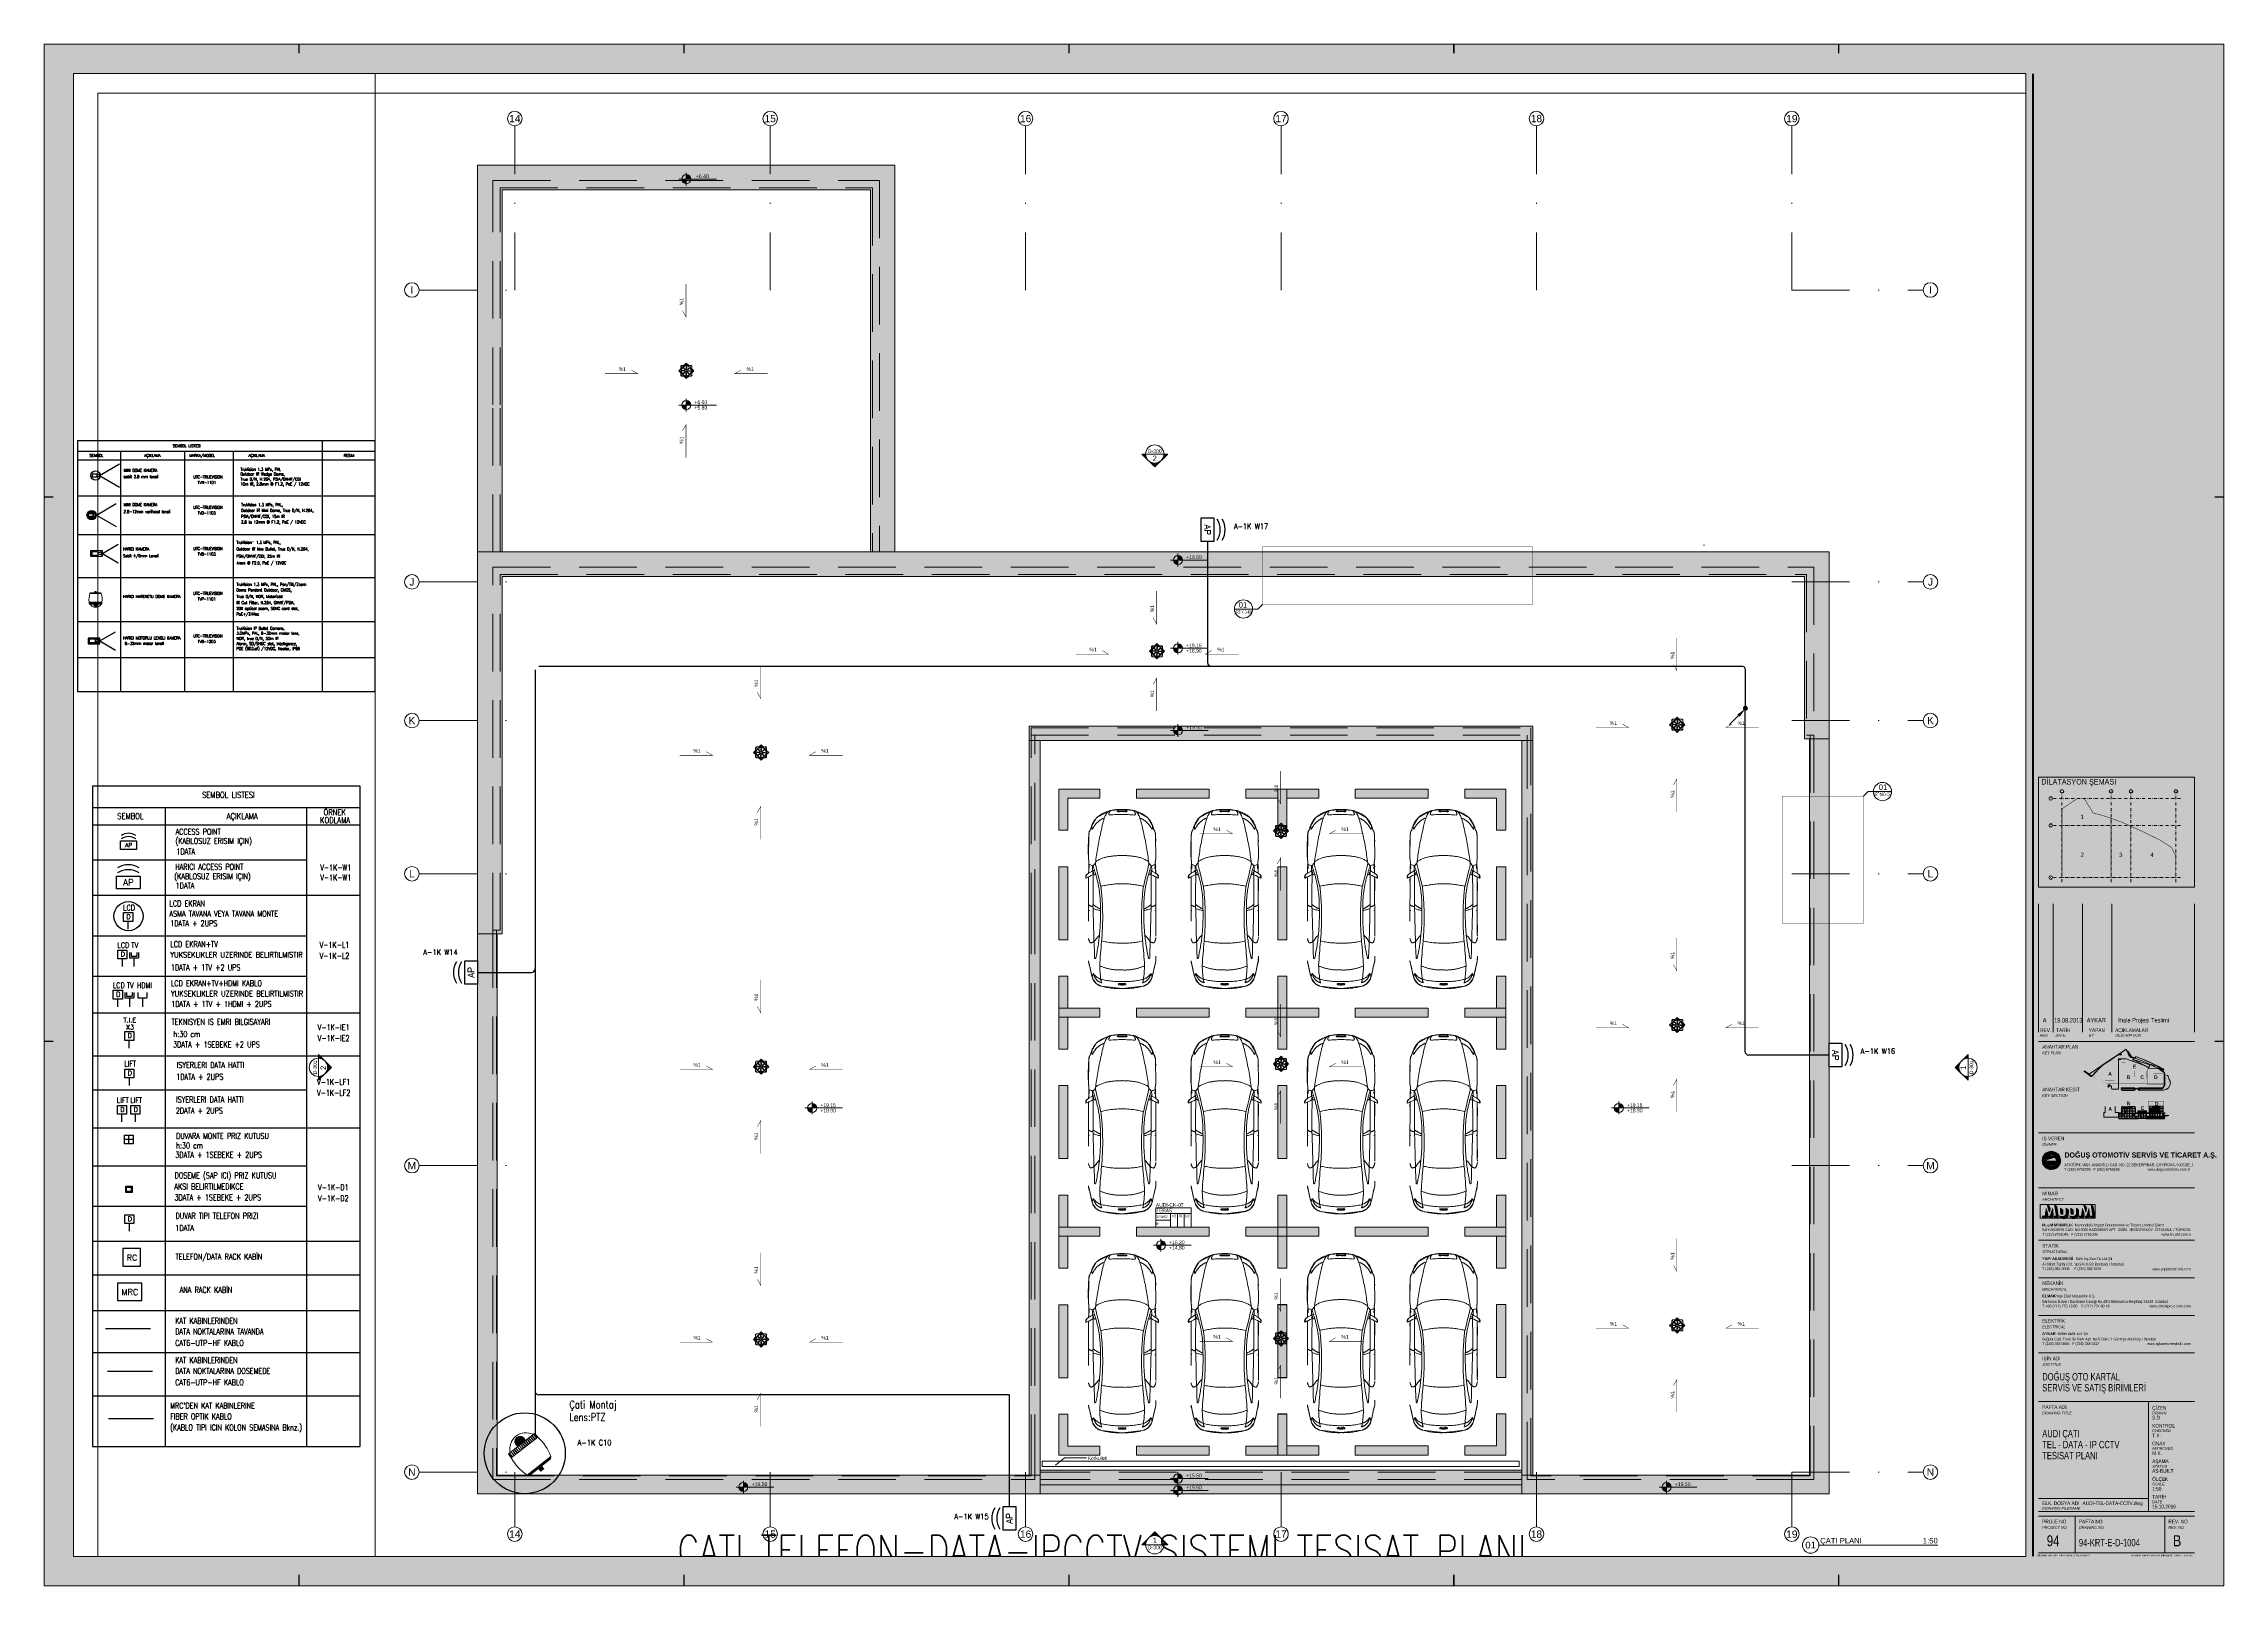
# Paper-space layout '94-KRT-E-D-1004' of a CAD drawing. Extents: x 0 to 1189, y 0 to 841.
# The model-space entities are those that its viewports show. They can reach past a viewport. Long polylines and large blocks are cut down to what shows.
import ezdxf
from ezdxf.enums import TextEntityAlignment as Align
from ezdxf.xclip import XClip

# ---------------------------------------------------------------- set-up
doc = ezdxf.new("R2010")
doc.units = 0
doc.header["$LTSCALE"] = 25
doc.header["$MEASUREMENT"] = 0
doc.header["$XCLIPFRAME"] = 0
for name, pattern in [('ACAD_ISO05W100', [33, 24, -3, 0, -3, 0, -3]), ('DASHDOT2', [0.5, 0.25, -0.125, 0, -0.125]), ('DIVIDE2', [0.625, 0.25, -0.125, 0, -0.125, 0, -0.125]), ('DOT2', [0.125, 0, -0.125]), ('HIDDEN', [0.375, 0.25, -0.125]), ('HIDDEN2', [4.7625, 3.175, -1.5875])]:
    doc.linetypes.add(name, pattern=pattern)
doc.layers.get('0').update_dxf_attribs({"color": 9, "lineweight": 9})
for name, color, linetype, lineweight in [('01', 9, 'Continuous', 9), ('03', 18, 'Continuous', 9), ('03S', 255, 'Continuous', 9), ('04', 9, 'Continuous', 9), ('06A', 9, 'Continuous', 9), ('06B', 9, 'Continuous', 9), ('06C', 9, 'Continuous', 9), ('06D', 9, 'Continuous', 9), ('09', 9, 'Continuous', 9), ('10', 9, 'Continuous', 9), ('20', 9, 'DOT2', 9), ('21', 9, 'Continuous', 9), ('24', 9, 'DASHDOT2', 9), ('40', 9, 'Continuous', 9), ('40A', 9, 'Continuous', 9), ('DATA SARI', 30, 'Continuous', 30), ('DATA TAVAN', 160, 'Continuous', 30), ('E-ACCESS POINT (KABLOSUZ ERİŞİM İÇİN)', 7, 'Continuous', 30), ('E-ANA RACK KABİN', 7, 'Continuous', 30), ('E-ANAHTAR', 7, 'Continuous', 30), ('E-AŞAĞIDAN GELEN HAT', 7, 'Continuous', 30), ('E-DAHİLİ DOME KAMERA', 7, 'Continuous', 30), ('E-DAHİLİ KAMERA', 7, 'Continuous', 30), ('E-DAHİLİ SPEED DOME', 7, 'Continuous', 30), ('E-DATA LCD EKRAN', 7, 'Continuous', 30), ('E-DATA LIFT PRIZI', 7, 'Continuous', 30), ('E-DATA PRİZİ (RJ45)', 7, 'Continuous', 30), ('E-DATA-TEKNISYEN IS EMRI', 7, 'Continuous', 30), ('E-DUVARA MONTE PRİZ KUTUSU', 7, 'Continuous', 30), ('E-DÖŞEME (ŞAP İÇİ) PRİZ KUTUSU', 7, 'Continuous', 30), ('E-HARİCİ ACCESS POINT (KABLOSUZ ERİŞİM İÇİN)', 4, 'Continuous', 30), ('E-HARİCİ KAMERA', 7, 'Continuous', 30), ('E-KABLO', 7, 'Continuous', 30), ('E-TELEFON  DATA RACK KABİN', 7, 'Continuous', 30), ('E-YAZI', 7, 'Continuous', 30), ('GEB-BEZUG', 9, 'Continuous', 25)]:
    doc.layers.add(name, color=color, linetype=linetype, lineweight=lineweight)
doc.styles.add('ANTET-TEXT', font='ARIALNB.TTF')
doc.styles.add('Arial', font='arial.ttf', dxfattribs={"height": 2.5})
doc.styles.add('E-YAZI', font='txttw.shx')
doc.styles.add('MuuM_TEXT-BOLD', font='ARIALNB.TTF')
doc.styles.add('MuuM_TEXT-ITALIC', font='ARIALNI.TTF')
doc.styles.add('MuuM_TEXT-STANDART', font='ARIALN.TTF')

# ---------------------------------------------------------------- blocks, each defined once
blk = doc.blocks.new('MuuM_ANTET_CORNER')
blk.add_lwpolyline([(0, 50), (0, 0), (-50, 0)])
blk = doc.blocks.new('MuuM_ANTET_LINE')
at = {"const_width": 7.5}
blk.add_lwpolyline([(-50, 0), (0, 0)], dxfattribs=at)
blk = doc.blocks.new('0_logo-MuuM')
for points in [[(-344, 30), (-351, 55), (-352, 57), (-355, 71), (-356, 60), (-357, 52), (-362, 15), (-384, 15), (-369, 0), (-348, 0)], [(-326, 70), (-330, 82), (-348, 100), (-335, 56), (-333, 50), (-332, 45)], [(-307, 52), (-308, 61), (-309, 71), (-312, 57), (-313, 55), (-325, 15), (-340, 15), (-325, 0), (-311, 0), (-304, 26)], [(-277, 84), (-294, 100), (-281, 15), (-302, 15), (-287, 0), (-265, 0)], [(-235, 59), (-250, 74), (-250, 42), (-249, 36), (-248, 32), (-244, 29), (-234, 28), (-235, 34)], [(-160, 59), (-175, 74), (-175, 42), (-175, 36), (-173, 32), (-170, 29), (-159, 28), (-160, 34)], [(-62, 70), (-65, 82), (-83, 100), (-70, 56), (-69, 50), (-68, 45)], [(-39, 26), (-43, 52), (-44, 61), (-45, 71), (-48, 57), (-48, 55), (-60, 15), (-75, 15), (-60, 0), (-46, 0)], [(-13, 84), (-29, 100), (-16, 15), (-38, 15), (-22, 0), (0, 0)]]:
    blk.add_hatch(color=256).paths.add_polyline_path(points)
h = blk.add_hatch(color=256)
edge = h.paths.add_edge_path()
edge.add_line((-197, 16), (-196, 18))
edge.add_line((-196, 18), (-195, 26))
edge.add_line((-195, 26), (-194, 35))
edge.add_line((-194, 35), (-194, 59))
edge.add_line((-194, 59), (-210, 74))
edge.add_line((-210, 74), (-210, 44))
edge.add_line((-210, 44), (-210, 35))
edge.add_line((-210, 35), (-211, 29))
edge.add_line((-211, 29), (-213, 25))
edge.add_line((-213, 25), (-217, 21))
edge.add_line((-217, 21), (-221, 17))
edge.add_line((-221, 17), (-226, 15))
edge.add_line((-226, 15), (-233, 13))
edge.add_line((-233, 13), (-240, 13))
edge.add_line((-240, 13), (-247, 13))
edge.add_line((-247, 13), (-253, 15))
edge.add_line((-253, 15), (-258, 17))
edge.add_arc((-227, 31), 33.9, 205.3938, 332.8608)
h = blk.add_hatch(color=256)
edge = h.paths.add_edge_path()
edge.add_line((-123, 14), (-124, 15))
edge.add_line((-124, 15), (-123, 15))
edge.add_arc((-153, 31), 33.9, 331.3342, 332.8608)
edge.add_line((-123, 16), (-121, 18))
edge.add_line((-121, 18), (-120, 26))
edge.add_line((-120, 26), (-120, 35))
edge.add_line((-120, 35), (-120, 59))
edge.add_line((-120, 59), (-135, 74))
edge.add_line((-135, 74), (-135, 44))
edge.add_line((-135, 44), (-135, 35))
edge.add_line((-135, 35), (-136, 29))
edge.add_line((-136, 29), (-138, 25))
edge.add_line((-138, 25), (-142, 21))
edge.add_line((-142, 21), (-146, 17))
edge.add_line((-146, 17), (-152, 15))
edge.add_line((-152, 15), (-158, 13))
edge.add_line((-158, 13), (-165, 13))
edge.add_line((-165, 13), (-172, 13))
edge.add_line((-172, 13), (-179, 15))
edge.add_line((-179, 15), (-183, 17))
edge.add_arc((-153, 31), 33.9, 205.3938, 329.7663)
h = blk.add_hatch(color=256)
edge = h.paths.add_edge_path()
edge.add_line((-80, 30), (-87, 55))
edge.add_line((-87, 55), (-88, 57))
edge.add_line((-88, 57), (-91, 71))
edge.add_line((-91, 71), (-92, 60))
edge.add_line((-92, 60), (-93, 52))
edge.add_line((-93, 52), (-98, 15))
edge.add_line((-98, 15), (-118, 15))
edge.add_arc((-148, 31), 33.9, 329.7663, 331.3342, ccw=False)
edge.add_line((-118, 14), (-104, 0))
edge.add_line((-104, 0), (-83, 0))
edge.add_line((-83, 0), (-80, 30))
for points in [[(-344, 30), (-351, 55), (-352, 57), (-355, 71), (-356, 60), (-357, 52), (-362, 15), (-384, 15), (-369, 0), (-348, 0)], [(-326, 70), (-330, 82), (-348, 100), (-335, 56), (-333, 50), (-332, 45)], [(-307, 52), (-308, 61), (-309, 71), (-312, 57), (-313, 55), (-325, 15), (-340, 15), (-325, 0), (-311, 0), (-304, 26)], [(-277, 84), (-294, 100), (-281, 15), (-302, 15), (-287, 0), (-265, 0)], [(-235, 59), (-250, 74), (-250, 42), (-249, 36), (-248, 32), (-244, 29), (-234, 28), (-235, 34)], [(-160, 59), (-175, 74), (-175, 42), (-175, 36), (-173, 32), (-170, 29), (-159, 28), (-160, 34)], [(-62, 70), (-65, 82), (-83, 100), (-70, 56), (-69, 50), (-68, 45)], [(-39, 26), (-43, 52), (-44, 61), (-45, 71), (-48, 57), (-48, 55), (-60, 15), (-75, 15), (-60, 0), (-46, 0)], [(-13, 84), (-29, 100), (-16, 15), (-38, 15), (-22, 0), (0, 0)]]:
    blk.add_lwpolyline(points, close=True)
for points in [[(-197, 16), (-196, 18), (-195, 26), (-194, 35), (-194, 59), (-210, 74), (-210, 44), (-210, 35), (-211, 29), (-213, 25), (-217, 21), (-221, 17), (-226, 15), (-233, 13), (-240, 13), (-247, 13), (-253, 15), (-258, 17, 0.62164)], [(-123, 14), (-124, 15), (-123, 15, 0.006661), (-123, 16), (-121, 18), (-120, 26), (-120, 35), (-120, 59), (-135, 74), (-135, 44), (-135, 35), (-136, 29), (-138, 25), (-142, 21), (-146, 17), (-152, 15), (-158, 13), (-165, 13), (-172, 13), (-179, 15), (-183, 17, 0.603075)], [(-80, 30), (-87, 55), (-88, 57), (-91, 71), (-92, 60), (-93, 52), (-98, 15), (-118, 15, -0.006841), (-118, 14), (-104, 0), (-83, 0)]]:
    blk.add_lwpolyline(points, format="xyb", close=True)
at = {"layer": '40'}
blk.add_lwpolyline([(0, 0), (-400, 0), (-400, 100), (0, 100)], close=True, dxfattribs=at)
blk = doc.blocks.new('0_aks')
at = {"linetype": 'Continuous'}
blk.add_circle((0, 0), 2, dxfattribs=at)
at = {"style": 'Arial'}
blk.add_attdef('AKS', text='', height=2, dxfattribs=at).set_placement((0, 0), align=Align.MIDDLE_CENTER)
blk = doc.blocks.new('p-dilatasyon şeması')
at = {"layer": '03'}
blk.add_lwpolyline([(-40, 477.9), (640, 477.9), (640, -2.1), (-40, -2.1)], close=True, dxfattribs=at)
at = {"layer": '06A', "const_width": 2}
for points in [[(276.3, 267.4), (62.1, 267.4), (62.1, 339.5), (129.4, 385.2), (158.9, 385.2), (198.1, 321.5), (246.8, 308.6), (276.3, 298.2)], [(362.9, 40), (276.5, 40), (276.5, 298.1), (319.8, 282.8), (362.9, 263.5)], [(276.3, 40), (62.1, 40), (62.1, 267.2), (276.3, 267.2)], [(362.9, 40), (363.1, 263.4), (415.6, 239.9), (491, 202.6), (509.1, 191.3), (540.2, 171), (559.1, 132.7), (559.1, 40)]]:
    blk.add_lwpolyline(points, close=True, dxfattribs=at)
at = {"layer": '24', "ltscale": 2}
for points in [[(24.9, 385.2), (579.1, 385.2)], [(62.1, 20), (62.1, 404)], [(276.5, 20), (276.5, 404)], [(363.3, 20), (363.3, 404)], [(559.1, 20), (559.1, 404)], [(559.3, 20), (559.3, 404)], [(24.9, 267.4), (579.1, 267.4)], [(24.9, 40), (579.1, 40)]]:
    blk.add_lwpolyline(points, dxfattribs=at)
at = {"layer": '24', "xscale": 4, "yscale": 4, "zscale": 4}
for p, values in [((12.9, 385.2), {'AKS': 'A'}), ((62.1, 416), {'AKS': '1'}), ((276.5, 416), {'AKS': '8'}), ((363.3, 416), {'AKS': '12'}), ((559.1, 416), {'AKS': '20'}), ((12.9, 267.4), {'AKS': 'E'}), ((12.9, 40), {'AKS': 'N'})]:
    blk.add_blockref('0_aks', p, dxfattribs=at).add_auto_attribs(values)
at = {"layer": '03', "attachment_point": 1, "style": 'MuuM_TEXT-STANDART'}
for s, width, insert, char_height in [('DİLATASYON ŞEMASI', 13138.198, (-28, 469.9), 24), ('1', 32.746, (143.3, 314.4), 19.2), ('2', 32.746, (143.3, 148.7), 19.2), ('3', 32.746, (311.6, 148.7), 19.2), ('4', 32.746, (447.6, 148.7), 19.2)]:
    blk.add_mtext_dynamic_manual_height_columns(s, width=width, gutter_width=200, heights=[0], dxfattribs=dict(at, insert=insert, char_height=char_height))
blk = doc.blocks.new('p-anahtar-plan_')
at = {"layer": '06D'}
h = blk.add_hatch(dxfattribs=at)
h.set_pattern_fill('GRASS', color=256, scale=50, style=0)
h.set_pattern_definition([(90, (-339322.194, 42421.93), (-35.355339, 35.355339), [9.375, -61.335678]), (45, (-339322.194, 42421.93), (-35.355339, 35.355339), [9.375, -40.625]), (135, (-339322.194, 42421.93), (-35.355339, -35.355339), [9.375, -40.625])])
h.paths.add_polyline_path([(3099, 7850), (3989, 7850), (4051, 7892), (3770, 8306)])
h = blk.add_hatch(color=256, dxfattribs=at)
h.dxf.hatch_style = 1
h.paths.add_polyline_path([(3757, 6626), (3757, 6674), (3781, 6650)])
h = blk.add_hatch(dxfattribs=at)
h.set_pattern_fill('_USER', color=256, scale=20, angle=30, pattern_type=0)
h.set_pattern_definition([(30, (-108715.084, 120), (-10, 17.320508), [])])
h.paths.add_polyline_path([(7823, 6849), (7860, 6990), (6714, 7295), (5826, 8735), (5650, 8735), (6614, 7171)])
h = blk.add_hatch(color=256, dxfattribs=at)
h.dxf.hatch_style = 1
h.paths.add_polyline_path([(5895, 8044), (5936, 8069), (5903, 8077)])
h = blk.add_hatch(dxfattribs=at)
h.set_pattern_fill('_USER', color=256, scale=20, angle=60, pattern_type=0)
h.set_pattern_definition([(60, (-108715.084, 120), (-17.320508, 10), [])])
h.paths.add_polyline_path([(12998, 4665), (13060, 4790), (12236, 5198), (12173, 5073)])
at = {"layer": '01', "const_width": 20, "elevation": 0}
blk.add_lwpolyline([(-455, 2510), (-455, 993, 0.4142136), (-280, 818), (1980, 818, 0.4142136), (2155, 993), (2155, 4028, 0.4142136), (1855, 4328), (-155, 4328, 0.4142136), (-455, 4028)], format="xyb", close=True, dxfattribs=at)
at = {"layer": '01', "const_width": 20}
for points in [[(7665, 3420), (5125, 3420), (5125, 5820), (4045, 5820), (4045, 1760), (3945, 1760), (3945, 0), (7765, 0), (7765, 1760), (7665, 1760)], [(11585, 3700), (11585, 60), (15285, 60), (15285, 2640), (12725, 2640), (12725, 3700)]]:
    blk.add_lwpolyline(points, close=True, dxfattribs=at)
blk.add_lwpolyline([(8545, 3420), (8545, 0), (9355, 0), (9355, 295), (9675, 295), (9675, 115, 0.2627786), (10745, 1399), (10745, 3420)], format="xyb", close=True, dxfattribs=at)
at = {"layer": '06D'}
for points in [[(6218, 6383), (8560, 5556), (10025, 5000), (11432, 4338), (11801, 5180), (10827, 5617), (9632, 6154), (7810, 6797), (7203, 6958), (6578, 7124), (5276, 9237), (5237, 9301), (3245, 7949), (3245, 7949), (3245, 7949), (3245, 7949), (3245, 7949), (-1307, 4858), (-3955, 2064, -0.4142136), (-4371, 1980), (-4401, 1999), (-5275, 2625), (-6249, 3345), (-4073, 2005), (-3985, 2092), (-1336, 4886), (5250, 9356), (5307, 9264), (6604, 7158), (7213, 6997), (7821, 6835), (9647, 6191), (10844, 5654), (12041, 5116), (12983, 4650), (13926, 4184), (14379, 3902), (14677, 3708), (15686, 3051), (15830, 2769), (15830, -479), (15087, -1500), (15087, -1500), (8665, -1500), (8665, -1200), (8705, -1200), (8705, -1460), (15067, -1460), (15067, -1460), (15790, -466), (15790, 2760), (15655, 3023), (14655, 3674), (14358, 3868), (13906, 4149), (12966, 4614), (12024, 5080), (11838, 5164), (11452, 4284), (10009, 4963), (8546, 5519), (6200, 6347), (6218, 6383)], [(3245, 6750), (5009, 6750, -0.0850742), (5342, 6693), (6218, 6383)], [(-6225, 3377), (-5251, 2657), (-4378, 2032), (-4349, 2013, 0.2460123), (-4109, 1988, 0.2460123)], [(16323, 2162, -0.3246729), (16736, 2012, 0.0443791), (17207, 817, -0.1355158), (17349, 155, -0.3824074), (15520, -1802), (8968, -1862, -0.4169076), (8665, -1562), (8665, -1500)], [(487, -988), (448, -588), (831, -425), (1126, -616), (1262, -845), (1294, -1265, 0.2915576), (1521, -1500), (1521, -1500), (3205, -1500)], [(3945, -1500), (3945, -1606, 0.4126682), (4243, -1906), (7348, -1877)], [(7348, -1877), (7348, -1877, 0.4115246), (7645, -1577), (7645, -1500)]]:
    blk.add_lwpolyline(points, format="xyb", dxfattribs=at)
at = {"layer": '06D', "ltscale": 2, "const_width": 10}
blk.add_lwpolyline([(5215, 9335), (5306, 9264), (5447, 9241), (5889, 9271), (6925, 7590), (7969, 7313), (9832, 6655), (12254, 5569), (14170, 4621), (14648, 4324), (15755, 3603), (15759, 3305), (17096, 596), (15581, -1500), (2401, -1500), (2278, -1451), (2051, -1364), (412, -710), (-403, -375), (-1082, 17), (-1082, 17), (-4229, 2150), (-4726, 2585)], close=True, dxfattribs=at)
at = {"layer": '06D', "linetype": 'ACAD_ISO05W100', "ltscale": 0.05, "const_width": 10}
blk.add_lwpolyline([(5504, 8944), (6604, 7158), (7821, 6835), (9647, 6191), (12041, 5116), (13926, 4184), (14379, 3902), (15259, 3329), (15261, 3185), (16514, 645), (16048, 0), (0, 0), (0, 0), (0, 0), (0, 0), (-182, 75), (-817, 441), (-4085, 2657), (5219, 8975), (5432, 8940), (5504, 8944)], dxfattribs=at)
at = {"layer": '06D'}
for points in [[(-3955, 2064), (-1307, 4858), (1641, 6859)], [(3245, -1500), (3245, 6750), (3245, 6750), (3245, 6750), (3245, 6750), (3245, 6750), (3205, 6750), (3205, -1500), (3245, -1500), (3245, -1500)], [(3245, 6710), (3245, 6750), (3855, 6750), (3855, 6710), (3743, 6710), (3743, 6710), (3245, 6710), (3245, 6710), (3245, 6710), (3245, 6710), (3245, 6710), (3245, 6710), (3245, 6710), (3245, 6710), (3245, 6710)], [(3245, 6550), (3245, 6590), (3855, 6590), (3855, 6550), (3743, 6550), (3743, 6550), (3245, 6550), (3245, 6550), (3245, 6550), (3245, 6550), (3245, 6550), (3245, 6550), (3245, 6550), (3245, 6550), (3245, 6550)], [(3757, 6650), (3393, 6650), (3333, 6650), (3333, 6710)], [(3393, 6590), (3393, 6710)], [(3421, 6590), (3421, 6710)], [(3449, 6590), (3449, 6710)], [(3477, 6590), (3477, 6710)], [(3505, 6590), (3505, 6710)], [(3533, 6590), (3533, 6710)], [(3561, 6590), (3561, 6710)], [(3589, 6590), (3589, 6710)], [(3617, 6590), (3617, 6710)], [(3645, 6590), (3645, 6710)], [(3673, 6590), (3673, 6710)], [(3701, 6590), (3701, 6710)], [(3729, 6590), (3729, 6710)], [(3757, 6590), (3757, 6710)], [(6388, 7433), (6226, 7334), (5796, 8032), (5830, 8053), (6239, 7389), (6367, 7467)], [(5852, 8017), (5980, 8096)], [(5867, 7993), (5994, 8072)], [(5881, 7969), (6009, 8048)], [(5896, 7945), (6024, 8024)], [(5911, 7922), (6038, 8000)], [(6303, 7428), (5916, 8056)], [(5925, 7898), (6053, 7976)], [(5940, 7874), (6068, 7953)], [(5955, 7850), (6082, 7929)], [(5969, 7826), (6097, 7905)], [(5984, 7802), (6112, 7881)], [(5999, 7779), (6126, 7857)], [(6077, 7651), (6205, 7730)], [(6092, 7627), (6220, 7706)], [(6107, 7603), (6234, 7682)], [(6121, 7579), (6249, 7658)], [(6136, 7556), (6264, 7634)], [(6151, 7532), (6279, 7610)], [(6166, 7508), (6293, 7587)], [(6180, 7484), (6308, 7563)], [(6195, 7460), (6323, 7539)], [(6210, 7436), (6337, 7515)], [(6224, 7413), (6352, 7491)], [(8560, 5556), (7010, 6104), (7303, 6932)], [(7303, 6932), (7010, 6104)], [(11780, 5131), (7156, 6518), (11436, 4347)], [(7795, 6841), (7795, 6841)], [(-6040, 3439), (-4039, 1980)], [(-4799, 2535), (-1336, 4886)], [(11432, 4338), (10025, 5000), (8560, 5556)], [(11496, 4160), (11496, 4162)], [(13913, 4194), (14160, 4580)], [(14160, 4580), (15299, 3577), (13913, 4194)], [(15423, 3770), (15175, 3384)], [(7605, -1200), (3945, -1200), (3945, -1240), (7605, -1240)], [(3945, -1460), (3945, -1500), (7645, -1500), (7645, -1200), (7605, -1200), (7605, -1460), (3945, -1460)], [(7476, -1876), (7476, -1876), (8155, -1250), (8838, -1864), (8838, -1864)], [(7605, -1500), (7605, -1500)], [(8705, -1240), (15227, -1240), (15256, -1200), (15256, -1200), (15256, -1200), (8705, -1200)], [(15087, -1500), (15830, -479), (15830, -479)], [(15087, -1500), (15830, -479)]]:
    blk.add_lwpolyline(points, dxfattribs=at)
for points in [[(3099, 7850), (3989, 7850), (4051, 7892), (3770, 8306)], [(3757, 6626), (3757, 6674), (3781, 6650)], [(7833, 6831), (7878, 7001), (6723, 7308), (5835, 8750), (5623, 8750), (6604, 7158)], [(7823, 6849), (7860, 6990), (6714, 7295), (5826, 8735), (5650, 8735), (6614, 7171)], [(5895, 8044), (5936, 8069), (5903, 8077)], [(7878, 7001), (7952, 7277), (8547, 7067), (9292, 6804), (9818, 6618), (10714, 6216), (12237, 5533), (13194, 5059), (14150, 4586), (15510, 3715), (15531, 3748), (14170, 4621), (13212, 5095), (12254, 5569), (10730, 6253), (9832, 6655), (9305, 6842), (8560, 7105), (7924, 7329), (7840, 7011)], [(13005, 4645), (13080, 4796), (12229, 5219), (12153, 5066)], [(12998, 4665), (13060, 4790), (12236, 5198), (12173, 5073)], [(277, -853), (635, -298), (831, -425), (487, -988)]]:
    blk.add_lwpolyline(points, close=True, dxfattribs=at)
at = {"layer": '21', "style": 'MuuM_TEXT-BOLD'}
for s, p in [('A', (408, 2170)), ('B', (5419, 1199)), ('E', (7135, 4112)), ('C', (9154, 1199)), ('D', (12859, 1199))]:
    blk.add_text(s, height=1000, dxfattribs=at).set_placement(p)
blk = doc.blocks.new('p-vw-doğrama')
blk.add_lwpolyline([(2.5, -30), (2.5, 0), (-2.5, 0), (-2.5, -30)], close=True)
blk = doc.blocks.new('*U127')
for points in [[(5, 210), (5, 205), (-10, 205), (-10, 210)], [(-5, 205), (-5, 1), (-10, 1), (-10, 205)], [(5, 0), (-10, 0), (-10, 205), (5, 205)]]:
    blk.add_lwpolyline(points, close=True)
blk = doc.blocks.new('prf-10x10')
blk.add_lwpolyline([(-5, -5), (5, -5), (5, 5), (-5, 5)], close=True)
at = {"color": 255}
blk.add_solid([(-5, -5), (5, -5), (-5, 5), (5, 5)], dxfattribs=at)
at = {"layer": '10'}
blk.add_point((0, 0), dxfattribs=at)
blk = doc.blocks.new('p-doğrama')
blk.add_lwpolyline([(-3, 20), (-3, 0), (3, 0), (3, 20)], close=True)
blk = doc.blocks.new('ERG')
at = {"lineweight": 5, "ltscale": 0.5}
for p, q in [((27714, -7982), (27714, -7982)), ((27715, -7982), (27715, -7982)), ((27715, -7982), (27715, -7982)), ((27715, -7982), (27715, -7983)), ((27715, -7982), (27715, -7982)), ((27715, -7982), (27715, -7982)), ((27715, -7982), (27715, -7982)), ((27715, -7982), (27715, -7983)), ((27715, -7982), (27715, -7982)), ((27715, -7982), (27715, -7982)), ((27715, -7982), (27715, -7982)), ((27715, -7983), (27715, -7983)), ((27715, -7983), (27715, -7983)), ((27715, -7983), (27715, -7983)), ((27715, -7983), (27715, -7983)), ((27715, -7983), (27715, -7983)), ((27715, -7983), (27715, -7983)), ((27715, -7983), (27715, -7983)), ((27715, -7983), (27715, -7983)), ((27715, -7983), (27715, -7983)), ((27715, -7983), (27715, -7983)), ((27715, -7983), (27715, -7983)), ((27715, -7983), (27715, -7983)), ((27715, -7983), (27715, -7983)), ((27715, -7983), (27715, -7984)), ((27715, -7983), (27715, -7983)), ((27715, -7983), (27715, -7983)), ((27715, -7983), (27715, -7983)), ((27715, -7983), (27715, -7984)), ((27715, -7983), (27715, -7983)), ((27715, -7983), (27715, -7983)), ((27715, -7983), (27715, -7983)), ((27715, -7983), (27715, -7983)), ((27715, -7983), (27715, -7983)), ((27715, -7983), (27715, -7983)), ((27715, -7983), (27715, -7983)), ((27715, -7983), (27715, -7983)), ((27715, -7983), (27715, -7983)), ((27715, -7984), (27715, -7983)), ((27715, -7983), (27715, -7983)), ((27715, -7983), (27715, -7983)), ((27715, -7983), (27715, -7983)), ((27715, -7984), (27715, -7984)), ((27715, -7984), (27715, -7984)), ((27715, -7984), (27715, -7984)), ((27715, -7984), (27715, -7984)), ((27715, -7984), (27715, -7984)), ((27715, -7984), (27715, -7984)), ((27715, -7984), (27715, -7984)), ((27715, -7984), (27715, -7984)), ((27715, -7984), (27715, -7984)), ((27715, -7984), (27715, -7984)), ((27715, -7984), (27715, -7984)), ((27715, -7984), (27715, -7984)), ((27715, -7984), (27715, -7984)), ((27715, -7984), (27715, -7984)), ((27715, -7984), (27715, -7984)), ((27715, -7984), (27715, -7984)), ((27715, -7984), (27715, -7984)), ((27715, -7984), (27715, -7984)), ((27715, -7984), (27715, -7984)), ((27715, -7984), (27715, -7984)), ((27715, -7984), (27715, -7984)), ((27715, -7984), (27715, -7984)), ((27715, -7984), (27715, -7984)), ((27715, -7984), (27715, -7984)), ((27715, -7984), (27715, -7984)), ((27715, -7984), (27715, -7984)), ((27715, -7984), (27715, -7984)), ((27715, -7984), (27715, -7984)), ((27715, -7984), (27715, -7984)), ((27715, -7984), (27715, -7985)), ((27715, -7984), (27715, -7984)), ((27715, -7985), (27715, -7984)), ((27715, -7985), (27715, -7984)), ((27715, -7984), (27715, -7985)), ((27715, -7984), (27715, -7984)), ((27715, -7984), (27715, -7985)), ((27715, -7985), (27715, -7986)), ((27715, -7985), (27715, -7986)), ((27715, -7985), (27715, -7985)), ((27715, -7985), (27715, -7985)), ((27715, -7985), (27715, -7985)), ((27715, -7985), (27715, -7985)), ((27715, -7985), (27715, -7985)), ((27715, -7985), (27715, -7985)), ((27715, -7985), (27715, -7985)), ((27715, -7985), (27715, -7985)), ((27715, -7985), (27715, -7985)), ((27715, -7985), (27715, -7985)), ((27715, -7985), (27715, -7985)), ((27715, -7985), (27715, -7985)), ((27715, -7985), (27715, -7985)), ((27715, -7985), (27715, -7985)), ((27715, -7985), (27715, -7985)), ((27715, -7985), (27715, -7985)), ((27715, -7985), (27715, -7985)), ((27715, -7985), (27715, -7985)), ((27715, -7985), (27715, -7985)), ((27715, -7985), (27715, -7985)), ((27715, -7985), (27715, -7985)), ((27715, -7985), (27715, -7985)), ((27715, -7985), (27715, -7985)), ((27715, -7985), (27715, -7985)), ((27715, -7985), (27715, -7985)), ((27715, -7985), (27715, -7985)), ((27715, -7985), (27715, -7985)), ((27715, -7985), (27715, -7985)), ((27715, -7985), (27715, -7985)), ((27715, -7985), (27715, -7985)), ((27715, -7985), (27715, -7985)), ((27715, -7985), (27715, -7985)), ((27715, -7986), (27715, -7986)), ((27715, -7986), (27715, -7986)), ((27715, -7987), (27715, -7986)), ((27715, -7986), (27715, -7986)), ((27715, -7986), (27715, -7986)), ((27715, -7986), (27715, -7986)), ((27715, -7986), (27715, -7986)), ((27715, -7986), (27715, -7986)), ((27715, -7986), (27715, -7986)), ((27715, -7987), (27715, -7986)), ((27715, -7986), (27715, -7986)), ((27715, -7986), (27715, -7986)), ((27715, -7986), (27715, -7986)), ((27715, -7986), (27715, -7986)), ((27715, -7986), (27715, -7986)), ((27715, -7986), (27715, -7986)), ((27715, -7986), (27715, -7986)), ((27715, -7986), (27715, -7986)), ((27715, -7986), (27715, -7986)), ((27715, -7986), (27715, -7986)), ((27715, -7986), (27715, -7986)), ((27715, -7986), (27715, -7986)), ((27715, -7986), (27715, -7986)), ((27715, -7986), (27715, -7986)), ((27715, -7986), (27715, -7986)), ((27715, -7986), (27715, -7986)), ((27715, -7986), (27715, -7986)), ((27715, -7986), (27715, -7986)), ((27715, -7986), (27715, -7986)), ((27715, -7986), (27715, -7986)), ((27715, -7986), (27715, -7986)), ((27715, -7986), (27715, -7986)), ((27715, -7986), (27715, -7986))]:
    blk.add_line(p, q, dxfattribs=at)
blk.add_line((27715, -7982), (27714, -7982))
blk.add_lwpolyline([(27715, -7982), (27715, -7982), (27715, -7982), (27715, -7982)], dxfattribs=at)
for centre, radius, start, end in [((27715, -7983), 0.789, 97.50951, 125.24269), ((27715, -7983), 0.789, 54.75731, 82.49049), ((27715, -7986), 0.02, 180, 199.11162), ((27715, -7986), 0.02, 335.32512, 0)]:
    blk.add_arc(centre, radius, start, end, dxfattribs=at)
blk = doc.blocks.new('48hb-16')
blk.add_line((-5, 0), (5, 0))
blk.add_lwpolyline([(-1, -7), (-2, -7), (-1, -7), (-1, -5), (-2, -5), (-1, -5), (-1, -4, 0.17632698), (-2, -3), (-5, 0), (-5, 0), (5, 0), (5, 0), (2, -3, 0.17632698), (1, -4), (1, -6), (2, -6), (1, -6), (1, -8), (2, -8), (1, -8), (1, -10), (2, -10), (1, -10), (1, -12), (2, -12), (1, -12), (1, -14), (1, -14), (1, -15), (0, -16), (-1, -15), (-1, -15), (-1, -15), (-1, -13), (-2, -13), (-1, -13), (-1, -11), (-2, -11), (-1, -11), (-1, -9), (-2, -9), (-1, -9)], format="xyb", close=True)
blk = doc.blocks.new('K-BASKI ÇITASI')
blk.add_lwpolyline([(0, 2), (0, -2), (0, -2), (0, 2)], close=True)
at = {"layer": '10', "color": 252, "extrusion": (0, 0, -1)}
ref = blk.add_blockref('48hb-16', (-1, 0), dxfattribs=dict(at, xscale=-0.15, yscale=0.3, zscale=2, rotation=90))
XClip(ref).set_block_clipping_path([(-16.6666666667, -4.0868232425), (16.6666666666, -2.4201565759)])
blk = doc.blocks.new('p-giy_profil')
blk.add_lwpolyline([(-3, 25), (-3, 0), (3, 0), (3, 25)], close=True)
blk = doc.blocks.new('k-anahtar-plan_')
at = {"layer": '06D'}
h = blk.add_hatch(dxfattribs=at)
h.set_pattern_fill('ANSI33', color=256, scale=50)
h.set_pattern_definition([(45, (-389655.117, 9960.489), (-8.83883476, 8.83883476), []), (45, (-389646.278, 9960.489), (-8.83883476, 8.83883476), [6.25, -3.125])])
h.paths.add_polyline_path([(850, 600), (40, 600), (40, 625), (875, 625), (875, 600), (875, 565), (850, 565)])
h = blk.add_hatch(dxfattribs=at)
h.set_pattern_fill('ANSI33', color=256, scale=50)
h.set_pattern_definition([(45, (758.997, 1430), (-8.8388, 8.8388), []), (45, (767.836, 1430), (-8.8388, 8.8388), [6.25, -3.125])])
h.paths.add_polyline_path([(750, 1430), (750, 1480), (780, 1480), (780, 1430)])
h = blk.add_hatch(dxfattribs=at)
h.set_pattern_fill('ANSI33', color=256, scale=50)
h.set_pattern_definition([(45, (-240057.11, 29250.938), (-8.83883476, 8.83883476), []), (45, (-240048.271, 29250.938), (-8.83883476, 8.83883476), [6.25, -3.125])])
h.paths.add_polyline_path([(2960, 1190), (2975, 1190), (2975, 1160), (2960, 1160)])
h = blk.add_hatch(dxfattribs=at)
h.set_pattern_fill('ANSI33', color=256, scale=50)
h.set_pattern_definition([(45, (-240057.11, 29040.938), (-8.83883476, 8.83883476), []), (45, (-240048.271, 29040.938), (-8.83883476, 8.83883476), [6.25, -3.125])])
h.paths.add_polyline_path([(2960, 980), (2975, 980), (2975, 950), (2960, 950)])
h = blk.add_hatch(dxfattribs=at)
h.set_pattern_fill('ANSI37', color=256, scale=50)
h.set_pattern_definition([(45, (-258577.1097, 29250.938), (-4.41941738, 4.41941738), []), (135, (-258577.1097, 29250.938), (-4.41941738, -4.41941738), [])])
h.paths.add_polyline_path([(3660, 1340), (3660, 1420), (3675, 1420), (3675, 1340)])
h = blk.add_hatch(dxfattribs=at)
h.set_pattern_fill('ANSI33', color=256, scale=50)
h.set_pattern_definition([(45, (778.997, 1430), (-8.838835, 8.838835), []), (45, (787.836, 1430), (-8.838835, 8.838835), [6.25, -3.125])])
h.paths.add_polyline_path([(4550, 1430), (4550, 1480), (4520, 1480), (4520, 1430)])
h = blk.add_hatch(dxfattribs=at)
h.set_pattern_fill('ANSI33', color=256, scale=50)
h.set_pattern_definition([(45, (-238292.11, 28430.938), (-8.83883476, 8.83883476), []), (45, (-238283.271, 28430.938), (-8.83883476, 8.83883476), [6.25, -3.125])])
h.paths.add_polyline_path([(4725, 370), (4740, 370), (4740, 340), (4725, 340)])
h = blk.add_hatch(dxfattribs=at)
h.set_pattern_fill('ANSI31', color=256, scale=0.05, angle=90, style=0)
h.set_pattern_definition([(135, (6343.25485, 1971.90184), (-0.1122532, -0.1122532), [])])
edge = h.paths.add_edge_path()
edge.add_arc((6430, 2174), 0.625, 202.661197, 242.799998, ccw=False)
edge.add_arc((6430, 2173), 0.162, 27.039991, 89.897306)
edge.add_line((6430, 2173), (6430, 2173))
edge.add_line((6430, 2173), (6430, 2173))
edge.add_line((6430, 2173), (6430, 2173))
edge.add_line((6430, 2173), (6430, 2173))
edge.add_line((6430, 2173), (6430, 2173))
edge.add_line((6430, 2173), (6430, 2173))
edge.add_line((6430, 2173), (6430, 2173))
edge.add_line((6430, 2173), (6430, 2173))
edge.add_line((6430, 2173), (6430, 2173))
edge.add_line((6430, 2173), (6430, 2173))
edge.add_line((6430, 2173), (6430, 2173))
edge.add_line((6430, 2173), (6430, 2173))
edge.add_line((6430, 2173), (6430, 2173))
edge.add_line((6430, 2173), (6430, 2173))
edge.add_line((6430, 2173), (6430, 2173))
edge.add_line((6430, 2173), (6430, 2173))
edge.add_line((6430, 2173), (6430, 2173))
edge.add_line((6430, 2173), (6430, 2173))
edge.add_line((6430, 2173), (6430, 2173))
edge.add_line((6430, 2173), (6430, 2173))
edge.add_line((6430, 2173), (6430, 2173))
edge.add_line((6430, 2173), (6430, 2173))
edge.add_line((6430, 2173), (6430, 2173))
edge.add_line((6430, 2173), (6429, 2173))
edge.add_line((6429, 2173), (6429, 2173))
edge.add_line((6429, 2173), (6429, 2173))
edge.add_line((6429, 2173), (6429, 2173))
edge.add_line((6429, 2173), (6429, 2173))
edge.add_line((6429, 2173), (6429, 2173))
edge.add_line((6429, 2173), (6429, 2173))
edge.add_line((6429, 2173), (6429, 2173))
edge.add_line((6429, 2173), (6429, 2173))
edge.add_line((6429, 2173), (6429, 2173))
edge.add_line((6429, 2173), (6429, 2173))
edge.add_line((6429, 2173), (6429, 2173))
edge.add_line((6429, 2173), (6429, 2173))
edge.add_line((6429, 2173), (6429, 2173))
edge.add_line((6429, 2173), (6429, 2173))
edge.add_line((6429, 2173), (6429, 2173))
edge.add_line((6429, 2173), (6429, 2173))
edge.add_line((6429, 2173), (6429, 2173))
edge.add_line((6429, 2173), (6429, 2173))
edge.add_line((6429, 2173), (6429, 2173))
edge.add_line((6429, 2173), (6429, 2173))
edge.add_line((6429, 2173), (6429, 2173))
edge.add_line((6429, 2173), (6429, 2173))
edge.add_line((6429, 2173), (6429, 2173))
edge.add_line((6429, 2173), (6429, 2173))
edge.add_line((6429, 2173), (6429, 2173))
edge.add_line((6429, 2173), (6429, 2173))
edge.add_line((6429, 2173), (6429, 2173))
edge.add_line((6429, 2173), (6429, 2173))
edge.add_line((6429, 2173), (6429, 2173))
edge.add_line((6429, 2173), (6429, 2173))
edge.add_line((6429, 2173), (6429, 2173))
edge.add_line((6429, 2173), (6429, 2173))
edge.add_line((6429, 2173), (6429, 2173))
edge.add_line((6429, 2173), (6429, 2173))
edge.add_line((6429, 2173), (6429, 2173))
edge.add_line((6429, 2173), (6429, 2173))
edge.add_line((6429, 2173), (6429, 2173))
edge.add_line((6429, 2173), (6429, 2173))
edge.add_line((6429, 2173), (6429, 2173))
edge.add_line((6429, 2173), (6429, 2173))
edge.add_line((6429, 2173), (6429, 2173))
edge.add_line((6429, 2173), (6429, 2173))
edge.add_line((6429, 2173), (6429, 2173))
edge.add_line((6429, 2173), (6429, 2173))
edge.add_line((6429, 2173), (6429, 2173))
edge.add_line((6429, 2173), (6429, 2173))
edge.add_line((6429, 2173), (6429, 2173))
edge.add_line((6429, 2173), (6429, 2173))
edge.add_line((6429, 2173), (6429, 2173))
edge.add_line((6429, 2173), (6429, 2173))
edge.add_line((6429, 2173), (6429, 2173))
edge.add_line((6429, 2173), (6429, 2173))
edge.add_line((6429, 2173), (6429, 2173))
edge.add_line((6429, 2173), (6429, 2173))
edge.add_line((6429, 2173), (6429, 2173))
edge.add_line((6429, 2173), (6429, 2173))
edge.add_line((6429, 2173), (6429, 2173))
edge.add_line((6429, 2173), (6429, 2173))
edge.add_line((6429, 2173), (6429, 2173))
edge.add_line((6429, 2173), (6429, 2173))
edge.add_line((6429, 2173), (6429, 2173))
edge.add_line((6429, 2173), (6429, 2173))
edge.add_line((6429, 2173), (6429, 2173))
edge.add_line((6429, 2173), (6429, 2173))
edge.add_line((6429, 2173), (6429, 2173))
edge.add_line((6429, 2173), (6429, 2173))
edge.add_line((6429, 2173), (6429, 2173))
edge.add_line((6429, 2173), (6429, 2173))
edge.add_line((6429, 2173), (6429, 2173))
edge.add_line((6429, 2173), (6429, 2173))
edge.add_line((6429, 2173), (6429, 2173))
edge.add_line((6429, 2173), (6429, 2173))
edge.add_line((6429, 2173), (6429, 2173))
edge.add_line((6429, 2173), (6429, 2173))
edge.add_line((6429, 2173), (6429, 2173))
edge.add_line((6429, 2173), (6429, 2173))
edge.add_line((6429, 2173), (6429, 2173))
edge.add_line((6429, 2173), (6429, 2173))
edge.add_line((6429, 2173), (6429, 2173))
edge.add_line((6429, 2173), (6429, 2173))
edge.add_line((6429, 2173), (6429, 2173))
edge.add_line((6429, 2173), (6429, 2173))
edge.add_line((6429, 2173), (6429, 2173))
edge.add_line((6429, 2173), (6429, 2173))
edge.add_line((6429, 2173), (6429, 2173))
edge.add_line((6429, 2173), (6429, 2173))
edge.add_line((6429, 2173), (6429, 2173))
edge.add_line((6429, 2173), (6429, 2173))
edge.add_line((6429, 2173), (6429, 2173))
edge.add_line((6429, 2173), (6429, 2173))
edge.add_line((6429, 2173), (6429, 2173))
edge.add_line((6429, 2173), (6429, 2173))
edge.add_line((6429, 2173), (6429, 2173))
edge.add_line((6429, 2173), (6429, 2173))
edge.add_line((6429, 2173), (6429, 2173))
edge.add_line((6429, 2173), (6429, 2173))
edge.add_line((6429, 2173), (6429, 2173))
edge.add_line((6429, 2173), (6429, 2173))
edge.add_line((6429, 2173), (6429, 2173))
edge.add_line((6429, 2173), (6429, 2173))
edge.add_line((6429, 2173), (6429, 2173))
edge.add_line((6429, 2173), (6429, 2173))
edge.add_line((6429, 2173), (6429, 2173))
edge.add_line((6429, 2173), (6429, 2173))
edge.add_line((6429, 2173), (6429, 2173))
edge.add_line((6429, 2173), (6429, 2173))
edge.add_line((6429, 2173), (6429, 2173))
edge.add_line((6429, 2173), (6429, 2173))
edge.add_line((6429, 2173), (6429, 2173))
edge.add_line((6429, 2173), (6429, 2173))
edge.add_line((6429, 2173), (6429, 2173))
edge.add_line((6429, 2173), (6429, 2173))
edge.add_line((6429, 2173), (6429, 2173))
edge.add_line((6429, 2173), (6429, 2173))
edge.add_line((6429, 2173), (6429, 2173))
edge.add_line((6429, 2173), (6429, 2173))
edge.add_line((6429, 2173), (6429, 2173))
edge.add_line((6429, 2173), (6429, 2173))
edge.add_line((6429, 2173), (6429, 2173))
edge.add_line((6429, 2173), (6429, 2173))
edge.add_line((6429, 2173), (6429, 2173))
edge.add_line((6429, 2173), (6429, 2173))
edge.add_line((6429, 2173), (6429, 2173))
edge.add_line((6429, 2173), (6429, 2173))
edge.add_line((6429, 2173), (6429, 2174))
edge.add_arc((6429, 2174), 0.03, 90, 180, ccw=False)
edge.add_line((6429, 2174), (6429, 2174))
edge.add_line((6429, 2174), (6429, 2174))
edge.add_line((6429, 2174), (6429, 2174))
edge.add_arc((6429, 2174), 0.05, 147.960594, 255.401464, ccw=False)
edge.add_arc((6429, 2174), 0.1, 116.3878, 147.960594, ccw=False)
edge.add_arc((6429, 2173), 0.662, 63.6122, 116.3878, ccw=False)
edge.add_arc((6430, 2174), 0.1, 32.039406, 63.6122, ccw=False)
edge.add_arc((6430, 2174), 0.05, -75.401464, 32.039406, ccw=False)
edge.add_line((6430, 2174), (6429, 2174))
edge.add_line((6429, 2174), (6429, 2174))
edge.add_line((6429, 2174), (6430, 2174))
edge.add_arc((6430, 2174), 0.05, 13.159788, 90, ccw=False)
edge.add_arc((6431, 2174), 0.763, 190.879844, 231.338181)
edge.add_arc((6430, 2173), 0.0486, -105.431714, 26.97073, ccw=False)
edge = h.paths.add_edge_path(flags=16)
edge.add_arc((6429, 2174), 0.03, 0, 79.175961, ccw=False)
edge.add_line((6429, 2174), (6429, 2174))
edge.add_arc((6429, 2174), 0.03, 270, 360, ccw=False)
edge.add_line((6429, 2174), (6429, 2174))
edge.add_arc((6429, 2174), 0.03, 180, 270, ccw=False)
edge.add_line((6429, 2174), (6429, 2174))
edge.add_arc((6429, 2174), 0.03, 100.824039, 180, ccw=False)
edge.add_arc((6429, 2173), 0.562, 79.175961, 100.824039, ccw=False)
h = blk.add_hatch(dxfattribs=at)
h.set_pattern_fill('ANSI33', color=256, scale=50)
h.set_pattern_definition([(45, (-236212.11, 29250.938), (-8.83883476, 8.83883476), []), (45, (-236203.271, 29250.938), (-8.83883476, 8.83883476), [6.25, -3.125])])
h.paths.add_polyline_path([(6805, 1190), (6820, 1190), (6820, 1160), (6805, 1160)])
h = blk.add_hatch(dxfattribs=at)
h.set_pattern_fill('ANSI33', color=256, scale=50)
h.set_pattern_definition([(45, (-236212.11, 29040.938), (-8.83883476, 8.83883476), []), (45, (-236203.271, 29040.938), (-8.83883476, 8.83883476), [6.25, -3.125])])
h.paths.add_polyline_path([(6805, 980), (6820, 980), (6820, 950), (6805, 950)])
h = blk.add_hatch(dxfattribs=at)
h.set_pattern_fill('ANSI33', color=256, scale=50)
h.set_pattern_definition([(45, (-236212.11, 28430.938), (-8.83883476, 8.83883476), []), (45, (-236203.271, 28430.938), (-8.83883476, 8.83883476), [6.25, -3.125])])
h.paths.add_polyline_path([(6805, 370), (6820, 370), (6820, 340), (6805, 340)])
h = blk.add_hatch(dxfattribs=at)
h.set_pattern_fill('DOTS', color=256, scale=100, angle=180)
h.set_pattern_definition([(270, (-5239.669, -9086.1874), (6.25, -3.125), [0, -6.25])])
h.paths.add_polyline_path([(7503, 1805), (7515, 1805), (7515, 2035), (7503, 2035)])
h = blk.add_hatch(color=256, dxfattribs=at)
h.dxf.hatch_style = 1
h.paths.add_polyline_path([(8420, 2958), (8420, 3030), (8445, 3030), (8445, 2958)])
h = blk.add_hatch(color=256, dxfattribs=at)
h.dxf.hatch_style = 1
h.paths.add_polyline_path([(8420, 2954), (8420, 2958), (12040, 2958), (12040, 2953), (12039, 2954), (12027, 2954), (12024, 2950), (12018, 2950), (12016, 2954), (12004, 2954), (12001, 2950), (11995, 2950), (11992, 2954), (11980, 2954), (11977, 2950), (11971, 2950), (11969, 2954), (11957, 2954), (11954, 2950), (11948, 2950), (11945, 2954), (11933, 2954), (11930, 2950), (11924, 2950), (11922, 2954), (11910, 2954), (11907, 2950), (11901, 2950), (11898, 2954), (11866, 2954), (11863, 2950), (11857, 2950), (11855, 2954), (11843, 2954), (11840, 2950), (11834, 2950), (11831, 2954), (11819, 2954), (11816, 2950), (11810, 2950), (11808, 2954), (11796, 2954), (11793, 2950), (11787, 2950), (11784, 2954), (11772, 2954), (11769, 2950), (11763, 2950), (11761, 2954), (11749, 2954), (11746, 2950), (11740, 2950), (11737, 2954), (11725, 2954), (11722, 2950), (11716, 2950), (11714, 2954), (11702, 2954), (11699, 2950), (11693, 2950), (11690, 2954), (11678, 2954), (11675, 2950), (11669, 2950), (11667, 2954), (11655, 2954), (11652, 2950), (11646, 2950), (11643, 2954), (11631, 2954), (11628, 2950), (11622, 2950), (11620, 2954), (11607, 2954), (11605, 2950), (11599, 2950), (11596, 2954), (11584, 2954), (11581, 2950), (11575, 2950), (11573, 2954), (11561, 2954), (11558, 2950), (11552, 2950), (11549, 2954), (11537, 2954), (11534, 2950), (11529, 2950), (11526, 2954), (11514, 2954), (11511, 2950), (11505, 2950), (11502, 2954), (11490, 2954), (11487, 2950), (11482, 2950), (11479, 2954), (11467, 2954), (11464, 2950), (11458, 2950), (11455, 2954), (11443, 2954), (11440, 2950), (11435, 2950), (11432, 2954), (11420, 2954), (11417, 2950), (11411, 2950), (11408, 2954), (11396, 2954), (11393, 2950), (11388, 2950), (11385, 2954), (11373, 2954), (11370, 2950), (11364, 2950), (11362, 2954), (11349, 2954), (11346, 2950), (11341, 2950), (11338, 2954), (11326, 2954), (11323, 2950), (11317, 2950), (11315, 2954), (11302, 2954), (11299, 2950), (11294, 2950), (11291, 2954), (11279, 2954), (11276, 2950), (11270, 2950), (11268, 2954), (11255, 2954), (11253, 2950), (11247, 2950), (11244, 2954), (11232, 2954), (11229, 2950), (11223, 2950), (11221, 2954), (11208, 2954), (11206, 2950), (11200, 2950), (11197, 2954), (11185, 2954), (11182, 2950), (11176, 2950), (11174, 2954), (11161, 2954), (11159, 2950), (11153, 2950), (11150, 2954), (11138, 2954), (11135, 2950), (11129, 2950), (11127, 2954), (11114, 2954), (11112, 2950), (11106, 2950), (11103, 2954), (11091, 2954), (11088, 2950), (11082, 2950), (11080, 2954), (11068, 2954), (11065, 2950), (11059, 2950), (11056, 2954), (11044, 2954), (11041, 2950), (11035, 2950), (11033, 2954), (11021, 2954), (11018, 2950), (11012, 2950), (11009, 2954), (10997, 2954), (10994, 2950), (10988, 2950), (10986, 2954), (10974, 2954), (10971, 2950), (10965, 2950), (10962, 2954), (10950, 2954), (10947, 2950), (10941, 2950), (10939, 2954), (10927, 2954), (10924, 2950), (10918, 2950), (10915, 2954), (10903, 2954), (10900, 2950), (10894, 2950), (10892, 2954), (10880, 2954), (10877, 2950), (10871, 2950), (10868, 2954), (10856, 2954), (10853, 2950), (10847, 2950), (10845, 2954), (10833, 2954), (10830, 2950), (10824, 2950), (10821, 2954), (10809, 2954), (10806, 2950), (10800, 2950), (10798, 2954), (10785, 2954), (10783, 2950), (10777, 2950), (10774, 2954), (10762, 2954), (10759, 2950), (10753, 2950), (10751, 2954), (10739, 2954), (10736, 2950), (10730, 2950), (10727, 2954), (10715, 2954), (10712, 2950), (10706, 2950), (10704, 2954), (10692, 2954), (10689, 2950), (10683, 2950), (10680, 2954), (10668, 2954), (10665, 2950), (10659, 2950), (10657, 2954), (10645, 2954), (10642, 2950), (10636, 2950), (10633, 2954), (10621, 2954), (10618, 2950), (10612, 2950), (10610, 2954), (10598, 2954), (10595, 2950), (10589, 2950), (10586, 2954), (10574, 2954), (10571, 2950), (10566, 2950), (10563, 2954), (10551, 2954), (10548, 2950), (10542, 2950), (10539, 2954), (10527, 2954), (10524, 2950), (10519, 2950), (10516, 2954), (10504, 2954), (10501, 2950), (10495, 2950), (10492, 2954), (10480, 2954), (10477, 2950), (10472, 2950), (10469, 2954), (10456, 2954), (10454, 2950), (10448, 2950), (10446, 2954), (10433, 2954), (10430, 2950), (10425, 2950), (10422, 2954), (10410, 2954), (10407, 2950), (10401, 2950), (10399, 2954), (10386, 2954), (10383, 2950), (10378, 2950), (10375, 2954), (10363, 2954), (10360, 2950), (10354, 2950), (10352, 2954), (10339, 2954), (10336, 2950), (10331, 2950), (10328, 2954), (10316, 2954), (10313, 2950), (10307, 2950), (10305, 2954), (10292, 2954), (10290, 2950), (10284, 2950), (10281, 2954), (10269, 2954), (10266, 2950), (10260, 2950), (10258, 2954), (10245, 2954), (10243, 2950), (10237, 2950), (10234, 2954), (10222, 2954), (10219, 2950), (10213, 2950), (10211, 2954), (10199, 2954), (10196, 2950), (10190, 2950), (10187, 2954), (10175, 2954), (10172, 2950), (10166, 2950), (10164, 2954), (10152, 2954), (10149, 2950), (10143, 2950), (10140, 2954), (10128, 2954), (10125, 2950), (10119, 2950), (10117, 2954), (10105, 2954), (10102, 2950), (10096, 2950), (10093, 2954), (10081, 2954), (10078, 2950), (10072, 2950), (10070, 2954), (10058, 2954), (10055, 2950), (10049, 2950), (10046, 2954), (10034, 2954), (10031, 2950), (10025, 2950), (10023, 2954), (10011, 2954), (10008, 2950), (10002, 2950), (9999, 2954), (9987, 2954), (9984, 2950), (9978, 2950), (9976, 2954), (9963, 2954), (9961, 2950), (9955, 2950), (9952, 2954), (9940, 2954), (9937, 2950), (9931, 2950), (9929, 2954), (9917, 2954), (9914, 2950), (9908, 2950), (9905, 2954), (9893, 2954), (9890, 2950), (9884, 2950), (9882, 2954), (9870, 2954), (9867, 2950), (9861, 2950), (9858, 2954), (9846, 2954), (9843, 2950), (9837, 2950), (9835, 2954), (9823, 2954), (9820, 2950), (9814, 2950), (9811, 2954), (9799, 2954), (9796, 2950), (9790, 2950), (9788, 2954), (9776, 2954), (9773, 2950), (9767, 2950), (9764, 2954), (9752, 2954), (9749, 2950), (9743, 2950), (9741, 2954), (9729, 2954), (9726, 2950), (9720, 2950), (9717, 2954), (9705, 2954), (9702, 2950), (9696, 2950), (9694, 2954), (9682, 2954), (9679, 2950), (9673, 2950), (9670, 2954), (9658, 2954), (9655, 2950), (9649, 2950), (9647, 2954), (9634, 2954), (9632, 2950), (9626, 2950), (9623, 2954), (9611, 2954), (9608, 2950), (9602, 2950), (9600, 2954), (9588, 2954), (9585, 2950), (9579, 2950), (9576, 2954), (9564, 2954), (9561, 2950), (9556, 2950), (9553, 2954), (9541, 2954), (9538, 2950), (9532, 2950), (9529, 2954), (9517, 2954), (9514, 2950), (9509, 2950), (9506, 2954), (9494, 2954), (9491, 2950), (9485, 2950), (9483, 2954), (9470, 2954), (9467, 2950), (9462, 2950), (9459, 2954), (9447, 2954), (9444, 2950), (9438, 2950), (9436, 2954), (9423, 2954), (9420, 2950), (9415, 2950), (9412, 2954), (9400, 2954), (9397, 2950), (9391, 2950), (9389, 2954), (9376, 2954), (9373, 2950), (9368, 2950), (9365, 2954), (9353, 2954), (9350, 2950), (9344, 2950), (9342, 2954), (9329, 2954), (9326, 2950), (9321, 2950), (9318, 2954), (9306, 2954), (9303, 2950), (9297, 2950), (9295, 2954), (9282, 2954), (9280, 2950), (9274, 2950), (9271, 2954), (9259, 2954), (9256, 2950), (9250, 2950), (9248, 2954), (9236, 2954), (9233, 2950), (9227, 2950), (9224, 2954), (9212, 2954), (9209, 2950), (9203, 2950), (9201, 2954), (9189, 2954), (9186, 2950), (9180, 2950), (9177, 2954), (9165, 2954), (9162, 2950), (9156, 2950), (9154, 2954), (9141, 2954), (9139, 2950), (9133, 2950), (9130, 2954), (9118, 2954), (9115, 2950), (9109, 2950), (9107, 2954), (9095, 2954), (9092, 2950), (9086, 2950), (9083, 2954), (9071, 2954), (9068, 2950), (9062, 2950), (9060, 2954), (9048, 2954), (9045, 2950), (9039, 2950), (9036, 2954), (9024, 2954), (9021, 2950), (9015, 2950), (9013, 2954), (9001, 2954), (8998, 2950), (8992, 2950), (8989, 2954), (8977, 2954), (8974, 2950), (8968, 2950), (8966, 2954), (8954, 2954), (8951, 2950), (8945, 2950), (8942, 2954), (8930, 2954), (8927, 2950), (8921, 2950), (8919, 2954), (8907, 2954), (8904, 2950), (8898, 2950), (8895, 2954), (8883, 2954), (8880, 2950), (8874, 2950), (8872, 2954), (8860, 2954), (8857, 2950), (8851, 2950), (8848, 2954), (8836, 2954), (8833, 2950), (8827, 2950), (8825, 2954), (8812, 2954), (8810, 2950), (8804, 2950), (8801, 2954), (8789, 2954), (8786, 2950), (8780, 2950), (8778, 2954), (8766, 2954), (8763, 2950), (8757, 2950), (8754, 2954), (8742, 2954), (8739, 2950), (8733, 2950), (8731, 2954), (8719, 2954), (8716, 2950), (8710, 2950), (8707, 2954), (8695, 2954), (8692, 2950), (8686, 2950), (8684, 2954), (8672, 2954), (8669, 2950), (8663, 2950), (8660, 2954), (8648, 2954), (8645, 2950), (8640, 2950), (8637, 2954), (8625, 2954), (8622, 2950), (8616, 2950), (8613, 2954), (8601, 2954), (8598, 2950), (8593, 2950), (8590, 2954), (8578, 2954), (8575, 2950), (8569, 2950), (8566, 2954), (8554, 2954), (8551, 2950), (8546, 2950), (8543, 2954), (8531, 2954), (8528, 2950), (8522, 2950), (8520, 2954), (8507, 2954), (8504, 2950), (8499, 2950), (8496, 2954), (8484, 2954), (8481, 2950), (8475, 2950), (8473, 2954), (8460, 2954), (8457, 2950), (8452, 2950), (8449, 2954), (8437, 2954), (8434, 2950), (8428, 2950), (8426, 2954)])
h = blk.add_hatch(color=256, dxfattribs=at)
h.dxf.hatch_style = 1
h.paths.add_polyline_path([(8420, 2803), (8440, 2803), (8440, 2948), (8420, 2948)])
h = blk.add_hatch(color=256, dxfattribs=at)
h.dxf.hatch_style = 1
h.paths.add_polyline_path([(8420, 2503), (8440, 2503), (8440, 2603), (8420, 2603)])
h = blk.add_hatch(color=256, dxfattribs=at)
h.dxf.hatch_style = 1
h.paths.add_polyline_path([(9185, 2503), (8420, 2503), (8420, 2499), (8432, 2499), (8435, 2495), (8441, 2495), (8443, 2499), (8456, 2499), (8458, 2495), (8464, 2495), (8467, 2499), (8479, 2499), (8482, 2495), (8488, 2495), (8490, 2499), (8503, 2499), (8505, 2495), (8511, 2495), (8514, 2499), (8526, 2499), (8529, 2495), (8535, 2495), (8537, 2499), (8550, 2499), (8552, 2495), (8558, 2495), (8561, 2499), (8573, 2499), (8576, 2495), (8582, 2495), (8584, 2499), (8597, 2499), (8599, 2495), (8605, 2495), (8608, 2499), (8620, 2499), (8623, 2495), (8628, 2495), (8631, 2499), (8644, 2499), (8646, 2495), (8652, 2495), (8655, 2499), (8667, 2499), (8670, 2495), (8675, 2495), (8678, 2499), (8691, 2499), (8693, 2495), (8699, 2495), (8702, 2499), (8714, 2499), (8717, 2495), (8722, 2495), (8725, 2499), (8738, 2499), (8740, 2495), (8746, 2495), (8749, 2499), (8761, 2499), (8764, 2495), (8769, 2495), (8772, 2499), (8785, 2499), (8787, 2495), (8793, 2495), (8796, 2499), (8808, 2499), (8811, 2495), (8816, 2495), (8819, 2499), (8832, 2499), (8834, 2495), (8840, 2495), (8843, 2499), (8855, 2499), (8858, 2495), (8863, 2495), (8866, 2499), (8878, 2499), (8881, 2495), (8887, 2495), (8890, 2499), (8902, 2499), (8905, 2495), (8910, 2495), (8913, 2499), (8925, 2499), (8928, 2495), (8934, 2495), (8937, 2499), (8949, 2499), (8952, 2495), (8957, 2495), (8960, 2499), (8972, 2499), (8975, 2495), (8981, 2495), (8984, 2499), (8996, 2499), (8998, 2495), (9004, 2495), (9007, 2499), (9019, 2499), (9022, 2495), (9028, 2495), (9031, 2499), (9043, 2499), (9045, 2495), (9051, 2495), (9054, 2499), (9066, 2499), (9069, 2495), (9075, 2495), (9078, 2499), (9090, 2499), (9092, 2495), (9098, 2495), (9101, 2499), (9113, 2499), (9116, 2495), (9122, 2495), (9125, 2499), (9137, 2499), (9139, 2495), (9145, 2495), (9148, 2499), (9160, 2499), (9163, 2495), (9169, 2495), (9172, 2495), (9164, 2495), (9166, 2495), (9172, 2495), (9175, 2499), (9185, 2499), (9185, 2503)])
h = blk.add_hatch(color=256, dxfattribs=at)
h.dxf.hatch_style = 1
h.paths.add_polyline_path([(8420, 2428), (8440, 2428), (8440, 2495), (8420, 2495)])
h = blk.add_hatch(color=256, dxfattribs=at)
h.dxf.hatch_style = 1
h.paths.add_polyline_path([(8420, 2128), (8440, 2128), (8440, 2228), (8420, 2228)])
h = blk.add_hatch(color=256, dxfattribs=at)
h.dxf.hatch_style = 1
h.paths.add_polyline_path([(8420, 2120), (8420, 1780), (8440, 1780), (8440, 2120)])
h = blk.add_hatch(dxfattribs=at)
h.set_pattern_fill('DOTS', color=256, scale=200, style=0)
h.set_pattern_definition([(0, (5956.168, -12290), (6.25, 12.5), [0, -12.5])])
h.paths.add_polyline_path([(9022, 2805), (8983, 2870), (8440, 2870), (8440, 2805)])
h = blk.add_hatch(dxfattribs=at)
h.set_pattern_fill('ANSI33', color=256, scale=50)
h.set_pattern_definition([(45, (-231777.11, 29250.938), (-8.83883476, 8.83883476), []), (45, (-231768.271, 29250.938), (-8.83883476, 8.83883476), [6.25, -3.125])])
h.paths.add_polyline_path([(11240, 1190), (11255, 1190), (11255, 1160), (11240, 1160)])
h = blk.add_hatch(dxfattribs=at)
h.set_pattern_fill('ANSI33', color=256, scale=50)
h.set_pattern_definition([(45, (-231777.11, 29040.938), (-8.83883476, 8.83883476), []), (45, (-231768.271, 29040.938), (-8.83883476, 8.83883476), [6.25, -3.125])])
h.paths.add_polyline_path([(11240, 980), (11255, 980), (11255, 950), (11240, 950)])
h = blk.add_hatch(dxfattribs=at)
h.set_pattern_fill('ANSI33', color=256, scale=50)
h.set_pattern_definition([(45, (-231012.11, 29180.938), (-8.83883476, 8.83883476), []), (45, (-231003.271, 29180.938), (-8.83883476, 8.83883476), [6.25, -3.125])])
h.paths.add_polyline_path([(12005, 1120), (12020, 1120), (12020, 1090), (12005, 1090)])
h = blk.add_hatch(dxfattribs=at)
h.set_pattern_fill('ANSI33', color=256, scale=50)
h.set_pattern_definition([(45, (-230607.11, 26445.47), (-8.83883476, 8.83883476), []), (45, (-230598.271, 26445.47), (-8.83883476, 8.83883476), [6.25, -3.125])])
h.paths.add_polyline_path([(12306, 870), (12005, 870), (12005, 830), (12020, 830), (12020, 860), (12291, 860), (12291, 830), (12306, 830)])
h = blk.add_hatch(color=256, dxfattribs=at)
h.dxf.hatch_style = 1
h.paths.add_polyline_path([(12015, 2958), (12015, 3030), (12040, 3030), (12040, 2958)])
h = blk.add_hatch(dxfattribs=at)
h.set_pattern_fill('ANSI33', color=256, scale=50)
h.set_pattern_definition([(45, (-230729.932, 29180.938), (-8.83883476, 8.83883476), []), (45, (-230721.093, 29180.938), (-8.83883476, 8.83883476), [6.25, -3.125])])
h.paths.add_polyline_path([(12287, 1120), (12302, 1120), (12302, 1090), (12287, 1090)])
for p, q in [((5278, 2107), (5355, 2107)), ((5280, 2127), (5350, 2127)), ((5280, 2126), (5355, 2126)), ((5280, 2108), (5355, 2108)), ((5350, 2130), (5360, 2130)), ((5350, 2127), (5350, 2130)), ((5350, 2127), (5360, 2127)), ((5350, 2096), (5360, 2096)), ((5350, 2093), (5350, 2096)), ((5350, 2093), (5360, 2093)), ((5352, 2096), (5352, 2107)), ((5353, 2108), (5353, 2126)), ((5355, 2126), (5355, 2127)), ((5355, 2107), (5355, 2108)), ((5360, 2127), (5360, 2130)), ((5360, 2130), (5390, 2130)), ((5360, 2125), (5360, 2127)), ((5360, 2127), (5390, 2127)), ((5360, 2125), (5375, 2125)), ((5360, 2096), (5362, 2098)), ((5360, 2096), (5360, 2098)), ((5360, 2098), (5375, 2098)), ((5360, 2096), (5390, 2096)), ((5360, 2093), (5360, 2096)), ((5360, 2093), (5390, 2093)), ((5363, 1470), (5363, 1473)), ((5409, 1473), (5363, 1473)), ((5409, 1470), (5363, 1470)), ((5365, 2130), (5365, 2132)), ((5365, 2132), (5370, 2132)), ((5365, 2132), (5370, 2132)), ((5365, 2130), (5365, 2132)), ((5365, 2123), (5365, 2125)), ((5365, 2123), (5370, 2123)), ((5365, 2100), (5370, 2100)), ((5365, 2098), (5365, 2100)), ((5365, 2091), (5365, 2093)), ((5365, 2091), (5370, 2091)), ((5366, 2130), (5366, 2132)), ((5366, 2130), (5366, 2132)), ((5366, 2123), (5366, 2125)), ((5366, 2098), (5366, 2100)), ((5366, 2091), (5366, 2093)), ((5369, 2130), (5369, 2132)), ((5369, 2130), (5369, 2132)), ((5369, 2123), (5369, 2125)), ((5369, 2098), (5369, 2100)), ((5369, 2091), (5369, 2093)), ((5370, 2130), (5370, 2132)), ((5370, 2130), (5370, 2132)), ((5370, 2123), (5370, 2125)), ((5370, 2098), (5370, 2100)), ((5370, 2091), (5370, 2093)), ((5372, 1473), (5372, 1475)), ((5377, 1475), (5372, 1475)), ((5372, 1468), (5372, 1470)), ((5377, 1468), (5372, 1468)), ((5373, 2119), (5374, 2119)), ((5373, 2116), (5373, 2119)), ((5373, 2116), (5373, 2119)), ((5373, 2119), (5374, 2119)), ((5373, 2118), (5374, 2118)), ((5373, 2118), (5374, 2118)), ((5373, 2116), (5374, 2116)), ((5373, 2116), (5374, 2116)), ((5373, 2113), (5374, 2113)), ((5373, 2110), (5373, 2113)), ((5373, 2110), (5373, 2113)), ((5373, 2113), (5374, 2113)), ((5373, 2111), (5374, 2111)), ((5373, 2111), (5374, 2111)), ((5373, 2110), (5374, 2110)), ((5373, 2110), (5374, 2110)), ((5373, 2107), (5374, 2107)), ((5373, 2104), (5373, 2107)), ((5373, 2104), (5373, 2107)), ((5373, 2107), (5374, 2107)), ((5373, 2106), (5374, 2106)), ((5373, 2106), (5374, 2106)), ((5373, 2104), (5374, 2104)), ((5373, 2104), (5374, 2104)), ((5374, 2125), (5375, 2127)), ((5374, 2122), (5375, 2122)), ((5374, 2100), (5374, 2122)), ((5374, 2100), (5375, 2100)), ((5375, 2127), (5375, 2127)), ((5375, 2098), (5375, 2125)), ((5375, 2122), (5375, 2125)), ((5375, 2100), (5375, 2122)), ((5375, 2118), (5375, 2118)), ((5375, 2116), (5375, 2116)), ((5375, 2111), (5376, 2112)), ((5375, 2112), (5375, 2112)), ((5375, 2110), (5375, 2110)), ((5375, 2106), (5375, 2106)), ((5375, 2104), (5375, 2104)), ((5375, 2098), (5375, 2100)), ((5375, 1473), (5375, 1475)), ((5375, 1468), (5375, 1470)), ((5376, 2125), (5390, 2125)), ((5376, 2098), (5376, 2125)), ((5376, 2122), (5376, 2125)), ((5376, 2122), (5377, 2122)), ((5376, 2100), (5376, 2122)), ((5376, 2118), (5376, 2118)), ((5376, 2116), (5376, 2116)), ((5376, 2112), (5376, 2112)), ((5376, 2110), (5376, 2110)), ((5376, 2106), (5376, 2106)), ((5376, 2104), (5376, 2104)), ((5376, 2100), (5377, 2100)), ((5376, 2098), (5376, 2100)), ((5376, 2096), (5377, 2098)), ((5376, 2098), (5390, 2098)), ((5377, 2100), (5377, 2122)), ((5377, 2119), (5378, 2119)), ((5377, 2119), (5378, 2119)), ((5377, 2118), (5378, 2118)), ((5377, 2118), (5378, 2118)), ((5377, 2116), (5378, 2116)), ((5377, 2116), (5378, 2116)), ((5377, 2113), (5378, 2113)), ((5377, 2113), (5378, 2113)), ((5377, 2111), (5378, 2111)), ((5377, 2111), (5378, 2111)), ((5377, 2110), (5378, 2110)), ((5377, 2110), (5378, 2110)), ((5377, 2107), (5378, 2107)), ((5377, 2107), (5378, 2107)), ((5377, 2106), (5378, 2106)), ((5377, 2106), (5378, 2106)), ((5377, 2104), (5378, 2104)), ((5377, 2104), (5378, 2104)), ((5377, 1473), (5377, 1475)), ((5377, 1468), (5377, 1470)), ((5378, 2116), (5378, 2119)), ((5378, 2116), (5378, 2119)), ((5378, 2110), (5378, 2113)), ((5378, 2110), (5378, 2113)), ((5378, 2104), (5378, 2107)), ((5378, 2104), (5378, 2107)), ((5381, 2130), (5381, 2132)), ((5386, 2132), (5381, 2132)), ((5386, 2132), (5381, 2132)), ((5381, 2130), (5381, 2132)), ((5381, 2123), (5381, 2125)), ((5386, 2123), (5381, 2123)), ((5386, 2100), (5381, 2100)), ((5381, 2098), (5381, 2100)), ((5381, 2091), (5381, 2093)), ((5386, 2091), (5381, 2091)), ((5382, 2130), (5382, 2132)), ((5382, 2130), (5382, 2132)), ((5382, 2123), (5382, 2125)), ((5382, 2098), (5382, 2100)), ((5382, 2091), (5382, 2093)), ((5385, 2130), (5385, 2132)), ((5385, 2130), (5385, 2132)), ((5385, 2123), (5385, 2125)), ((5385, 2098), (5385, 2100)), ((5385, 2091), (5385, 2093)), ((5386, 2130), (5386, 2132)), ((5386, 2130), (5386, 2132)), ((5386, 2123), (5386, 2125)), ((5386, 2098), (5386, 2100)), ((5386, 2091), (5386, 2093)), ((5387, 1473), (5387, 1475)), ((5392, 1475), (5387, 1475)), ((5387, 1468), (5387, 1470)), ((5392, 1468), (5387, 1468)), ((5389, 2125), (5390, 2126)), ((5390, 2127), (5390, 2130)), ((5459, 2130), (5390, 2130)), ((5390, 2125), (5390, 2127)), ((5459, 2127), (5390, 2127)), ((5390, 2096), (5390, 2098)), ((5459, 2096), (5390, 2096)), ((5390, 2093), (5390, 2096)), ((5459, 2093), (5390, 2093)), ((5390, 1473), (5390, 1475)), ((5390, 1468), (5390, 1470)), ((5392, 1473), (5392, 1475)), ((5392, 1468), (5392, 1470)), ((5398, 2096), (5398, 2127)), ((5400, 2127), (5400, 2130)), ((5400, 2093), (5400, 2096)), ((5400, 1470), (5400, 1473)), ((5401, 2100), (5401, 2122)), ((5401, 2122), (5434, 2122)), ((5401, 2100), (5434, 2100)), ((5404, 2118), (5405, 2119)), ((5405, 2116), (5404, 2118)), ((5404, 2111), (5405, 2113)), ((5405, 2110), (5404, 2111)), ((5404, 2106), (5405, 2107)), ((5405, 2104), (5404, 2106)), ((5405, 2119), (5407, 2119)), ((5405, 2116), (5407, 2116)), ((5405, 2113), (5407, 2113)), ((5405, 2110), (5407, 2110)), ((5405, 2107), (5407, 2107)), ((5405, 2104), (5407, 2104)), ((5408, 2118), (5407, 2119)), ((5407, 2116), (5408, 2118)), ((5408, 2111), (5407, 2113)), ((5407, 2110), (5408, 2111)), ((5408, 2106), (5407, 2107)), ((5407, 2104), (5408, 2106)), ((5409, 1473), (5409, 1475)), ((5413, 1475), (5409, 1475)), ((5437, 1473), (5409, 1473)), ((5409, 1468), (5409, 1470)), ((5437, 1470), (5409, 1470)), ((5413, 1468), (5409, 1468)), ((5410, 2118), (5411, 2119)), ((5411, 2116), (5410, 2118)), ((5410, 2111), (5411, 2113)), ((5411, 2110), (5410, 2111)), ((5410, 2106), (5411, 2107)), ((5411, 2104), (5410, 2106)), ((5411, 2119), (5413, 2119)), ((5411, 2116), (5413, 2116)), ((5411, 2113), (5413, 2113)), ((5411, 2110), (5413, 2110)), ((5411, 2107), (5413, 2107)), ((5411, 2104), (5413, 2104)), ((5411, 1473), (5411, 1475)), ((5411, 1468), (5411, 1470)), ((5414, 2118), (5413, 2119)), ((5413, 2116), (5414, 2118)), ((5414, 2111), (5413, 2113)), ((5413, 2110), (5414, 2111)), ((5414, 2106), (5413, 2107)), ((5413, 2104), (5414, 2106)), ((5413, 1473), (5413, 1475)), ((5413, 1468), (5413, 1470)), ((5417, 2122), (5417, 2127)), ((5417, 2096), (5417, 2100)), ((5418, 2122), (5418, 2127)), ((5418, 2127), (5738, 2127)), ((5418, 2125), (5742, 2125)), ((5418, 2096), (5418, 2100)), ((5418, 2098), (6058, 2098)), ((5418, 2096), (6058, 2096)), ((5421, 2118), (5422, 2119)), ((5422, 2116), (5421, 2118)), ((5421, 2111), (5422, 2113)), ((5422, 2110), (5421, 2111)), ((5421, 2106), (5422, 2107)), ((5422, 2104), (5421, 2106)), ((5427, 2132), (5422, 2132)), ((5422, 2130), (5422, 2132)), ((5422, 2123), (5422, 2125)), ((5427, 2123), (5422, 2123)), ((5422, 2119), (5424, 2119)), ((5422, 2116), (5424, 2116)), ((5422, 2113), (5424, 2113)), ((5422, 2110), (5424, 2110)), ((5422, 2107), (5424, 2107)), ((5422, 2104), (5424, 2104)), ((5422, 2098), (5422, 2100)), ((5427, 2100), (5422, 2100)), ((5422, 2091), (5422, 2093)), ((5427, 2091), (5422, 2091)), ((5424, 2118), (5424, 2119)), ((5424, 2116), (5424, 2118)), ((5424, 2111), (5424, 2113)), ((5424, 2110), (5424, 2111)), ((5424, 2106), (5424, 2107)), ((5424, 2104), (5424, 2106)), ((5424, 1473), (5424, 1475)), ((5428, 1475), (5424, 1475)), ((5424, 1468), (5424, 1470)), ((5428, 1468), (5424, 1468)), ((5425, 2130), (5425, 2132)), ((5425, 2123), (5425, 2125)), ((5425, 2098), (5425, 2100)), ((5425, 2091), (5425, 2093)), ((5426, 1473), (5426, 1475)), ((5426, 1468), (5426, 1470)), ((5427, 2130), (5427, 2132)), ((5427, 2123), (5427, 2125)), ((5427, 2118), (5428, 2119)), ((5428, 2116), (5427, 2118)), ((5427, 2111), (5428, 2113)), ((5428, 2110), (5427, 2111)), ((5427, 2106), (5428, 2107)), ((5428, 2104), (5427, 2106)), ((5427, 2098), (5427, 2100)), ((5427, 2091), (5427, 2093)), ((5428, 2119), (5430, 2119)), ((5428, 2116), (5430, 2116)), ((5428, 2113), (5430, 2113)), ((5428, 2110), (5430, 2110)), ((5428, 2107), (5430, 2107)), ((5428, 2104), (5430, 2104)), ((5428, 1473), (5428, 1475)), ((5428, 1468), (5428, 1470)), ((5430, 2118), (5430, 2119)), ((5430, 2116), (5430, 2118)), ((5430, 2111), (5430, 2113)), ((5430, 2110), (5430, 2111)), ((5430, 2106), (5430, 2107)), ((5430, 2104), (5430, 2106)), ((5436, 2132), (5431, 2132)), ((5431, 2130), (5431, 2132)), ((5431, 2123), (5431, 2125)), ((5436, 2123), (5431, 2123)), ((5431, 2098), (5431, 2100)), ((5436, 2100), (5431, 2100)), ((5431, 2091), (5431, 2093)), ((5436, 2091), (5431, 2091)), ((5434, 2130), (5434, 2132)), ((5434, 2123), (5434, 2125)), ((5434, 2100), (5434, 2122)), ((5434, 2098), (5434, 2100)), ((5434, 2091), (5434, 2093)), ((5436, 2130), (5436, 2132)), ((5436, 2123), (5436, 2125)), ((5436, 2098), (5436, 2100)), ((5436, 2091), (5436, 2093)), ((5437, 1470), (5437, 1473)), ((5445, 2132), (5440, 2132)), ((5440, 2130), (5440, 2132)), ((5440, 2123), (5440, 2125)), ((5445, 2123), (5440, 2123)), ((5440, 2098), (5440, 2100)), ((5445, 2100), (5440, 2100)), ((5440, 2091), (5440, 2093)), ((5445, 2091), (5440, 2091)), ((5443, 2130), (5443, 2132)), ((5443, 2123), (5443, 2125)), ((5443, 2098), (5443, 2100)), ((5443, 2091), (5443, 2093)), ((5445, 2130), (5445, 2132)), ((5445, 2123), (5445, 2125)), ((5445, 2098), (5445, 2100)), ((5445, 2091), (5445, 2093)), ((5454, 2132), (5449, 2132)), ((5449, 2130), (5449, 2132)), ((5449, 2123), (5449, 2125)), ((5454, 2123), (5449, 2123)), ((5449, 2098), (5449, 2100)), ((5454, 2100), (5449, 2100)), ((5449, 2091), (5449, 2093)), ((5454, 2091), (5449, 2091)), ((5452, 2130), (5452, 2132)), ((5452, 2123), (5452, 2125)), ((5452, 2098), (5452, 2100)), ((5452, 2091), (5452, 2093)), ((5454, 2130), (5454, 2132)), ((5454, 2123), (5454, 2125)), ((5454, 2098), (5454, 2100)), ((5454, 2091), (5454, 2093)), ((5459, 2127), (5459, 2130)), ((5459, 2093), (5459, 2096)), ((5733, 2125), (6058, 2125)), ((5738, 2127), (6058, 2127)), ((6017, 2127), (6017, 2130)), ((6085, 2130), (6017, 2130)), ((6085, 2127), (6017, 2127)), ((6085, 2096), (6017, 2096)), ((6017, 2093), (6017, 2096)), ((6085, 2093), (6017, 2093)), ((6026, 2132), (6022, 2132)), ((6022, 2130), (6022, 2132)), ((6022, 2123), (6022, 2125)), ((6026, 2123), (6022, 2123)), ((6022, 2098), (6022, 2100)), ((6026, 2100), (6022, 2100)), ((6022, 2091), (6022, 2093)), ((6026, 2091), (6022, 2091)), ((6024, 2130), (6024, 2132)), ((6024, 2123), (6024, 2125)), ((6024, 2098), (6024, 2100)), ((6024, 2091), (6024, 2093)), ((6026, 2130), (6026, 2132)), ((6026, 2123), (6026, 2125)), ((6026, 2098), (6026, 2100)), ((6026, 2091), (6026, 2093)), ((6035, 2132), (6031, 2132)), ((6031, 2130), (6031, 2132)), ((6031, 2123), (6031, 2125)), ((6035, 2123), (6031, 2123)), ((6031, 2098), (6031, 2100)), ((6035, 2100), (6031, 2100)), ((6031, 2091), (6031, 2093)), ((6035, 2091), (6031, 2091)), ((6033, 2130), (6033, 2132)), ((6033, 2123), (6033, 2125)), ((6033, 2098), (6033, 2100)), ((6033, 2091), (6033, 2093)), ((6035, 2130), (6035, 2132)), ((6035, 2123), (6035, 2125)), ((6035, 2098), (6035, 2100)), ((6035, 2091), (6035, 2093)), ((6044, 2132), (6040, 2132)), ((6040, 2130), (6040, 2132)), ((6040, 2123), (6040, 2125)), ((6044, 2123), (6040, 2123)), ((6040, 2098), (6040, 2100)), ((6044, 2100), (6040, 2100)), ((6040, 2091), (6040, 2093)), ((6044, 2091), (6040, 2091)), ((6042, 2130), (6042, 2132)), ((6042, 2123), (6042, 2125)), ((6042, 2100), (6042, 2122)), ((6042, 2122), (6074, 2122)), ((6042, 2100), (6074, 2100)), ((6042, 2098), (6042, 2100)), ((6042, 2091), (6042, 2093)), ((6044, 2130), (6044, 2132)), ((6044, 2123), (6044, 2125)), ((6044, 2098), (6044, 2100)), ((6044, 2091), (6044, 2093)), ((6045, 2118), (6046, 2119)), ((6046, 2116), (6045, 2118)), ((6045, 2111), (6046, 2113)), ((6046, 2110), (6045, 2111)), ((6045, 2106), (6046, 2107)), ((6046, 2104), (6045, 2106)), ((6046, 2119), (6048, 2119)), ((6046, 2116), (6048, 2116)), ((6046, 2113), (6048, 2113)), ((6046, 2110), (6048, 2110)), ((6046, 2107), (6048, 2107)), ((6046, 2104), (6048, 2104)), ((6049, 2118), (6048, 2119)), ((6048, 2116), (6049, 2118)), ((6049, 2111), (6048, 2113)), ((6048, 2110), (6049, 2111)), ((6049, 2106), (6048, 2107)), ((6048, 2104), (6049, 2106)), ((6053, 2132), (6049, 2132)), ((6049, 2130), (6049, 2132)), ((6049, 2123), (6049, 2125)), ((6053, 2123), (6049, 2123)), ((6049, 2098), (6049, 2100)), ((6053, 2100), (6049, 2100)), ((6049, 2091), (6049, 2093)), ((6053, 2091), (6049, 2091)), ((6051, 2130), (6051, 2132)), ((6051, 2123), (6051, 2125)), ((6051, 2118), (6052, 2119)), ((6052, 2116), (6051, 2118)), ((6051, 2111), (6052, 2113)), ((6052, 2110), (6051, 2111)), ((6051, 2106), (6052, 2107)), ((6052, 2104), (6051, 2106)), ((6051, 2098), (6051, 2100)), ((6051, 2091), (6051, 2093)), ((6052, 2119), (6054, 2119)), ((6052, 2116), (6054, 2116)), ((6052, 2113), (6054, 2113)), ((6052, 2110), (6054, 2110)), ((6052, 2107), (6054, 2107)), ((6052, 2104), (6054, 2104)), ((6053, 2130), (6053, 2132)), ((6053, 2123), (6053, 2125)), ((6053, 2098), (6053, 2100)), ((6053, 2091), (6053, 2093)), ((6055, 2118), (6054, 2119)), ((6054, 2116), (6055, 2118)), ((6055, 2111), (6054, 2113)), ((6054, 2110), (6055, 2111)), ((6055, 2106), (6054, 2107)), ((6054, 2104), (6055, 2106)), ((6058, 2122), (6058, 2127)), ((6058, 2122), (6058, 2127)), ((6058, 2096), (6058, 2100)), ((6058, 2096), (6058, 2100)), ((6062, 2118), (6063, 2119)), ((6063, 2116), (6062, 2118)), ((6062, 2111), (6063, 2113)), ((6063, 2110), (6062, 2111)), ((6062, 2106), (6063, 2107)), ((6063, 2104), (6062, 2106)), ((6063, 2119), (6064, 2119)), ((6063, 2116), (6064, 2116)), ((6063, 2113), (6064, 2113)), ((6063, 2110), (6064, 2110)), ((6063, 2107), (6064, 2107)), ((6063, 2104), (6064, 2104)), ((6063, 1470), (6063, 1473)), ((6109, 1473), (6063, 1473)), ((6109, 1470), (6063, 1470)), ((6065, 2118), (6064, 2119)), ((6064, 2116), (6065, 2118)), ((6065, 2111), (6064, 2113)), ((6064, 2110), (6065, 2111)), ((6065, 2106), (6064, 2107)), ((6064, 2104), (6065, 2106)), ((6068, 2118), (6069, 2119)), ((6069, 2116), (6068, 2118)), ((6068, 2111), (6069, 2113)), ((6069, 2110), (6068, 2111)), ((6068, 2106), (6069, 2107)), ((6069, 2104), (6068, 2106)), ((6069, 2119), (6070, 2119)), ((6069, 2116), (6070, 2116)), ((6069, 2113), (6070, 2113)), ((6069, 2110), (6070, 2110)), ((6069, 2107), (6070, 2107)), ((6069, 2104), (6070, 2104)), ((6071, 2118), (6070, 2119)), ((6070, 2116), (6071, 2118)), ((6071, 2111), (6070, 2113)), ((6070, 2110), (6071, 2111)), ((6071, 2106), (6070, 2107)), ((6070, 2104), (6071, 2106)), ((6072, 1473), (6072, 1475)), ((6077, 1475), (6072, 1475)), ((6072, 1468), (6072, 1470)), ((6077, 1468), (6072, 1468)), ((6074, 2100), (6074, 2122)), ((6075, 2127), (6075, 2130)), ((6075, 2093), (6075, 2096)), ((6075, 1473), (6075, 1475)), ((6075, 1468), (6075, 1470)), ((6077, 2096), (6077, 2127)), ((6077, 1473), (6077, 1475)), ((6077, 1468), (6077, 1470)), ((6085, 2127), (6085, 2130)), ((6085, 2130), (6115, 2130)), ((6085, 2126), (6086, 2127)), ((6085, 2125), (6085, 2127)), ((6085, 2127), (6115, 2127)), ((6085, 2125), (6100, 2125)), ((6085, 2096), (6085, 2098)), ((6085, 2098), (6100, 2098)), ((6085, 2096), (6115, 2096)), ((6085, 2093), (6085, 2096)), ((6085, 2093), (6115, 2093)), ((6087, 2096), (6088, 2098)), ((6087, 1473), (6087, 1475)), ((6092, 1475), (6087, 1475)), ((6087, 1468), (6087, 1470)), ((6092, 1468), (6087, 1468)), ((6090, 2130), (6090, 2132)), ((6095, 2132), (6090, 2132)), ((6095, 2132), (6090, 2132)), ((6090, 2130), (6090, 2132)), ((6090, 2123), (6090, 2125)), ((6095, 2123), (6090, 2123)), ((6095, 2100), (6090, 2100)), ((6090, 2098), (6090, 2100)), ((6090, 2091), (6090, 2093)), ((6095, 2091), (6090, 2091)), ((6090, 1473), (6090, 1475)), ((6090, 1468), (6090, 1470)), ((6091, 2130), (6091, 2132)), ((6091, 2130), (6091, 2132)), ((6091, 2123), (6091, 2125)), ((6091, 2098), (6091, 2100)), ((6091, 2091), (6091, 2093)), ((6092, 1473), (6092, 1475)), ((6092, 1468), (6092, 1470)), ((6094, 2130), (6094, 2132)), ((6094, 2130), (6094, 2132)), ((6094, 2123), (6094, 2125)), ((6094, 2098), (6094, 2100)), ((6094, 2091), (6094, 2093)), ((6095, 2130), (6095, 2132)), ((6095, 2130), (6095, 2132)), ((6095, 2123), (6095, 2125)), ((6095, 2098), (6095, 2100)), ((6095, 2091), (6095, 2093)), ((6098, 2119), (6099, 2119)), ((6098, 2116), (6098, 2119)), ((6098, 2116), (6098, 2119)), ((6098, 2119), (6099, 2119)), ((6098, 2118), (6099, 2118)), ((6098, 2118), (6099, 2118)), ((6098, 2116), (6099, 2116)), ((6098, 2116), (6099, 2116)), ((6098, 2113), (6099, 2113)), ((6098, 2110), (6098, 2113)), ((6098, 2110), (6098, 2113)), ((6098, 2113), (6099, 2113)), ((6098, 2111), (6099, 2111)), ((6098, 2111), (6099, 2111)), ((6098, 2110), (6099, 2110)), ((6098, 2110), (6099, 2110)), ((6098, 2107), (6099, 2107)), ((6098, 2104), (6098, 2107)), ((6098, 2104), (6098, 2107)), ((6098, 2107), (6099, 2107)), ((6098, 2106), (6099, 2106)), ((6098, 2106), (6099, 2106)), ((6098, 2104), (6099, 2104)), ((6098, 2104), (6099, 2104)), ((6099, 2122), (6100, 2122)), ((6099, 2100), (6099, 2122)), ((6099, 2100), (6100, 2100)), ((6100, 2125), (6102, 2127)), ((6100, 2098), (6100, 2125)), ((6100, 2122), (6100, 2125)), ((6100, 2100), (6100, 2122)), ((6100, 2118), (6100, 2118)), ((6100, 2116), (6100, 2116)), ((6100, 2112), (6100, 2112)), ((6100, 2109), (6101, 2110)), ((6100, 2110), (6100, 2110)), ((6100, 2106), (6100, 2106)), ((6100, 2104), (6100, 2104)), ((6100, 2098), (6100, 2100)), ((6100, 1470), (6100, 1473)), ((6101, 2125), (6115, 2125)), ((6101, 2098), (6101, 2125)), ((6101, 2122), (6101, 2125)), ((6101, 2122), (6102, 2122)), ((6101, 2100), (6101, 2122)), ((6101, 2118), (6101, 2118)), ((6101, 2116), (6101, 2116)), ((6101, 2112), (6101, 2112)), ((6101, 2110), (6101, 2110)), ((6101, 2106), (6101, 2106)), ((6101, 2104), (6101, 2104)), ((6101, 2100), (6102, 2100)), ((6101, 2098), (6101, 2100)), ((6101, 2098), (6115, 2098)), ((6102, 2100), (6102, 2122)), ((6102, 2119), (6103, 2119)), ((6102, 2119), (6103, 2119)), ((6102, 2118), (6103, 2118)), ((6102, 2118), (6103, 2118)), ((6102, 2116), (6103, 2116)), ((6102, 2116), (6103, 2116)), ((6102, 2113), (6103, 2113)), ((6102, 2113), (6103, 2113)), ((6102, 2111), (6103, 2111)), ((6102, 2111), (6103, 2111)), ((6102, 2110), (6103, 2110)), ((6102, 2110), (6103, 2110)), ((6102, 2107), (6103, 2107)), ((6102, 2107), (6103, 2107)), ((6102, 2106), (6103, 2106)), ((6102, 2106), (6103, 2106)), ((6102, 2104), (6103, 2104)), ((6102, 2104), (6103, 2104)), ((6102, 2096), (6104, 2098)), ((6103, 2116), (6103, 2119)), ((6103, 2116), (6103, 2119)), ((6103, 2110), (6103, 2113)), ((6103, 2110), (6103, 2113)), ((6103, 2104), (6103, 2107)), ((6103, 2104), (6103, 2107)), ((6106, 2130), (6106, 2132)), ((6111, 2132), (6106, 2132)), ((6111, 2132), (6106, 2132)), ((6106, 2130), (6106, 2132)), ((6106, 2123), (6106, 2125)), ((6111, 2123), (6106, 2123)), ((6111, 2100), (6106, 2100)), ((6106, 2098), (6106, 2100)), ((6106, 2091), (6106, 2093)), ((6111, 2091), (6106, 2091)), ((6107, 2130), (6107, 2132)), ((6107, 2130), (6107, 2132)), ((6107, 2123), (6107, 2125)), ((6107, 2098), (6107, 2100)), ((6107, 2091), (6107, 2093)), ((6109, 1473), (6109, 1475)), ((6113, 1475), (6109, 1475)), ((6137, 1473), (6109, 1473)), ((6109, 1468), (6109, 1470)), ((6137, 1470), (6109, 1470)), ((6113, 1468), (6109, 1468)), ((6110, 2130), (6110, 2132)), ((6110, 2130), (6110, 2132)), ((6110, 2123), (6110, 2125)), ((6110, 2098), (6110, 2100)), ((6110, 2091), (6110, 2093)), ((6111, 2130), (6111, 2132)), ((6111, 2130), (6111, 2132)), ((6111, 2123), (6111, 2125)), ((6111, 2098), (6111, 2100)), ((6111, 2091), (6111, 2093)), ((6111, 1473), (6111, 1475)), ((6111, 1468), (6111, 1470)), ((6113, 1473), (6113, 1475)), ((6113, 1468), (6113, 1470)), ((6115, 2127), (6115, 2130)), ((6188, 2130), (6115, 2130)), ((6115, 2125), (6115, 2127)), ((6188, 2127), (6115, 2127)), ((6115, 2096), (6115, 2098)), ((6188, 2096), (6115, 2096)), ((6115, 2093), (6115, 2096)), ((6188, 2093), (6115, 2093)), ((6123, 2096), (6123, 2127)), ((6124, 1473), (6124, 1475)), ((6128, 1475), (6124, 1475)), ((6124, 1468), (6124, 1470)), ((6128, 1468), (6124, 1468)), ((6125, 2127), (6125, 2130)), ((6125, 2093), (6125, 2096)), ((6126, 2100), (6126, 2122)), ((6126, 2122), (6159, 2122)), ((6126, 2100), (6159, 2100)), ((6126, 1473), (6126, 1475)), ((6126, 1468), (6126, 1470)), ((6128, 1473), (6128, 1475)), ((6128, 1468), (6128, 1470)), ((6129, 2118), (6130, 2119)), ((6130, 2116), (6129, 2118)), ((6129, 2111), (6130, 2113)), ((6130, 2110), (6129, 2111)), ((6129, 2106), (6130, 2107)), ((6130, 2104), (6129, 2106)), ((6130, 2119), (6132, 2119)), ((6130, 2116), (6132, 2116)), ((6130, 2113), (6132, 2113)), ((6130, 2110), (6132, 2110)), ((6130, 2107), (6132, 2107)), ((6130, 2104), (6132, 2104)), ((6133, 2118), (6132, 2119)), ((6132, 2116), (6133, 2118)), ((6133, 2111), (6132, 2113)), ((6132, 2110), (6133, 2111)), ((6133, 2106), (6132, 2107)), ((6132, 2104), (6133, 2106)), ((6135, 2118), (6136, 2119)), ((6136, 2116), (6135, 2118)), ((6135, 2111), (6136, 2113)), ((6136, 2110), (6135, 2111)), ((6135, 2106), (6136, 2107)), ((6136, 2104), (6135, 2106)), ((6136, 2119), (6138, 2119)), ((6136, 2116), (6138, 2116)), ((6136, 2113), (6138, 2113)), ((6136, 2110), (6138, 2110)), ((6136, 2107), (6138, 2107)), ((6136, 2104), (6138, 2104)), ((6137, 1470), (6137, 1473)), ((6139, 2118), (6138, 2119)), ((6138, 2116), (6139, 2118)), ((6139, 2111), (6138, 2113)), ((6138, 2110), (6139, 2111)), ((6139, 2106), (6138, 2107)), ((6138, 2104), (6139, 2106)), ((6142, 2122), (6142, 2127)), ((6142, 2096), (6142, 2100)), ((6143, 2122), (6143, 2127)), ((6143, 2127), (6149, 2127)), ((6143, 2125), (6153, 2125)), ((6143, 2096), (6143, 2100)), ((6143, 2098), (6184, 2098)), ((6143, 2096), (6160, 2096)), ((6146, 2118), (6147, 2119)), ((6147, 2116), (6146, 2118)), ((6146, 2111), (6147, 2113)), ((6147, 2110), (6146, 2111)), ((6146, 2106), (6147, 2107)), ((6147, 2104), (6146, 2106)), ((6152, 2132), (6147, 2132)), ((6147, 2130), (6147, 2132)), ((6147, 2123), (6147, 2125)), ((6152, 2123), (6147, 2123)), ((6147, 2119), (6149, 2119)), ((6147, 2116), (6149, 2116)), ((6147, 2113), (6149, 2113)), ((6147, 2110), (6149, 2110)), ((6147, 2107), (6149, 2107)), ((6147, 2104), (6149, 2104)), ((6147, 2098), (6147, 2100)), ((6152, 2100), (6147, 2100)), ((6147, 2091), (6147, 2093)), ((6152, 2091), (6147, 2091)), ((6149, 2127), (6160, 2127)), ((6149, 2126), (6149, 2127)), ((6149, 2126), (6154, 2125)), ((6149, 2118), (6149, 2119)), ((6149, 2116), (6149, 2118)), ((6149, 2111), (6149, 2113)), ((6149, 2110), (6149, 2111)), ((6149, 2106), (6149, 2107)), ((6149, 2104), (6149, 2106)), ((6149, 2102), (6154, 2103)), ((6149, 2101), (6149, 2102)), ((6149, 2101), (6160, 2101)), ((6150, 2130), (6150, 2132)), ((6150, 2123), (6150, 2125)), ((6150, 2098), (6150, 2100)), ((6150, 2091), (6150, 2093)), ((6152, 2130), (6152, 2132)), ((6152, 2126), (6153, 2127)), ((6152, 2123), (6152, 2125)), ((6152, 2123), (6153, 2123)), ((6152, 2120), (6152, 2123)), ((6152, 2121), (6153, 2121)), ((6152, 2120), (6153, 2120)), ((6152, 2118), (6153, 2119)), ((6152, 2118), (6153, 2118)), ((6152, 2115), (6152, 2118)), ((6153, 2116), (6152, 2118)), ((6152, 2116), (6153, 2116)), ((6152, 2115), (6153, 2115)), ((6152, 2113), (6153, 2113)), ((6152, 2110), (6152, 2113)), ((6152, 2111), (6153, 2113)), ((6152, 2111), (6153, 2111)), ((6153, 2110), (6152, 2111)), ((6152, 2110), (6153, 2110)), ((6152, 2108), (6153, 2108)), ((6152, 2105), (6152, 2108)), ((6152, 2106), (6153, 2107)), ((6152, 2106), (6153, 2106)), ((6153, 2104), (6152, 2106)), ((6152, 2105), (6153, 2105)), ((6152, 2098), (6152, 2100)), ((6152, 2091), (6152, 2093)), ((6153, 2124), (6154, 2124)), ((6153, 2104), (6153, 2124)), ((6153, 2119), (6155, 2119)), ((6153, 2116), (6155, 2116)), ((6153, 2113), (6155, 2113)), ((6153, 2110), (6155, 2110)), ((6153, 2107), (6155, 2107)), ((6153, 2104), (6154, 2104)), ((6153, 2104), (6155, 2104)), ((6154, 2103), (6154, 2125)), ((6154, 2112), (6155, 2113)), ((6155, 2125), (6160, 2126)), ((6155, 2103), (6155, 2125)), ((6155, 2123), (6156, 2123)), ((6155, 2121), (6156, 2121)), ((6155, 2120), (6156, 2120)), ((6155, 2118), (6155, 2119)), ((6155, 2118), (6156, 2118)), ((6155, 2116), (6155, 2118)), ((6155, 2116), (6156, 2116)), ((6155, 2115), (6156, 2115)), ((6155, 2113), (6156, 2113)), ((6155, 2111), (6155, 2113)), ((6155, 2111), (6156, 2111)), ((6155, 2110), (6155, 2111)), ((6155, 2110), (6156, 2110)), ((6155, 2108), (6156, 2108)), ((6155, 2106), (6155, 2107)), ((6155, 2106), (6156, 2106)), ((6155, 2104), (6155, 2106)), ((6155, 2105), (6156, 2105)), ((6155, 2103), (6160, 2102)), ((6161, 2132), (6156, 2132)), ((6156, 2130), (6156, 2132)), ((6156, 2123), (6156, 2125)), ((6156, 2125), (6160, 2125)), ((6161, 2123), (6156, 2123)), ((6156, 2120), (6156, 2123)), ((6156, 2115), (6156, 2118)), ((6156, 2110), (6156, 2113)), ((6156, 2105), (6156, 2108)), ((6156, 2098), (6156, 2100)), ((6161, 2100), (6156, 2100)), ((6156, 2091), (6156, 2093)), ((6161, 2091), (6156, 2091)), ((6159, 2130), (6159, 2132)), ((6159, 2123), (6159, 2125)), ((6159, 2100), (6159, 2122)), ((6159, 2101), (6160, 2102)), ((6159, 2098), (6159, 2100)), ((6159, 2091), (6159, 2093)), ((6160, 2126), (6160, 2127)), ((6160, 2102), (6160, 2126)), ((6160, 2101), (6160, 2102)), ((6160, 2096), (6160, 2101)), ((6161, 2130), (6161, 2132)), ((6161, 2123), (6161, 2125)), ((6161, 2098), (6161, 2100)), ((6161, 2091), (6161, 2093)), ((6175, 2132), (6170, 2132)), ((6170, 2130), (6170, 2132)), ((6170, 2123), (6170, 2125)), ((6175, 2123), (6170, 2123)), ((6170, 2098), (6170, 2100)), ((6175, 2100), (6170, 2100)), ((6170, 2091), (6170, 2093)), ((6175, 2091), (6170, 2091)), ((6172, 2130), (6172, 2132)), ((6172, 2123), (6172, 2125)), ((6172, 2098), (6172, 2100)), ((6172, 2091), (6172, 2093)), ((6175, 2130), (6175, 2132)), ((6175, 2123), (6175, 2125)), ((6175, 2098), (6175, 2100)), ((6175, 2091), (6175, 2093)), ((6184, 2132), (6179, 2132)), ((6179, 2130), (6179, 2132)), ((6179, 2123), (6179, 2125)), ((6184, 2123), (6179, 2123)), ((6179, 2098), (6179, 2100)), ((6184, 2100), (6179, 2100)), ((6179, 2091), (6179, 2093)), ((6184, 2091), (6179, 2091)), ((6181, 2130), (6181, 2132)), ((6181, 2123), (6181, 2125)), ((6181, 2098), (6181, 2100)), ((6181, 2091), (6181, 2093)), ((6184, 2130), (6184, 2132)), ((6184, 2123), (6184, 2125)), ((6184, 2096), (6184, 2100)), ((6184, 2091), (6184, 2093)), ((6188, 2127), (6188, 2130)), ((6188, 2093), (6188, 2096)), ((6195, 2173), (6199, 2173)), ((6195, 2173), (6199, 2173)), ((6195, 2173), (6199, 2173)), ((6195, 2173), (6195, 2169)), ((6195, 2172), (6199, 2172)), ((6195, 2170), (6199, 2170)), ((6195, 2170), (6199, 2170)), ((6195, 2170), (6199, 2170)), ((6195, 2169), (6199, 2169)), ((6198, 2166), (6197, 2166)), ((6197, 2161), (6197, 2166)), ((6198, 2166), (6198, 2167)), ((6199, 2173), (6421, 2173)), ((6199, 2173), (6421, 2173)), ((6199, 2173), (6421, 2173)), ((6199, 2172), (6421, 2172)), ((6199, 2170), (6421, 2170)), ((6199, 2170), (6421, 2170)), ((6199, 2170), (6421, 2170)), ((6199, 2169), (6421, 2169)), ((6425, 2173), (6421, 2173)), ((6425, 2173), (6421, 2173)), ((6425, 2173), (6421, 2173)), ((6425, 2172), (6421, 2172)), ((6425, 2170), (6421, 2170)), ((6425, 2170), (6421, 2170)), ((6425, 2170), (6421, 2170)), ((6425, 2169), (6421, 2169)), ((6422, 2166), (6422, 2167)), ((6422, 2166), (6423, 2166)), ((6423, 2161), (6423, 2166)), ((6425, 2173), (6425, 2169)), ((6431, 2166), (6430, 2166)), ((6430, 2161), (6430, 2166)), ((6431, 2166), (6431, 2167)), ((6464, 2130), (6475, 2130)), ((6464, 2129), (6464, 2130)), ((6464, 2105), (6464, 2129)), ((6464, 2129), (6469, 2128)), ((6464, 2128), (6468, 2128)), ((6464, 2105), (6469, 2106)), ((6464, 2104), (6464, 2105)), ((6464, 2099), (6464, 2104)), ((6464, 2104), (6475, 2104)), ((6464, 2101), (6738, 2101)), ((6464, 2099), (6738, 2099)), ((6467, 2126), (6468, 2126)), ((6467, 2123), (6467, 2126)), ((6467, 2124), (6468, 2124)), ((6467, 2123), (6468, 2123)), ((6467, 2121), (6468, 2121)), ((6467, 2118), (6467, 2121)), ((6467, 2120), (6468, 2120)), ((6467, 2118), (6468, 2118)), ((6467, 2116), (6468, 2116)), ((6467, 2113), (6467, 2116)), ((6467, 2114), (6468, 2114)), ((6467, 2113), (6468, 2113)), ((6467, 2111), (6468, 2111)), ((6467, 2108), (6467, 2111)), ((6467, 2110), (6468, 2110)), ((6467, 2108), (6468, 2108)), ((6468, 2127), (6469, 2127)), ((6468, 2106), (6468, 2127)), ((6468, 2104), (6470, 2106)), ((6468, 2106), (6469, 2106)), ((6469, 2106), (6469, 2128)), ((6469, 2121), (6470, 2122)), ((6470, 2128), (6475, 2129)), ((6470, 2106), (6470, 2128)), ((6470, 2128), (6480, 2128)), ((6470, 2107), (6480, 2107)), ((6470, 2106), (6475, 2105)), ((6471, 2128), (6476, 2128)), ((6471, 2106), (6471, 2107)), ((6471, 2106), (6476, 2106)), ((6474, 2125), (6474, 2126)), ((6474, 2126), (6476, 2126)), ((6474, 2124), (6474, 2125)), ((6474, 2124), (6476, 2124)), ((6474, 2120), (6474, 2121)), ((6474, 2121), (6476, 2121)), ((6474, 2119), (6474, 2120)), ((6474, 2119), (6476, 2119)), ((6474, 2115), (6474, 2116)), ((6474, 2116), (6476, 2116)), ((6474, 2114), (6474, 2115)), ((6474, 2114), (6476, 2114)), ((6474, 2110), (6474, 2111)), ((6474, 2111), (6476, 2111)), ((6474, 2109), (6474, 2110)), ((6474, 2109), (6476, 2109)), ((6475, 2130), (6476, 2130)), ((6475, 2129), (6475, 2130)), ((6475, 2104), (6475, 2105)), ((6476, 2128), (6476, 2130)), ((6476, 2130), (6764, 2130)), ((6476, 2129), (6764, 2129)), ((6476, 2125), (6476, 2126)), ((6476, 2124), (6476, 2125)), ((6476, 2120), (6476, 2121)), ((6476, 2119), (6476, 2120)), ((6476, 2115), (6476, 2116)), ((6476, 2114), (6476, 2115)), ((6476, 2110), (6476, 2111)), ((6476, 2109), (6476, 2110)), ((6476, 2105), (6476, 2106)), ((6476, 2106), (6779, 2106)), ((6476, 2105), (6779, 2105)), ((6480, 2107), (6480, 2128)), ((6697, 2130), (6697, 2133)), ((6765, 2133), (6697, 2133)), ((6765, 2099), (6697, 2099)), ((6697, 2096), (6697, 2099)), ((6765, 2096), (6697, 2096)), ((6706, 2135), (6702, 2135)), ((6702, 2133), (6702, 2135)), ((6702, 2101), (6702, 2103)), ((6706, 2103), (6702, 2103)), ((6702, 2094), (6702, 2096)), ((6706, 2094), (6702, 2094)), ((6704, 2133), (6704, 2135)), ((6704, 2101), (6704, 2103)), ((6704, 2094), (6704, 2096)), ((6706, 2133), (6706, 2135)), ((6706, 2101), (6706, 2103)), ((6706, 2094), (6706, 2096)), ((6715, 2135), (6711, 2135)), ((6711, 2133), (6711, 2135)), ((6711, 2101), (6711, 2103)), ((6715, 2103), (6711, 2103)), ((6711, 2094), (6711, 2096)), ((6715, 2094), (6711, 2094)), ((6713, 2133), (6713, 2135)), ((6713, 2101), (6713, 2103)), ((6713, 2094), (6713, 2096)), ((6715, 2133), (6715, 2135)), ((6715, 2101), (6715, 2103)), ((6715, 2094), (6715, 2096)), ((6724, 2135), (6720, 2135)), ((6720, 2133), (6720, 2135)), ((6720, 2101), (6720, 2103)), ((6724, 2103), (6720, 2103)), ((6720, 2094), (6720, 2096)), ((6724, 2094), (6720, 2094)), ((6722, 2133), (6722, 2135)), ((6722, 2104), (6722, 2105)), ((6722, 2104), (6754, 2104)), ((6722, 2101), (6722, 2103)), ((6722, 2094), (6722, 2096)), ((6724, 2133), (6724, 2135)), ((6724, 2101), (6724, 2103)), ((6724, 2094), (6724, 2096)), ((6728, 2132), (6832, 2132)), ((6728, 2130), (6728, 2132)), ((6728, 2130), (6765, 2130)), ((6733, 2135), (6729, 2135)), ((6729, 2133), (6729, 2135)), ((6729, 2101), (6729, 2103)), ((6733, 2103), (6729, 2103)), ((6729, 2094), (6729, 2096)), ((6733, 2094), (6729, 2094)), ((6731, 2133), (6731, 2135)), ((6731, 2101), (6731, 2103)), ((6731, 2094), (6731, 2096)), ((6733, 2133), (6733, 2135)), ((6733, 2132), (6733, 2134)), ((6736, 2134), (6733, 2134)), ((6733, 2133), (6733, 2134)), ((6736, 2134), (6733, 2134)), ((6733, 2127), (6733, 2129)), ((6736, 2127), (6733, 2127)), ((6733, 2101), (6733, 2103)), ((6733, 2094), (6733, 2096)), ((6734, 2132), (6734, 2134)), ((6734, 2133), (6734, 2134)), ((6734, 2127), (6734, 2129)), ((6736, 2132), (6736, 2134)), ((6736, 2133), (6736, 2134)), ((6736, 2127), (6736, 2129)), ((6738, 2099), (6738, 2104)), ((6738, 2099), (6738, 2104)), ((6741, 2132), (6741, 2134)), ((6744, 2134), (6741, 2134)), ((6741, 2133), (6741, 2134)), ((6744, 2134), (6741, 2134)), ((6741, 2127), (6741, 2129)), ((6744, 2127), (6741, 2127)), ((6742, 2132), (6742, 2134)), ((6742, 2133), (6742, 2134)), ((6742, 2127), (6742, 2129)), ((6743, 1470), (6743, 1473)), ((6789, 1473), (6743, 1473)), ((6789, 1470), (6743, 1470)), ((6744, 2132), (6744, 2134)), ((6744, 2133), (6744, 2134)), ((6744, 2127), (6744, 2129)), ((6749, 2132), (6749, 2134)), ((6752, 2134), (6749, 2134)), ((6749, 2133), (6749, 2134)), ((6752, 2134), (6749, 2134)), ((6749, 2127), (6749, 2129)), ((6752, 2127), (6749, 2127)), ((6750, 2132), (6750, 2134)), ((6750, 2133), (6750, 2134)), ((6750, 2127), (6750, 2129)), ((6752, 2132), (6752, 2134)), ((6752, 2133), (6752, 2134)), ((6752, 2127), (6752, 2129)), ((6752, 1473), (6752, 1475)), ((6757, 1475), (6752, 1475)), ((6752, 1468), (6752, 1470)), ((6757, 1468), (6752, 1468)), ((6754, 2104), (6754, 2105)), ((6755, 2132), (6755, 2133)), ((6755, 2096), (6755, 2099)), ((6755, 1473), (6755, 1475)), ((6755, 1468), (6755, 1470)), ((6757, 2132), (6757, 2134)), ((6760, 2134), (6757, 2134)), ((6757, 2133), (6757, 2134)), ((6760, 2134), (6757, 2134)), ((6757, 2127), (6757, 2129)), ((6760, 2127), (6757, 2127)), ((6757, 2099), (6757, 2105)), ((6757, 1473), (6757, 1475)), ((6757, 1468), (6757, 1470)), ((6758, 2132), (6758, 2134)), ((6758, 2133), (6758, 2134)), ((6758, 2127), (6758, 2129)), ((6760, 2132), (6760, 2134)), ((6760, 2133), (6760, 2134)), ((6760, 2127), (6760, 2129)), ((6764, 2127), (6764, 2130)), ((6764, 2127), (6779, 2127)), ((6765, 2132), (6765, 2133)), ((6765, 2133), (6795, 2133)), ((6765, 2128), (6765, 2130)), ((6765, 2130), (6795, 2130)), ((6765, 2128), (6780, 2128)), ((6765, 2099), (6765, 2101)), ((6765, 2101), (6780, 2101)), ((6765, 2099), (6795, 2099)), ((6765, 2096), (6765, 2099)), ((6765, 2096), (6795, 2096)), ((6766, 2128), (6768, 2130)), ((6767, 1473), (6767, 1475)), ((6772, 1475), (6767, 1475)), ((6767, 1468), (6767, 1470)), ((6772, 1468), (6767, 1468)), ((6768, 2099), (6770, 2101)), ((6770, 2133), (6770, 2135)), ((6775, 2135), (6770, 2135)), ((6775, 2135), (6770, 2135)), ((6770, 2133), (6770, 2135)), ((6770, 2128), (6780, 2128)), ((6770, 2127), (6770, 2128)), ((6770, 2127), (6770, 2128)), ((6775, 2103), (6770, 2103)), ((6770, 2101), (6770, 2103)), ((6770, 2094), (6770, 2096)), ((6775, 2094), (6770, 2094)), ((6770, 1473), (6770, 1475)), ((6770, 1468), (6770, 1470)), ((6771, 2133), (6771, 2135)), ((6771, 2133), (6771, 2135)), ((6771, 2128), (6771, 2128)), ((6771, 2101), (6771, 2103)), ((6771, 2094), (6771, 2096)), ((6772, 1473), (6772, 1475)), ((6772, 1468), (6772, 1470)), ((6773, 2125), (6774, 2126)), ((6774, 2124), (6773, 2125)), ((6773, 2120), (6774, 2121)), ((6774, 2119), (6773, 2120)), ((6773, 2115), (6774, 2116)), ((6774, 2114), (6773, 2115)), ((6773, 2110), (6774, 2111)), ((6774, 2109), (6773, 2110)), ((6774, 2133), (6774, 2135)), ((6774, 2133), (6774, 2135)), ((6774, 2128), (6774, 2128)), ((6774, 2126), (6776, 2126)), ((6774, 2124), (6776, 2124)), ((6774, 2121), (6776, 2121)), ((6774, 2119), (6776, 2119)), ((6774, 2116), (6776, 2116)), ((6774, 2114), (6776, 2114)), ((6774, 2111), (6776, 2111)), ((6774, 2109), (6776, 2109)), ((6774, 2101), (6774, 2103)), ((6774, 2094), (6774, 2096)), ((6775, 2133), (6775, 2135)), ((6775, 2133), (6775, 2135)), ((6775, 2128), (6775, 2128)), ((6775, 2101), (6775, 2103)), ((6775, 2094), (6775, 2096)), ((6776, 2125), (6776, 2126)), ((6776, 2124), (6776, 2125)), ((6776, 2120), (6776, 2121)), ((6776, 2119), (6776, 2120)), ((6776, 2115), (6776, 2116)), ((6776, 2114), (6776, 2115)), ((6776, 2110), (6776, 2111)), ((6776, 2109), (6776, 2110)), ((6779, 2105), (6779, 2127)), ((6779, 2107), (6780, 2107)), ((6779, 2104), (6779, 2105)), ((6779, 2104), (6780, 2104)), ((6780, 2101), (6780, 2128)), ((6780, 2128), (6780, 2128)), ((6780, 2127), (6781, 2127)), ((6780, 2111), (6781, 2112)), ((6780, 2104), (6780, 2107)), ((6780, 2101), (6780, 2104)), ((6780, 1470), (6780, 1473)), ((6781, 2128), (6795, 2128)), ((6781, 2101), (6781, 2128)), ((6781, 2128), (6791, 2128)), ((6781, 2128), (6781, 2128)), ((6781, 2107), (6791, 2107)), ((6781, 2104), (6781, 2107)), ((6781, 2104), (6782, 2104)), ((6781, 2101), (6781, 2104)), ((6781, 2101), (6795, 2101)), ((6782, 2128), (6783, 2130)), ((6782, 2105), (6782, 2107)), ((6782, 2106), (7434, 2106)), ((6782, 2105), (7434, 2105)), ((6782, 2104), (6782, 2105)), ((6784, 2125), (6785, 2126)), ((6785, 2124), (6784, 2125)), ((6784, 2120), (6785, 2121)), ((6785, 2119), (6784, 2120)), ((6784, 2115), (6785, 2116)), ((6785, 2114), (6784, 2115)), ((6784, 2110), (6785, 2111)), ((6785, 2109), (6784, 2110)), ((6784, 2099), (6785, 2101)), ((6785, 2126), (6786, 2126)), ((6785, 2124), (6786, 2124)), ((6785, 2121), (6786, 2121)), ((6785, 2119), (6786, 2119)), ((6785, 2116), (6786, 2116)), ((6785, 2114), (6786, 2114)), ((6785, 2111), (6786, 2111)), ((6785, 2109), (6786, 2109)), ((6786, 2133), (6786, 2135)), ((6791, 2135), (6786, 2135)), ((6791, 2135), (6786, 2135)), ((6786, 2133), (6786, 2135)), ((6786, 2128), (6786, 2128)), ((6787, 2125), (6786, 2126)), ((6786, 2124), (6787, 2125)), ((6787, 2120), (6786, 2121)), ((6786, 2119), (6787, 2120)), ((6787, 2115), (6786, 2116)), ((6786, 2114), (6787, 2115)), ((6787, 2110), (6786, 2111)), ((6786, 2109), (6787, 2110)), ((6791, 2103), (6786, 2103)), ((6786, 2101), (6786, 2103)), ((6786, 2094), (6786, 2096)), ((6791, 2094), (6786, 2094)), ((6787, 2133), (6787, 2135)), ((6787, 2133), (6787, 2135)), ((6787, 2128), (6787, 2128)), ((6787, 2101), (6787, 2103)), ((6787, 2094), (6787, 2096)), ((6789, 1473), (6789, 1475)), ((6793, 1475), (6789, 1475)), ((6817, 1473), (6789, 1473)), ((6789, 1468), (6789, 1470)), ((6817, 1470), (6789, 1470)), ((6793, 1468), (6789, 1468)), ((6790, 2133), (6790, 2135)), ((6790, 2133), (6790, 2135)), ((6790, 2128), (6790, 2128)), ((6790, 2101), (6790, 2103)), ((6790, 2094), (6790, 2096)), ((6791, 2133), (6791, 2135)), ((6791, 2133), (6791, 2135)), ((6791, 2107), (6791, 2128)), ((6791, 2127), (6791, 2128)), ((6791, 2127), (6796, 2127)), ((6791, 2101), (6791, 2103)), ((6791, 2094), (6791, 2096)), ((6791, 1473), (6791, 1475)), ((6791, 1468), (6791, 1470)), ((6793, 1473), (6793, 1475)), ((6793, 1468), (6793, 1470)), ((6795, 2132), (6795, 2133)), ((6864, 2133), (6795, 2133)), ((6795, 2128), (6795, 2130)), ((6795, 2130), (6832, 2130)), ((6795, 2099), (6795, 2101)), ((6864, 2099), (6795, 2099)), ((6795, 2096), (6795, 2099)), ((6864, 2096), (6795, 2096)), ((6796, 2127), (6796, 2130)), ((6796, 2130), (7417, 2130)), ((6796, 2129), (7417, 2129)), ((6801, 2132), (6801, 2134)), ((6804, 2134), (6801, 2134)), ((6801, 2133), (6801, 2134)), ((6804, 2134), (6801, 2134)), ((6801, 2127), (6801, 2129)), ((6804, 2127), (6801, 2127)), ((6802, 2132), (6802, 2134)), ((6802, 2133), (6802, 2134)), ((6802, 2127), (6802, 2129)), ((6803, 2099), (6803, 2105)), ((6804, 2132), (6804, 2134)), ((6804, 2133), (6804, 2134)), ((6804, 2127), (6804, 2129)), ((6804, 1473), (6804, 1475)), ((6808, 1475), (6804, 1475)), ((6804, 1468), (6804, 1470)), ((6808, 1468), (6804, 1468)), ((6805, 2132), (6805, 2133)), ((6805, 2096), (6805, 2099)), ((6806, 2104), (6806, 2105)), ((6806, 2104), (6839, 2104)), ((6806, 1473), (6806, 1475)), ((6806, 1468), (6806, 1470)), ((6808, 1473), (6808, 1475)), ((6808, 1468), (6808, 1470)), ((6809, 2132), (6809, 2134)), ((6812, 2134), (6809, 2134)), ((6809, 2133), (6809, 2134)), ((6812, 2134), (6809, 2134)), ((6809, 2127), (6809, 2129)), ((6812, 2127), (6809, 2127)), ((6810, 2132), (6810, 2134)), ((6810, 2133), (6810, 2134)), ((6810, 2127), (6810, 2129)), ((6812, 2132), (6812, 2134)), ((6812, 2133), (6812, 2134)), ((6812, 2127), (6812, 2129)), ((6817, 2132), (6817, 2134)), ((6820, 2134), (6817, 2134)), ((6817, 2133), (6817, 2134)), ((6820, 2134), (6817, 2134)), ((6817, 2127), (6817, 2129)), ((6820, 2127), (6817, 2127)), ((6817, 1470), (6817, 1473)), ((6818, 2132), (6818, 2134)), ((6818, 2133), (6818, 2134)), ((6818, 2127), (6818, 2129)), ((6820, 2132), (6820, 2134)), ((6820, 2133), (6820, 2134)), ((6820, 2127), (6820, 2129)), ((6822, 2099), (6822, 2104)), ((6823, 2099), (6823, 2104)), ((6823, 2101), (7417, 2101)), ((6823, 2099), (7417, 2099)), ((6825, 2132), (6825, 2134)), ((6828, 2134), (6825, 2134)), ((6825, 2133), (6825, 2134)), ((6828, 2134), (6825, 2134)), ((6825, 2127), (6825, 2129)), ((6828, 2127), (6825, 2127)), ((6826, 2132), (6826, 2134)), ((6826, 2133), (6826, 2134)), ((6826, 2127), (6826, 2129)), ((6832, 2135), (6827, 2135)), ((6827, 2133), (6827, 2135)), ((6827, 2101), (6827, 2103)), ((6832, 2103), (6827, 2103)), ((6827, 2094), (6827, 2096)), ((6832, 2094), (6827, 2094)), ((6828, 2132), (6828, 2134)), ((6828, 2133), (6828, 2134)), ((6828, 2127), (6828, 2129)), ((6830, 2133), (6830, 2135)), ((6830, 2101), (6830, 2103)), ((6830, 2094), (6830, 2096)), ((6832, 2133), (6832, 2135)), ((6832, 2130), (6832, 2132)), ((6832, 2101), (6832, 2103)), ((6832, 2094), (6832, 2096)), ((6841, 2135), (6836, 2135)), ((6836, 2133), (6836, 2135)), ((6836, 2101), (6836, 2103)), ((6841, 2103), (6836, 2103)), ((6836, 2094), (6836, 2096)), ((6841, 2094), (6836, 2094)), ((6839, 2133), (6839, 2135)), ((6839, 2104), (6839, 2105)), ((6839, 2101), (6839, 2103)), ((6839, 2094), (6839, 2096)), ((6841, 2133), (6841, 2135)), ((6841, 2101), (6841, 2103)), ((6841, 2094), (6841, 2096)), ((6850, 2135), (6845, 2135)), ((6845, 2133), (6845, 2135)), ((6845, 2101), (6845, 2103)), ((6850, 2103), (6845, 2103)), ((6845, 2094), (6845, 2096)), ((6850, 2094), (6845, 2094)), ((6848, 2133), (6848, 2135)), ((6848, 2101), (6848, 2103)), ((6848, 2094), (6848, 2096)), ((6850, 2133), (6850, 2135)), ((6850, 2101), (6850, 2103)), ((6850, 2094), (6850, 2096)), ((6859, 2135), (6854, 2135)), ((6854, 2133), (6854, 2135)), ((6854, 2101), (6854, 2103)), ((6859, 2103), (6854, 2103)), ((6854, 2094), (6854, 2096)), ((6859, 2094), (6854, 2094)), ((6857, 2133), (6857, 2135)), ((6857, 2101), (6857, 2103)), ((6857, 2094), (6857, 2096)), ((6859, 2133), (6859, 2135)), ((6859, 2101), (6859, 2103)), ((6859, 2094), (6859, 2096)), ((6864, 2130), (6864, 2133)), ((6864, 2096), (6864, 2099)), ((7506, 2130), (7417, 2130)), ((7417, 2128), (7417, 2130)), ((7417, 2128), (7434, 2128)), ((7417, 2099), (7418, 2101)), ((7417, 2099), (7417, 2101)), ((7417, 2101), (7434, 2101)), ((7417, 2099), (7453, 2099)), ((7430, 2128), (7432, 2130)), ((7432, 2099), (7434, 2101)), ((7434, 2101), (7434, 2128)), ((7434, 2116), (7435, 2118)), ((7434, 2101), (7435, 2102)), ((7435, 2128), (7453, 2128)), ((7435, 2101), (7435, 2128)), ((7435, 2101), (7453, 2101)), ((7439, 2130), (7439, 2133)), ((7546, 2133), (7439, 2133)), ((7439, 2096), (7439, 2099)), ((7547, 2096), (7439, 2096)), ((7448, 2135), (7443, 2135)), ((7443, 2133), (7443, 2135)), ((7443, 2094), (7443, 2096)), ((7448, 2094), (7443, 2094)), ((7443, 1470), (7443, 1473)), ((7489, 1473), (7443, 1473)), ((7489, 1470), (7443, 1470)), ((7446, 2133), (7446, 2135)), ((7446, 2128), (7448, 2130)), ((7446, 2094), (7446, 2096)), ((7448, 2133), (7448, 2135)), ((7448, 2099), (7450, 2101)), ((7448, 2094), (7448, 2096)), ((7457, 2135), (7452, 2135)), ((7452, 2133), (7452, 2135)), ((7452, 2094), (7452, 2096)), ((7457, 2094), (7452, 2094)), ((7452, 1473), (7452, 1475)), ((7457, 1475), (7452, 1475)), ((7452, 1468), (7452, 1470)), ((7457, 1468), (7452, 1468)), ((7453, 2128), (7453, 2130)), ((7520, 2128), (7453, 2128)), ((7524, 2101), (7453, 2101)), ((7453, 2099), (7453, 2101)), ((7506, 2099), (7453, 2099)), ((7455, 2133), (7455, 2135)), ((7455, 2094), (7455, 2096)), ((7455, 1473), (7455, 1475)), ((7455, 1468), (7455, 1470)), ((7457, 2133), (7457, 2135)), ((7457, 2094), (7457, 2096)), ((7457, 1473), (7457, 1475)), ((7457, 1468), (7457, 1470)), ((7466, 2135), (7461, 2135)), ((7461, 2133), (7461, 2135)), ((7461, 2094), (7461, 2096)), ((7466, 2094), (7461, 2094)), ((7464, 2133), (7464, 2135)), ((7464, 2094), (7464, 2096)), ((7466, 2133), (7466, 2135)), ((7466, 2094), (7466, 2096)), ((7467, 1473), (7467, 1475)), ((7472, 1475), (7467, 1475)), ((7467, 1468), (7467, 1470)), ((7472, 1468), (7467, 1468)), ((7475, 2135), (7470, 2135)), ((7470, 2133), (7470, 2135)), ((7470, 2094), (7470, 2096)), ((7475, 2094), (7470, 2094)), ((7470, 1473), (7470, 1475)), ((7470, 1468), (7470, 1470)), ((7472, 1473), (7472, 1475)), ((7472, 1468), (7472, 1470)), ((7473, 2133), (7473, 2135)), ((7473, 2094), (7473, 2096)), ((7475, 2133), (7475, 2135)), ((7475, 2094), (7475, 2096)), ((7480, 2130), (7480, 2133)), ((7480, 2096), (7480, 2099)), ((7480, 1470), (7480, 1473)), ((7491, 2135), (7487, 2135)), ((7487, 2133), (7487, 2135)), ((7487, 2094), (7487, 2096)), ((7491, 2094), (7487, 2094)), ((7489, 2133), (7489, 2135)), ((7489, 2094), (7489, 2096)), ((7489, 1473), (7489, 1475)), ((7493, 1475), (7489, 1475)), ((7517, 1473), (7489, 1473)), ((7489, 1468), (7489, 1470)), ((7517, 1470), (7489, 1470)), ((7493, 1468), (7489, 1468)), ((7491, 2133), (7491, 2135)), ((7491, 2128), (7491, 2129)), ((7491, 2128), (7496, 2128)), ((7491, 2112), (7496, 2112)), ((7491, 2112), (7491, 2112)), ((7491, 2094), (7491, 2096)), ((7491, 1473), (7491, 1475)), ((7491, 1468), (7491, 1470)), ((7496, 2135), (7492, 2135)), ((7492, 2133), (7492, 2135)), ((7492, 2094), (7492, 2096)), ((7496, 2094), (7492, 2094)), ((7495, 2127), (7493, 2127)), ((7493, 2126), (7493, 2127)), ((7493, 2126), (7494, 2126)), ((7493, 2124), (7493, 2126)), ((7495, 2124), (7493, 2124)), ((7495, 2122), (7493, 2122)), ((7493, 2120), (7493, 2122)), ((7493, 2120), (7494, 2120)), ((7493, 2119), (7493, 2120)), ((7495, 2119), (7493, 2119)), ((7495, 2117), (7493, 2117)), ((7493, 2116), (7493, 2117)), ((7493, 2116), (7494, 2116)), ((7493, 2114), (7493, 2116)), ((7495, 2114), (7493, 2114)), ((7493, 1473), (7493, 1475)), ((7493, 1468), (7493, 1470)), ((7494, 2133), (7494, 2135)), ((7494, 2126), (7494, 2127)), ((7494, 2124), (7494, 2126)), ((7494, 2120), (7494, 2122)), ((7494, 2119), (7494, 2120)), ((7494, 2116), (7494, 2117)), ((7494, 2114), (7494, 2116)), ((7494, 2094), (7494, 2096)), ((7495, 2126), (7495, 2127)), ((7495, 2124), (7495, 2126)), ((7495, 2120), (7495, 2122)), ((7495, 2119), (7495, 2120)), ((7495, 2116), (7495, 2117)), ((7495, 2114), (7495, 2116)), ((7496, 2133), (7496, 2135)), ((7500, 2135), (7496, 2135)), ((7496, 2133), (7496, 2135)), ((7496, 2112), (7496, 2128)), ((7496, 2094), (7496, 2096)), ((7496, 2094), (7496, 2096)), ((7500, 2094), (7496, 2094)), ((7498, 2133), (7498, 2135)), ((7498, 2094), (7498, 2096)), ((7500, 2133), (7500, 2135)), ((7509, 2130), (7500, 2130)), ((7500, 2129), (7500, 2130)), ((7500, 2130), (7532, 2130)), ((7500, 2129), (7500, 2130)), ((7505, 2129), (7500, 2129)), ((7500, 2129), (7532, 2129)), ((7505, 2112), (7500, 2112)), ((7500, 2111), (7500, 2112)), ((7500, 2112), (7532, 2112)), ((7500, 2111), (7500, 2112)), ((7509, 2111), (7500, 2111)), ((7500, 2111), (7532, 2111)), ((7500, 2094), (7500, 2096)), ((7505, 2135), (7501, 2135)), ((7501, 2133), (7501, 2135)), ((7501, 2133), (7501, 2135)), ((7501, 2127), (7501, 2128)), ((7505, 2127), (7501, 2127)), ((7505, 2102), (7501, 2102)), ((7501, 2101), (7501, 2102)), ((7501, 2094), (7501, 2096)), ((7501, 2094), (7501, 2096)), ((7505, 2094), (7501, 2094)), ((7503, 2133), (7503, 2135)), ((7503, 2127), (7503, 2128)), ((7503, 2101), (7503, 2102)), ((7503, 2094), (7503, 2096)), ((7504, 1473), (7504, 1475)), ((7508, 1475), (7504, 1475)), ((7504, 1468), (7504, 1470)), ((7508, 1468), (7504, 1468)), ((7505, 2133), (7505, 2135)), ((7505, 2112), (7505, 2129)), ((7505, 2129), (7509, 2129)), ((7505, 2112), (7505, 2129)), ((7505, 2127), (7505, 2128)), ((7505, 2112), (7509, 2112)), ((7505, 2101), (7505, 2102)), ((7505, 2094), (7505, 2096)), ((7510, 2135), (7506, 2135)), ((7506, 2133), (7506, 2135)), ((7506, 2130), (7506, 2133)), ((7509, 2130), (7506, 2130)), ((7506, 2127), (7506, 2128)), ((7510, 2127), (7506, 2127)), ((7510, 2102), (7506, 2102)), ((7506, 2101), (7506, 2102)), ((7506, 2096), (7506, 2099)), ((7512, 2099), (7506, 2099)), ((7506, 2094), (7506, 2096)), ((7510, 2094), (7506, 2094)), ((7506, 1473), (7506, 1475)), ((7506, 1468), (7506, 1470)), ((7508, 2133), (7508, 2135)), ((7508, 2127), (7508, 2128)), ((7508, 2101), (7508, 2102)), ((7508, 2094), (7508, 2096)), ((7508, 1473), (7508, 1475)), ((7508, 1468), (7508, 1470)), ((7509, 2129), (7509, 2130)), ((7600, 2130), (7509, 2130)), ((7509, 2129), (7509, 2130)), ((7509, 2130), (7532, 2130)), ((7601, 2129), (7509, 2129)), ((7509, 2129), (7520, 2129)), ((7510, 2124), (7509, 2124)), ((7509, 2123), (7509, 2124)), ((7509, 2123), (7510, 2123)), ((7509, 2122), (7509, 2123)), ((7510, 2122), (7509, 2122)), ((7510, 2119), (7509, 2119)), ((7509, 2118), (7509, 2119)), ((7509, 2118), (7510, 2118)), ((7509, 2117), (7509, 2118)), ((7510, 2117), (7509, 2117)), ((7510, 2114), (7509, 2114)), ((7509, 2113), (7509, 2114)), ((7509, 2113), (7510, 2113)), ((7509, 2112), (7509, 2113)), ((7509, 2111), (7509, 2112)), ((7601, 2112), (7509, 2112)), ((7509, 2111), (7509, 2112)), ((7509, 2112), (7520, 2112)), ((7600, 2111), (7509, 2111)), ((7509, 2111), (7532, 2111)), ((7510, 2109), (7509, 2109)), ((7509, 2108), (7509, 2109)), ((7509, 2108), (7510, 2108)), ((7509, 2107), (7509, 2108)), ((7510, 2107), (7509, 2107)), ((7510, 2133), (7510, 2135)), ((7514, 2135), (7510, 2135)), ((7510, 2133), (7510, 2135)), ((7510, 2129), (7511, 2130)), ((7510, 2129), (7510, 2130)), ((7510, 2127), (7510, 2128)), ((7510, 2127), (7510, 2128)), ((7514, 2127), (7510, 2127)), ((7511, 2123), (7510, 2124)), ((7510, 2123), (7510, 2124)), ((7510, 2122), (7510, 2123)), ((7510, 2122), (7511, 2123)), ((7511, 2118), (7510, 2119)), ((7510, 2118), (7510, 2119)), ((7510, 2117), (7510, 2118)), ((7510, 2117), (7511, 2118)), ((7511, 2113), (7510, 2114)), ((7510, 2113), (7510, 2114)), ((7510, 2112), (7510, 2113)), ((7510, 2111), (7510, 2112)), ((7511, 2108), (7510, 2109)), ((7510, 2108), (7510, 2109)), ((7510, 2107), (7510, 2108)), ((7510, 2107), (7511, 2108)), ((7510, 2101), (7510, 2102)), ((7514, 2102), (7510, 2102)), ((7510, 2101), (7510, 2102)), ((7510, 2094), (7510, 2096)), ((7510, 2094), (7510, 2096)), ((7514, 2094), (7510, 2094)), ((7511, 2133), (7511, 2135)), ((7516, 2135), (7511, 2135)), ((7511, 2112), (7511, 2128)), ((7511, 2112), (7511, 2113)), ((7511, 2101), (7511, 2111)), ((7512, 2133), (7512, 2135)), ((7512, 2127), (7512, 2128)), ((7512, 2101), (7512, 2102)), ((7522, 2099), (7512, 2099)), ((7512, 2094), (7512, 2096)), ((7513, 2133), (7513, 2135)), ((7514, 2133), (7514, 2135)), ((7514, 2127), (7514, 2128)), ((7514, 2101), (7514, 2102)), ((7514, 2094), (7514, 2096)), ((7519, 2135), (7515, 2135)), ((7515, 2133), (7515, 2135)), ((7515, 2133), (7515, 2135)), ((7515, 2127), (7515, 2128)), ((7519, 2127), (7515, 2127)), ((7519, 2102), (7515, 2102)), ((7515, 2101), (7515, 2102)), ((7515, 2094), (7515, 2096)), ((7519, 2094), (7515, 2094)), ((7516, 2133), (7516, 2135)), ((7517, 2133), (7517, 2135)), ((7517, 2127), (7517, 2128)), ((7517, 2101), (7517, 2102)), ((7517, 2094), (7517, 2096)), ((7517, 1470), (7517, 1473)), ((7519, 2133), (7519, 2135)), ((7519, 2127), (7519, 2128)), ((7519, 2101), (7519, 2102)), ((7519, 2094), (7519, 2096)), ((7520, 2112), (7520, 2129)), ((7520, 2124), (7521, 2124)), ((7521, 2129), (7532, 2129)), ((7521, 2112), (7521, 2129)), ((7521, 2112), (7532, 2112)), ((7522, 2130), (7522, 2133)), ((7522, 2096), (7522, 2099)), ((7547, 2099), (7522, 2099)), ((7523, 2111), (7524, 2112)), ((7524, 2099), (7524, 2101)), ((7525, 2129), (7526, 2130)), ((7527, 2133), (7527, 2135)), ((7532, 2135), (7527, 2135)), ((7529, 2133), (7529, 2135)), ((7531, 2133), (7531, 2135)), ((7532, 2133), (7532, 2135)), ((7532, 2129), (7532, 2130)), ((7532, 2111), (7532, 2112)), ((7545, 2099), (7545, 2111)), ((7545, 420), (8135, 420)), ((7547, 2096), (7547, 2099)), ((7600, 2130), (7601, 2130)), ((7600, 2111), (7601, 2111))]:
    blk.add_line(p, q, dxfattribs=at)
at = {"layer": '06D', "const_width": 10}
blk.add_lwpolyline([(0, 1680), (-5234, 1680), (-5234, 1680), (-5234, 1680), (-5234, 1680)], dxfattribs=at)
at = {"layer": '06D', "elevation": 0}
for points in [[(-3720, 3290), (-3720, 1680), (-4008, 1680), (-4008, 390), (-5, 390), (-5, 1680), (-1000, 1680), (-1000, 3290)], [(6185, 2169), (6170, 2169)], [(8445, 1780), (8452, 1780), (8452, 1480)], [(8445, 1780), (8445, 1480), (8452, 1480)], [(8445, 1544), (8448, 1544)], [(8445, 1537), (8452, 1537)], [(8445, 1530), (8448, 1530)], [(8445, 1487), (8448, 1487)], [(8445, 1480), (8452, 1480)], [(8449, 1544), (8452, 1544)], [(8449, 1530), (8452, 1530)], [(8449, 1487), (8452, 1487)], [(8457, 1480), (8457, 1750)]]:
    blk.add_lwpolyline(points, dxfattribs=at)
at = {"layer": '06D'}
for points in [[(4440, 1470), (4440, 1470), (4440, 1470), (4440, 1430), (5355, 1430), (5355, 1380), (5275, 1380), (5270, 1420), (5245, 1420), (5240, 1380), (5220, 1380), (5215, 1420), (5145, 1420), (5140, 1380), (5120, 1380), (5115, 1420), (5045, 1420), (5040, 1380), (5020, 1380), (5015, 1420), (4945, 1420), (4940, 1380), (4920, 1380), (4915, 1420), (4845, 1420), (4840, 1380), (4820, 1380), (4815, 1420), (4745, 1420), (4740, 1380), (4720, 1380), (4715, 1420), (4645, 1420), (4640, 1380), (4620, 1380), (4615, 1420), (4565, 1420), (4560, 1380), (4540, 1380), (4535, 1420), (4465, 1420), (4460, 1380), (4400, 1380), (4400, 1420), (4360, 1420), (4355, 1460), (4245, 1460), (4240, 1420), (4220, 1420), (4215, 1460), (4145, 1460), (4140, 1420), (4120, 1420), (4115, 1460), (4045, 1460), (4040, 1420), (4020, 1420), (4015, 1460), (3945, 1460), (3940, 1420), (3920, 1420), (3915, 1460), (3845, 1460), (3840, 1420), (3820, 1420), (3815, 1460), (3755, 1460), (3750, 1420), (3650, 1420), (3645, 1460), (3545, 1460), (3540, 1420), (3520, 1420), (3515, 1460), (3445, 1460), (3440, 1420), (3420, 1420), (3415, 1460), (3345, 1460), (3340, 1420), (3320, 1420), (3315, 1460), (3245, 1460), (3240, 1420), (3220, 1420), (3215, 1460), (3145, 1460), (3140, 1420), (3120, 1420), (3115, 1460), (3055, 1460), (3050, 1420), (2950, 1420), (2945, 1460), (2845, 1460), (2840, 1420), (2820, 1420), (2815, 1460), (2745, 1460), (2740, 1420), (2720, 1420), (2715, 1460), (2645, 1460), (2640, 1420), (2620, 1420), (2615, 1460), (2545, 1460), (2540, 1420), (2520, 1420), (2515, 1460), (2445, 1460), (2440, 1420), (2420, 1420), (2415, 1460), (2355, 1460), (2350, 1420), (2250, 1420), (2245, 1460), (2145, 1460), (2140, 1420), (2120, 1420), (2115, 1460), (2045, 1460), (2040, 1420), (2020, 1420), (2015, 1460), (1945, 1460), (1940, 1420), (1920, 1420), (1915, 1460), (1845, 1460), (1840, 1420), (1820, 1420), (1815, 1460), (1745, 1460), (1740, 1420), (1720, 1420), (1715, 1460), (1655, 1460), (1650, 1420), (1550, 1420), (1545, 1460), (1445, 1460), (1440, 1420), (1420, 1420), (1415, 1460), (1345, 1460), (1340, 1420), (1320, 1420), (1315, 1460), (1245, 1460), (1240, 1420), (1220, 1420), (1215, 1460), (1145, 1460), (1140, 1420), (1120, 1420), (1115, 1460), (1045, 1460), (1040, 1420), (1020, 1420), (1015, 1460), (945, 1460), (940, 1420), (900, 1420), (900, 1380), (840, 1380), (835, 1420), (745, 1420), (740, 1380), (720, 1380), (715, 1420), (645, 1420), (640, 1380), (620, 1380), (615, 1420), (545, 1420), (540, 1380), (520, 1380), (515, 1420), (445, 1420), (440, 1380), (420, 1380), (415, 1420), (345, 1420), (340, 1380), (320, 1380), (315, 1420), (245, 1420), (240, 1380), (220, 1380), (215, 1420), (145, 1420), (140, 1380), (40, 1380), (40, 120), (5355, 120), (5355, 0), (0, 0), (0, 1700), (40, 1700), (40, 1430), (860, 1430), (860, 1470), (4440, 1470)], [(30, 1570), (750, 1570)], [(750, 1478), (40, 1478)], [(860, 635), (460, 730), (40, 635)], [(860, 635), (40, 635)], [(875, 625), (40, 625)], [(850, 600), (40, 600), (40, 625), (875, 625), (875, 600), (875, 565), (850, 565), (850, 600)], [(40, 130), (860, 130)], [(60, 1380), (840, 1380)], [(60, 635), (60, 1380)], [(860, 1020), (60, 1020)], [(860, 730), (60, 730)], [(60, 130), (60, 600)], [(750, 1480), (750, 2810)], [(752, 2805), (752, 1480)], [(840, 2940), (780, 2940)], [(4520, 2850), (780, 2850)], [(4520, 2710), (780, 2710)], [(4520, 2030), (780, 2030)], [(4520, 1480), (780, 1480)], [(840, 2850), (840, 3290), (1230, 3290), (1230, 2850)], [(5355, 670), (5275, 670), (5270, 710), (5245, 710), (5240, 670), (5220, 670), (5215, 710), (5145, 710), (5140, 670), (5120, 670), (5115, 710), (5045, 710), (5040, 670), (5020, 670), (5015, 710), (4945, 710), (4940, 670), (4920, 670), (4915, 710), (4845, 710), (4840, 670), (4820, 670), (4815, 710), (4745, 710), (4740, 670), (4720, 670), (4715, 710), (4645, 710), (4640, 670), (4620, 670), (4615, 710), (4565, 710), (4560, 670), (4540, 670), (4535, 710), (4465, 710), (4460, 670), (4360, 670), (4355, 710), (4245, 710), (4240, 670), (4220, 670), (4215, 710), (4145, 710), (4140, 670), (4120, 670), (4115, 710), (4045, 710), (4040, 670), (4020, 670), (4015, 710), (3945, 710), (3940, 670), (3920, 670), (3915, 710), (3845, 710), (3840, 670), (3820, 670), (3815, 710), (3755, 710), (3750, 670), (3650, 670), (3645, 710), (3545, 710), (3540, 670), (3520, 670), (3515, 710), (3445, 710), (3440, 670), (3420, 670), (3415, 710), (3345, 710), (3340, 670), (3320, 670), (3315, 710), (3245, 710), (3240, 670), (3220, 670), (3215, 710), (3145, 710), (3140, 670), (3120, 670), (3115, 710), (3055, 710), (3050, 670), (2950, 670), (2945, 710), (2845, 710), (2840, 670), (2820, 670), (2815, 710), (2745, 710), (2740, 670), (2720, 670), (2715, 710), (2645, 710), (2640, 670), (2620, 670), (2615, 710), (2545, 710), (2540, 670), (2520, 670), (2515, 710), (2445, 710), (2440, 670), (2420, 670), (2415, 710), (2355, 710), (2350, 670), (2250, 670), (2245, 710), (2145, 710), (2140, 670), (2120, 670), (2115, 710), (2045, 710), (2040, 670), (2020, 670), (2015, 710), (1945, 710), (1940, 670), (1920, 670), (1915, 710), (1845, 710), (1840, 670), (1820, 670), (1815, 710), (1745, 710), (1740, 670), (1720, 670), (1715, 710), (1655, 710), (1650, 670), (1550, 670), (1545, 710), (1445, 710), (1440, 670), (1420, 670), (1415, 710), (1345, 710), (1340, 670), (1320, 670), (1315, 710), (1245, 710), (1240, 670), (1220, 670), (1215, 710), (1145, 710), (1140, 670), (1120, 670), (1115, 710), (1045, 710), (1040, 670), (1020, 670), (1015, 710), (945, 710), (940, 670), (860, 670), (860, 720), (5355, 720), (5355, 670)], [(875, 730), (3660, 730)], [(875, 130), (4705, 130)], [(4520, 2180), (880, 2180)], [(940, 2780), (4360, 2780)], [(940, 2120), (4360, 2120)], [(940, 1420), (4075, 1420)], [(940, 730), (940, 1420)], [(940, 670), (4705, 670)], [(1210, 730), (1210, 1420)], [(1585, 2940), (1230, 2940)], [(1640, 1420), (1640, 730), (1560, 730), (1560, 1420)], [(1585, 3220), (1585, 2850), (1615, 2850), (1615, 3220), (1585, 3220)], [(2285, 2940), (1615, 2940)], [(1890, 2030), (1890, 1480)], [(2340, 2030), (2340, 1480), (2260, 1480), (2260, 2030), (2340, 2030)], [(2340, 1420), (2340, 730), (2260, 730), (2260, 1420)], [(2285, 3220), (2285, 2850), (2315, 2850), (2315, 3220), (2285, 3220)], [(2940, 2940), (2315, 2940)], [(4460, 2850), (4460, 3290), (2940, 3290), (2940, 2850)], [(3040, 2850), (3040, 3130), (3640, 3130), (3640, 2850)], [(3395, 2850), (3395, 3130), (3555, 3130), (3555, 2850)], [(3400, 2850), (3400, 3125), (3550, 3125), (3550, 2850)], [(3475, 3125), (3475, 2850)], [(3660, 2180), (3660, 2710)], [(3660, 2030), (3660, 1480)], [(3660, 1340), (3660, 1420), (3675, 1420), (3675, 1340), (3660, 1340)], [(4215, 1080), (3660, 1080), (3660, 1070)], [(3662, 1340), (3662, 1080)], [(3670, 2120), (3675, 2120)], [(4425, 1340), (3675, 1340)], [(3675, 990), (3890, 990)], [(3675, 730), (4195, 730)], [(3740, 1080), (3740, 1420)], [(3740, 730), (3740, 1020)], [(3750, 1020), (3890, 1020)], [(3905, 1020), (4360, 1020)], [(3905, 990), (4425, 990)], [(4085, 1080), (4085, 1340), (4085, 1340)], [(4085, 1340), (4085, 1080)], [(4090, 1420), (4360, 1420)], [(4210, 730), (4425, 730)], [(4215, 1070), (4215, 1420), (4230, 1420), (4230, 1070), (4215, 1070)], [(4425, 1070), (4425, 1080), (4230, 1080)], [(4360, 1340), (4360, 1080)], [(4440, 1070), (4440, 1380), (4425, 1380), (4425, 1070), (4440, 1070)], [(4440, 730), (6070, 730), (6805, 730)], [(4520, 2940), (4460, 2940)], [(4460, 1380), (5275, 1380)], [(4547, 2805), (4547, 1480)], [(4550, 1480), (4550, 2810)], [(4550, 1570), (5340, 1570)], [(8380, 1478), (7520, 1478), (7520, 1480), (5360, 1480), (5360, 1478), (4550, 1478)], [(4720, 670), (6470, 670)], [(4720, 130), (5355, 130), (5355, 120)], [(5263, 2180), (5263, 2179), (5261, 2180), (5261, 1720), (5360, 1720), (5360, 1720), (5360, 1720), (5262, 1720), (5262, 1720), (5260, 1720), (5260, 2180), (5260, 2180), (5263, 2180)], [(5261, 2179), (5261, 2180), (5290, 2177), (5290, 2167), (5285, 2167), (5285, 2167), (5290, 2167), (5290, 2177), (5261, 2179)], [(5270, 2145), (5270, 2127)], [(5275, 670), (5275, 130)], [(5280, 2145), (5280, 2127)], [(6165, 2140), (5280, 2140)], [(5285, 2130), (6165, 2130)], [(5340, 1480), (5340, 1720)], [(5345, 1480), (5345, 1720)], [(5355, 670), (5355, 130)], [(5360, 1480), (5357, 1480)], [(5360, 1720), (5360, 2096)], [(5360, 2040), (5378, 2040)], [(5378, 1800), (5360, 1800), (5360, 2040), (5378, 2040)], [(5360, 2040), (6189, 2040)], [(5378, 1800), (5360, 1800)], [(5378, 1720), (5360, 1720)], [(5360, 1714), (5360, 1486)], [(7520, 1420), (7520, 1420), (7520, 1420), (7520, 1420), (7520, 1420), (7440, 1420), (7435, 1460), (7345, 1460), (7340, 1420), (7320, 1420), (7315, 1460), (7245, 1460), (7240, 1420), (7220, 1420), (7215, 1460), (7145, 1460), (7140, 1420), (7120, 1420), (7115, 1460), (7045, 1460), (7040, 1420), (7020, 1420), (7015, 1460), (6945, 1460), (6940, 1420), (6920, 1420), (6915, 1460), (6845, 1460), (6840, 1420), (6740, 1420), (6735, 1460), (6645, 1460), (6640, 1420), (6620, 1420), (6615, 1460), (6545, 1460), (6540, 1420), (6520, 1420), (6515, 1460), (6445, 1460), (6440, 1420), (6420, 1420), (6415, 1460), (6345, 1460), (6340, 1420), (6320, 1420), (6315, 1460), (6245, 1460), (6240, 1420), (6220, 1420), (6215, 1460), (6155, 1460), (6150, 1420), (6050, 1420), (6045, 1460), (5945, 1460), (5940, 1420), (5920, 1420), (5915, 1460), (5845, 1460), (5840, 1420), (5820, 1420), (5815, 1460), (5745, 1460), (5740, 1420), (5720, 1420), (5715, 1460), (5645, 1460), (5640, 1420), (5620, 1420), (5615, 1460), (5545, 1460), (5540, 1420), (5520, 1420), (5515, 1460), (5445, 1460), (5440, 1420), (5360, 1420), (5360, 1470), (7520, 1470), (7520, 1420), (7520, 1420)], [(5440, 1420), (5440, 730), (5360, 730), (5360, 1420), (5360, 1420)], [(7520, 670), (7440, 670), (7435, 710), (7345, 710), (7340, 670), (7320, 670), (7315, 710), (7245, 710), (7240, 670), (7220, 670), (7215, 710), (7145, 710), (7140, 670), (7120, 670), (7115, 710), (7045, 710), (7040, 670), (7020, 670), (7015, 710), (6945, 710), (6940, 670), (6920, 670), (6915, 710), (6845, 710), (6840, 670), (6740, 670), (6735, 710), (6645, 710), (6640, 670), (6620, 670), (6615, 710), (6545, 710), (6540, 670), (6520, 670), (6515, 710), (6445, 710), (6440, 670), (6420, 670), (6415, 710), (6345, 710), (6340, 670), (6320, 670), (6315, 710), (6245, 710), (6240, 670), (6220, 670), (6215, 710), (6155, 710), (6150, 670), (6050, 670), (6045, 710), (5945, 710), (5940, 670), (5920, 670), (5915, 710), (5845, 710), (5840, 670), (5820, 670), (5815, 710), (5745, 710), (5740, 670), (5720, 670), (5715, 710), (5645, 710), (5640, 670), (5620, 670), (5615, 710), (5545, 710), (5540, 670), (5520, 670), (5515, 710), (5445, 710), (5440, 670), (5360, 670), (5360, 720), (7520, 720), (7520, 670)], [(5360, 670), (5360, 130)], [(5360, 120), (5360, 130), (6060, 130), (6805, 130)], [(7520, 120), (7520, 40), (5360, 40), (5360, 120), (7520, 120)], [(5378, 1805), (5365, 1805), (5365, 2035), (5378, 2035)], [(5378, 2096), (5378, 1470)], [(5423, 2096), (5423, 1470)], [(5423, 2040), (6078, 2040)], [(5423, 2035), (6078, 2035)], [(6078, 1805), (5423, 1805)], [(6078, 1800), (5423, 1800)], [(6078, 1720), (5423, 1720)], [(5440, 1420), (6470, 1420)], [(5440, 1020), (6060, 1020)], [(5440, 670), (5440, 130)], [(5465, 1805), (5465, 2035)], [(5565, 1805), (5565, 2035)], [(5665, 1805), (5665, 2035)], [(5765, 1805), (5765, 2035)], [(5865, 1805), (5865, 2035)], [(5965, 1805), (5965, 2035)], [(6065, 1805), (6065, 2035)], [(6078, 2096), (6078, 1470)], [(6123, 2096), (6123, 1470)], [(6123, 2040), (6470, 2040), (6470, 1800), (6123, 1800)], [(6123, 2035), (6465, 2035), (6465, 1805), (6123, 1805)], [(6758, 1720), (6123, 1720)], [(6175, 2127), (6160, 2127)], [(6175, 2126), (6160, 2126)], [(6180, 2126), (6160, 2126)], [(6175, 2108), (6160, 2108)], [(6180, 2108), (6160, 2108)], [(6175, 2107), (6160, 2107)], [(6165, 1805), (6165, 2035)], [(6175, 2145), (6175, 2127)], [(6185, 2145), (6185, 2127)], [(6190, 2166), (6190, 2040), (6189, 2040), (6189, 2166), (6190, 2166)], [(6430, 2180), (6190, 2180)], [(6190, 2040), (6430, 2040)], [(6424, 2157), (6196, 2157)], [(6265, 1805), (6265, 2035)], [(6365, 1805), (6365, 2035)], [(6430, 2166), (6430, 2040), (6431, 2040), (6431, 2166), (6430, 2166)], [(7520, 2040), (6431, 2040)], [(6435, 2173), (6450, 2173)], [(6435, 2149), (6435, 2130)], [(6440, 2129), (6464, 2129)], [(6440, 2111), (6464, 2111)], [(6445, 2149), (6445, 2130)], [(6464, 2130), (6445, 2130)], [(6445, 2129), (6464, 2129)], [(6445, 2111), (6464, 2111)], [(6445, 2110), (6464, 2110)], [(6455, 2140), (7600, 2140)], [(7600, 2130), (6455, 2130)], [(6485, 1420), (7440, 1420)], [(6485, 670), (11500, 670)], [(6758, 2096), (6758, 1470)], [(6803, 2096), (6803, 1470)], [(7458, 1720), (6803, 1720)], [(6820, 730), (8825, 730)], [(6820, 130), (7520, 130), (7520, 120)], [(7458, 2040), (7010, 2040), (7010, 1800), (7458, 1800)], [(7458, 2035), (7015, 2035), (7015, 1805), (7458, 1805)], [(7115, 1805), (7115, 2035)], [(7215, 1805), (7215, 2035)], [(7315, 1805), (7315, 2035)], [(7415, 1805), (7415, 2035)], [(7520, 1420), (7520, 730), (7440, 730), (7440, 1420), (7440, 1420)], [(7520, 670), (7520, 130), (7440, 130), (7440, 670)], [(7458, 2096), (7458, 1470)], [(7503, 2096), (7503, 1470)], [(7520, 2040), (7503, 2040)], [(7503, 1800), (7520, 1800), (7520, 2040), (7503, 2040)], [(7503, 1805), (7515, 1805), (7515, 2035), (7503, 2035)], [(7520, 1720), (7503, 1720)], [(7617, 2180), (7617, 2179), (7620, 2180), (7620, 1720), (7520, 1720), (7520, 1720), (7520, 1720), (7619, 1720), (7619, 1720), (7620, 1720), (7620, 2180), (7620, 2180), (7617, 2180)], [(7520, 1720), (7520, 2096)], [(7520, 1714), (7520, 1486)], [(12180, 1380), (12185, 1420), (12255, 1420), (12260, 1380), (12280, 1380), (12285, 1420), (12355, 1420), (12360, 1380), (12380, 1380), (12385, 1420), (12455, 1420), (12460, 1380), (12480, 1380), (12485, 1420), (12560, 1420), (12565, 1380), (12625, 1380), (12625, 1570), (12585, 1570), (12585, 1430), (12045, 1430), (12045, 1470), (8360, 1470), (8360, 1430), (7525, 1430), (7525, 1380), (7605, 1380), (7610, 1420), (7635, 1420), (7640, 1380), (7660, 1380), (7665, 1420), (7735, 1420), (7740, 1380), (7760, 1380), (7765, 1420), (7835, 1420), (7840, 1380), (7860, 1380), (7865, 1420), (7935, 1420), (7940, 1380), (7960, 1380), (7965, 1420), (8035, 1420), (8040, 1380), (8060, 1380), (8065, 1420), (8135, 1420), (8140, 1380), (8160, 1380), (8165, 1420), (8235, 1420), (8240, 1380), (8260, 1380), (8265, 1420), (8335, 1420), (8340, 1380), (8400, 1380), (8400, 1420), (8440, 1420), (8445, 1460), (8535, 1460), (8540, 1420), (8560, 1420), (8565, 1460), (8635, 1460), (8640, 1420), (8660, 1420), (8665, 1460), (8735, 1460), (8740, 1420), (8760, 1420), (8765, 1460), (8835, 1460), (8840, 1420), (8860, 1420), (8865, 1460), (8935, 1460), (8940, 1420), (8960, 1420), (8965, 1460), (9125, 1460), (9130, 1420), (9230, 1420), (9235, 1460), (9235, 1460), (9235, 1460), (9260, 1460), (9265, 1460), (9335, 1460), (9340, 1420), (9360, 1420), (9365, 1460), (9435, 1460), (9440, 1420), (9460, 1420), (9465, 1460), (9535, 1460), (9540, 1420), (9560, 1420), (9565, 1460), (9635, 1460), (9640, 1420), (9660, 1420), (9665, 1460), (9825, 1460), (9830, 1420), (9930, 1420), (9935, 1460), (9935, 1460), (9940, 1460), (9960, 1460), (9965, 1457), (9965, 1460), (10035, 1460), (10040, 1420), (10060, 1420), (10065, 1460), (10135, 1460), (10140, 1420), (10160, 1420), (10165, 1460), (10235, 1460), (10240, 1420), (10260, 1420), (10265, 1460), (10335, 1460), (10340, 1420), (10360, 1420), (10365, 1460), (10455, 1460), (10460, 1420), (10560, 1420), (10565, 1460), (10635, 1460), (10640, 1420), (10660, 1420), (10665, 1460), (10735, 1460), (10740, 1420), (10760, 1420), (10765, 1460), (10835, 1460), (10840, 1420), (10860, 1420), (10865, 1460), (10935, 1460), (10940, 1420), (10960, 1420), (10965, 1460), (11035, 1460), (11040, 1420), (11060, 1420), (11065, 1460), (11225, 1460), (11230, 1420), (11330, 1420), (11330, 1420), (11330, 1420), (11330, 1420), (11330, 1420), (11335, 1460), (11455, 1460), (11460, 1420), (11480, 1420), (11485, 1460), (11555, 1460), (11560, 1420), (11580, 1420), (11585, 1460), (11655, 1460), (11660, 1420), (11680, 1420), (11685, 1460), (11755, 1460), (11760, 1420), (11780, 1420), (11785, 1460), (11855, 1460), (11860, 1420), (11880, 1420), (11885, 1460), (11960, 1460), (11965, 1420), (12005, 1420), (12005, 1380), (12045, 1380), (12045, 1380), (12045, 1380), (12045, 1380), (12045, 1380), (12050, 1420), (12155, 1420), (12160, 1380), (12180, 1380), (12185, 1420), (12200, 1420)], [(7605, 1380), (7605, 730), (7525, 730), (7525, 1380), (7525, 1380)], [(12385, 120), (12385, 120), (12385, 120), (12385, 370), (12340, 370), (12335, 410), (12265, 410), (12260, 370), (12240, 370), (12235, 410), (12165, 410), (12160, 370), (12140, 370), (12135, 410), (12065, 410), (12060, 370), (12040, 370), (12035, 410), (11965, 410), (11960, 370), (11860, 370), (11855, 410), (11765, 410), (11760, 370), (11740, 370), (11735, 410), (11665, 410), (11660, 370), (11640, 370), (11635, 410), (11565, 410), (11560, 370), (11540, 370), (11535, 410), (11465, 410), (11460, 370), (11440, 370), (11435, 410), (11335, 410), (11330, 370), (11330, 370), (11330, 370), (11330, 370), (11330, 370), (11230, 370), (11225, 410), (11065, 410), (11060, 370), (11040, 370), (11035, 410), (10965, 410), (10960, 370), (10940, 370), (10935, 410), (10865, 410), (10860, 370), (10840, 370), (10835, 410), (10765, 410), (10760, 370), (10740, 370), (10735, 410), (10665, 410), (10660, 370), (10640, 370), (10635, 410), (10565, 410), (10560, 370), (10460, 370), (10455, 410), (10365, 410), (10360, 370), (10340, 370), (10335, 410), (10265, 410), (10260, 370), (10240, 370), (10235, 410), (10165, 410), (10160, 370), (10140, 370), (10135, 410), (10065, 410), (10060, 370), (10040, 370), (10035, 410), (9965, 410), (9960, 410), (9940, 410), (9935, 410), (9935, 410), (9930, 370), (9830, 370), (9825, 410), (9715, 410), (9710, 370), (9690, 370), (9685, 410), (9565, 410), (9560, 370), (9540, 370), (9535, 410), (9465, 410), (9460, 370), (9440, 370), (9435, 410), (9365, 410), (9360, 370), (9340, 370), (9335, 410), (9265, 410), (9260, 410), (9240, 410), (9235, 410), (9235, 410), (9230, 370), (9130, 370), (9125, 410), (9015, 410), (9010, 370), (8990, 370), (8985, 410), (8865, 410), (8860, 370), (8840, 370), (8835, 410), (8765, 410), (8760, 370), (8740, 370), (8735, 410), (8665, 410), (8660, 370), (8640, 370), (8635, 410), (8565, 410), (8560, 410), (8540, 410), (8535, 410), (8535, 410), (8530, 370), (8430, 370), (8425, 410), (8265, 410), (8260, 370), (8240, 370), (8235, 410), (8165, 410), (8160, 370), (8140, 370), (8135, 410), (8065, 410), (8060, 370), (8040, 370), (8035, 410), (7965, 410), (7960, 370), (7940, 370), (7935, 410), (7865, 410), (7860, 370), (7840, 370), (7835, 410), (7765, 410), (7760, 370), (7740, 370), (7735, 410), (7665, 410), (7660, 370), (7640, 370), (7635, 410), (7610, 410), (7605, 370), (7525, 370), (7525, 420), (12385, 420), (12385, 670), (12340, 670), (12335, 710), (12265, 710), (12260, 670), (12240, 670), (12235, 710), (12165, 710), (12160, 670), (12140, 670), (12135, 710), (12065, 710), (12060, 670), (12040, 670), (12035, 710), (11965, 710), (11960, 670), (11860, 670), (11855, 710), (11765, 710), (11760, 670), (11740, 670), (11735, 710), (11665, 710), (11660, 670), (11640, 670), (11635, 710), (11565, 710), (11560, 670), (11540, 670), (11535, 710), (11465, 710), (11460, 670), (11440, 670), (11435, 710), (11335, 710), (11330, 670), (11330, 670), (11330, 670), (11330, 670), (11330, 670), (11230, 670), (11225, 710), (11065, 710), (11060, 670), (11040, 670), (11035, 710), (10965, 710), (10960, 670), (10940, 670), (10935, 710), (10865, 710), (10860, 670), (10840, 670), (10835, 710), (10765, 710), (10760, 670), (10740, 670), (10735, 710), (10665, 710), (10660, 670), (10640, 670), (10635, 710), (10565, 710), (10560, 670), (10460, 670), (10455, 710), (10365, 710), (10360, 670), (10340, 670), (10335, 710), (10265, 710), (10260, 670), (10240, 670), (10235, 710), (10165, 710), (10160, 670), (10140, 670), (10135, 710), (10065, 710), (10060, 670), (10040, 670), (10035, 710), (9965, 710), (9960, 710), (9940, 710), (9935, 710), (9935, 710), (9930, 670), (9830, 670), (9825, 710), (9715, 710), (9710, 670), (9690, 670), (9685, 710), (9565, 710), (9560, 670), (9540, 670), (9535, 710), (9465, 710), (9460, 670), (9440, 670), (9435, 710), (9365, 710), (9360, 670), (9340, 670), (9335, 710), (9265, 710), (9260, 710), (9240, 710), (9235, 710), (9235, 710), (9230, 670), (9130, 670), (9125, 710), (9015, 710), (9010, 670), (8990, 670), (8985, 710), (8865, 710), (8860, 670), (8840, 670), (8835, 710), (8765, 710), (8760, 670), (8740, 670), (8735, 710), (8665, 710), (8660, 670), (8640, 670), (8635, 710), (8565, 710), (8560, 710), (8540, 710), (8535, 710), (8535, 710), (8530, 670), (8430, 670), (8425, 710), (8265, 710), (8260, 670), (8240, 670), (8235, 710), (8165, 710), (8160, 670), (8140, 670), (8135, 710), (8065, 710), (8060, 670), (8040, 670), (8035, 710), (7965, 710), (7960, 670), (7940, 670), (7935, 710), (7865, 710), (7860, 670), (7840, 670), (7835, 710), (7765, 710), (7760, 670), (7740, 670), (7735, 710), (7665, 710), (7660, 670), (7640, 670), (7635, 710), (7610, 710), (7605, 670), (7525, 670), (7525, 720), (12385, 720), (12385, 720), (12425, 720), (12425, 120), (12475, 120), (12475, 0), (7525, 0), (7525, 120), (12385, 120), (12385, 120)], [(7605, 370), (7605, 130), (7525, 130), (7525, 370)], [(7525, 120), (7525, 130), (8235, 130), (9145, 130)], [(7535, 1480), (7535, 1720)], [(7540, 1480), (7540, 1720)], [(7540, 1570), (8320, 1570)], [(7540, 1380), (8360, 1380)], [(12385, 430), (7540, 430)], [(7620, 2179), (7620, 2180), (7590, 2177), (7590, 2167), (7595, 2167), (7595, 2167), (7591, 2167), (7591, 2177), (7620, 2179)], [(7600, 2146), (7600, 2165)], [(7600, 2145), (7600, 2130)], [(7605, 670), (7605, 430), (7605, 430)], [(7605, 370), (10470, 370)], [(7610, 2146), (7610, 2165)], [(7610, 2145), (7610, 2130)], [(8420, 3030), (8420, 3380), (8380, 3380), (8380, 1780), (8420, 1780)], [(8420, 2803), (8380, 2803)], [(8420, 2603), (8380, 2603)], [(8420, 2428), (8380, 2428)], [(8420, 2228), (8380, 2228)], [(8380, 1780), (8380, 1486), (8437, 1486)], [(12080, 3030), (12080, 3380), (8420, 3380)], [(8420, 2954), (8420, 2946), (8450, 2946)], [(8440, 2803), (8440, 2803), (8440, 2603), (8420, 2603), (8420, 2803), (8440, 2803)], [(9185, 2499), (9185, 2495), (8420, 2495), (8420, 2499)], [(8440, 2428), (8440, 2428), (8440, 2228), (8420, 2228), (8420, 2428), (8440, 2428)], [(8420, 2124), (8420, 2120), (8450, 2120)], [(8420, 1420), (11963, 1420)], [(8427, 2609), (8427, 2797)], [(8427, 2234), (8427, 2422)], [(8430, 2615), (8430, 2791)], [(8430, 2240), (8430, 2416)], [(8433, 2797), (8433, 2609)], [(8433, 2422), (8433, 2234)], [(9022, 2805), (8440, 2805)], [(8440, 2505), (9185, 2505), (9185, 2495)], [(9258, 2430), (8440, 2430)], [(12040, 2130), (8440, 2130), (8440, 2128)], [(9195, 1780), (9195, 1780), (8521, 1780), (8521, 1855), (8440, 1855)], [(8440, 1480), (8440, 1480), (12040, 1480), (12040, 1470)], [(8445, 2980), (12015, 2980)], [(8445, 1773), (8452, 1773)], [(8445, 1766), (8452, 1766)], [(8445, 1759), (8448, 1759)], [(8445, 1716), (8448, 1716)], [(8445, 1709), (8452, 1709)], [(8445, 1702), (8448, 1702)], [(8445, 1658), (8448, 1658)], [(8445, 1651), (8452, 1651)], [(8445, 1644), (8448, 1644)], [(8445, 1601), (8448, 1601)], [(8445, 1594), (8452, 1594)], [(8445, 1587), (8448, 1587)], [(8445, 1544), (8448, 1544)], [(8445, 1537), (8452, 1537)], [(8445, 1530), (8448, 1530)], [(8448, 1714), (8448, 1761)], [(8448, 1599), (8448, 1646)], [(8448, 1542), (8448, 1589)], [(8448, 1485), (8448, 1532)], [(8449, 1714), (8449, 1761)], [(8449, 1759), (8452, 1759)], [(8449, 1716), (8452, 1716)], [(8449, 1658), (8452, 1658)], [(8449, 1599), (8449, 1646)], [(8449, 1644), (8452, 1644)], [(8449, 1601), (8452, 1601)], [(8449, 1542), (8449, 1589)], [(8449, 1587), (8452, 1587)], [(8449, 1544), (8452, 1544)], [(8449, 1485), (8449, 1532)], [(8449, 1530), (8452, 1530)], [(8471, 2890), (8500, 2890), (8500, 2940), (8630, 2940), (8630, 2873), (8660, 2873), (8660, 2940), (8805, 2940), (8805, 2873), (8835, 2873), (8835, 2940), (8980, 2940), (8980, 2873), (9010, 2873), (9010, 2940), (9140, 2940)], [(11988, 2870), (8471, 2870)], [(8471, 2060), (8500, 2060), (8500, 2110), (8630, 2110), (8630, 2043), (8660, 2043), (8660, 2110), (8805, 2110), (8805, 2043), (8835, 2043), (8835, 2110), (8980, 2110), (8980, 2043), (9010, 2043), (9010, 2110), (9140, 2110)], [(8471, 2040), (11988, 2040)], [(8485, 2448), (8487, 2448), (8487, 2476), (8504, 2476), (8504, 2492), (8485, 2492)], [(9133, 2455), (8487, 2455)], [(8490, 2950), (11970, 2950)], [(11770, 2120), (8490, 2120)], [(8520, 1070), (9010, 1070), (9010, 1420)], [(8561, 2494), (8540, 2494), (8540, 2486), (8560, 2486), (8560, 2456), (8561, 2456)], [(8579, 2456), (8580, 2456), (8580, 2486), (8600, 2486), (8600, 2494), (8579, 2494)], [(8661, 2494), (8640, 2494), (8640, 2486), (8660, 2486), (8660, 2456), (8661, 2456)], [(8679, 2456), (8680, 2456), (8680, 2486), (8700, 2486), (8700, 2494), (8679, 2494)], [(8761, 2494), (8740, 2494), (8740, 2486), (8760, 2486), (8760, 2456), (8761, 2456)], [(8779, 2456), (8780, 2456), (8780, 2486), (8800, 2486), (8800, 2494), (8779, 2494)], [(8827, 2135), (8827, 2425)], [(8830, 2130), (8830, 2430)], [(8861, 2494), (8840, 2494), (8840, 2486), (8860, 2486), (8860, 2456), (8861, 2456)], [(8840, 730), (12005, 730)], [(8879, 2456), (8880, 2456), (8880, 2486), (8900, 2486), (8900, 2494), (8879, 2494)], [(8961, 2494), (8940, 2494), (8940, 2486), (8960, 2486), (8960, 2456), (8961, 2456)], [(8979, 2456), (8980, 2456), (8980, 2486), (9000, 2486), (9000, 2494), (8979, 2494)], [(8980, 2505), (8980, 2805)], [(12030, 2730), (9065, 2730), (8983, 2872)], [(9061, 2494), (9040, 2494), (9040, 2486), (9060, 2486), (9060, 2456), (9061, 2456)], [(9071, 2940), (9155, 2940), (9155, 2873), (9185, 2873), (9185, 2940), (9330, 2940), (9330, 2873), (9360, 2873), (9360, 2940), (9505, 2940), (9505, 2873), (9535, 2873), (9535, 2940), (9680, 2940), (9680, 2873), (9710, 2873), (9710, 2940), (9840, 2940)], [(9071, 2110), (9155, 2110), (9155, 2043), (9185, 2043), (9185, 2110), (9330, 2110), (9330, 2043), (9360, 2043), (9360, 2110), (9505, 2110), (9505, 2043), (9535, 2043), (9535, 2110), (9680, 2110), (9680, 2043), (9710, 2043), (9710, 2110), (9840, 2110)], [(9079, 2456), (9080, 2456), (9080, 2486), (9100, 2486), (9100, 2494), (9079, 2494)], [(9238, 2430), (9192, 2510), (9167, 2510), (9167, 2532), (9179, 2532), (9137, 2605), (9132, 2605), (9110, 2592), (9160, 2505)], [(9135, 2448), (9133, 2448), (9133, 2476), (9116, 2476), (9116, 2492), (9135, 2492)], [(9140, 2605), (11284, 2605), (11277, 2730)], [(9528, 1780), (9195, 1780)], [(9197, 1485), (9197, 1775)], [(9200, 1480), (9200, 1780)], [(9210, 2605), (9210, 2730)], [(9210, 2130), (9210, 2430)], [(9220, 1420), (9220, 730)], [(9220, 130), (10470, 130)], [(9258, 2430), (11295, 2430), (11313, 2130)], [(9260, 2980), (9260, 3280), (11250, 3280), (11250, 2980)], [(9370, 2605), (9370, 2730)], [(9538, 1780), (9387, 2040)], [(9445, 2980), (9445, 3280), (9595, 3280), (9595, 2980)], [(9450, 2980), (9450, 3275), (9590, 3275), (9590, 2980)], [(12040, 1930), (9451, 1930)], [(9520, 3275), (9520, 2980)], [(9538, 1780), (9528, 1780), (9528, 1785)], [(11520, 1480), (11535, 1780), (9538, 1780)], [(9771, 2940), (9855, 2940), (9855, 2873), (9885, 2873), (9885, 2940), (10030, 2940), (10030, 2873), (10060, 2873), (10060, 2940), (10205, 2940), (10205, 2873), (10235, 2873), (10235, 2940), (10380, 2940), (10380, 2873), (10410, 2873), (10410, 2940), (10540, 2940)], [(9771, 2110), (9855, 2110), (9855, 2043), (9885, 2043), (9885, 2110), (10030, 2110), (10030, 2043), (10060, 2043), (10060, 2110), (10205, 2110), (10205, 2043), (10235, 2043), (10235, 2110), (10380, 2110), (10380, 2043), (10410, 2043), (10410, 2110), (10540, 2110)], [(9830, 2980), (9830, 3280)], [(9830, 2605), (9830, 2730)], [(9830, 2130), (9830, 2430)], [(9830, 1780), (9830, 1480)], [(9840, 1420), (9840, 730)], [(9910, 2980), (9910, 3280)], [(9910, 2605), (9910, 2730)], [(9910, 2130), (9910, 2430)], [(9910, 1480), (9910, 1780)], [(9920, 1420), (9920, 730)], [(9950, 3380), (10795, 3380)], [(10470, 1420), (10470, 730)], [(10471, 2940), (10555, 2940), (10555, 2873), (10585, 2873), (10585, 2940), (10730, 2940), (10730, 2873), (10760, 2873), (10760, 2940), (10905, 2940), (10905, 2873), (10935, 2873), (10935, 2940), (11080, 2940), (11080, 2873), (11110, 2873), (11110, 2940), (11240, 2940)], [(10471, 2110), (10555, 2110), (10555, 2043), (10585, 2043), (10585, 2110), (10730, 2110), (10730, 2043), (10760, 2043), (10760, 2110), (10905, 2110), (10905, 2043), (10935, 2043), (10935, 2110), (11080, 2110), (11080, 2043), (11110, 2043), (11110, 2110), (11240, 2110)], [(10530, 2980), (10530, 3280)], [(10530, 2605), (10530, 2730)], [(10530, 2130), (10530, 2430)], [(10530, 1780), (10530, 1480)], [(10550, 1420), (10550, 730)], [(10550, 130), (11170, 130)], [(10560, 370), (12340, 370)], [(10610, 2980), (10610, 3280)], [(10610, 2605), (10610, 2730)], [(10610, 2130), (10610, 2430)], [(10610, 1480), (10610, 1780)], [(10845, 2980), (10845, 3280), (10995, 3280), (10995, 2980)], [(10850, 2980), (10850, 3275), (10990, 3275), (10990, 2980)], [(10920, 3275), (10920, 2980)], [(11171, 2940), (11255, 2940), (11255, 2873), (11285, 2873), (11285, 2940), (11430, 2940), (11430, 2873), (11460, 2873), (11460, 2940), (11605, 2940), (11605, 2873), (11635, 2873), (11635, 2940), (11780, 2940), (11780, 2873), (11810, 2873), (11810, 2940), (11960, 2940), (11960, 2890), (11988, 2890)], [(11171, 2110), (11255, 2110), (11255, 2043), (11285, 2043), (11285, 2110), (11430, 2110), (11430, 2043), (11460, 2043), (11460, 2110), (11604, 2110), (11604, 2043), (11634, 2043), (11634, 2110), (11780, 2110), (11780, 2043), (11810, 2043), (11810, 2110), (11960, 2110), (11960, 2060), (11988, 2060)], [(11210, 130), (11480, 130)], [(11230, 2605), (11230, 2730)], [(11230, 2130), (11230, 2430)], [(11230, 1780), (11230, 1480)], [(11310, 1480), (11310, 1780)], [(11515, 670), (11910, 670)], [(11555, 130), (12385, 130)], [(11970, 2120), (11770, 2120)], [(11780, 1420), (11785, 1460), (11855, 1460), (11860, 1420)], [(11855, 1460), (11860, 1420), (11880, 1420), (11885, 1460)], [(11900, 430), (11900, 670)], [(11940, 670), (12385, 670)], [(11940, 430), (11940, 670)], [(11940, 430), (11940, 670)], [(12585, 1480), (12585, 1480), (12000, 1480)], [(12010, 2950), (12040, 2950)], [(12010, 2950), (12040, 2950)], [(12010, 2120), (12040, 2120)], [(12020, 1120), (12287, 1120)], [(12020, 880), (12306, 880), (12306, 870)], [(12042, 2730), (12042, 2130)], [(12042, 1930), (12042, 1485)], [(12080, 2130), (12080, 2730)], [(12080, 1930), (12080, 1480)], [(12585, 1570), (12080, 1570)], [(12310, 670), (12310, 430)], [(12535, 35), (12695, 835)], [(13206, 660), (13206, 880), (13206, 970), (13166, 970), (13166, 710), (13106, 690), (13106, 660), (13206, 660)], [(13206, 880), (13215, 880), (13215, 900), (13257, 900), (13257, 880), (13576, 880), (13576, 865), (13676, 865)]]:
    blk.add_lwpolyline(points, dxfattribs=at)
for points in [[(25, 1700), (25, 1790), (30, 1790), (30, 1700)], [(780, 2810), (740, 2810), (740, 2940), (780, 2940)], [(750, 2805), (750, 1480), (780, 1480), (780, 2805)], [(750, 1430), (750, 1480), (780, 1480), (780, 1430)], [(4440, 2810), (4440, 2780), (4360, 2780), (4355, 2820), (4245, 2820), (4240, 2780), (4220, 2780), (4215, 2820), (4145, 2820), (4140, 2780), (4120, 2780), (4115, 2820), (4045, 2820), (4040, 2780), (4020, 2780), (4015, 2820), (3945, 2820), (3940, 2780), (3920, 2780), (3915, 2820), (3845, 2820), (3840, 2780), (3820, 2780), (3815, 2820), (3755, 2820), (3750, 2780), (3650, 2780), (3645, 2820), (3545, 2820), (3540, 2780), (3520, 2780), (3515, 2820), (3445, 2820), (3440, 2780), (3420, 2780), (3415, 2820), (3345, 2820), (3340, 2780), (3320, 2780), (3315, 2820), (3245, 2820), (3240, 2780), (3220, 2780), (3215, 2820), (3145, 2820), (3140, 2780), (3120, 2780), (3115, 2820), (3055, 2820), (3050, 2780), (2950, 2780), (2945, 2820), (2845, 2820), (2840, 2780), (2820, 2780), (2815, 2820), (2745, 2820), (2740, 2780), (2720, 2780), (2715, 2820), (2645, 2820), (2640, 2780), (2620, 2780), (2615, 2820), (2545, 2820), (2540, 2780), (2520, 2780), (2515, 2820), (2445, 2820), (2440, 2780), (2420, 2780), (2415, 2820), (2355, 2820), (2350, 2780), (2250, 2780), (2245, 2820), (2145, 2820), (2140, 2780), (2120, 2780), (2115, 2820), (2045, 2820), (2040, 2780), (2020, 2780), (2015, 2820), (1945, 2820), (1940, 2780), (1920, 2780), (1915, 2820), (1845, 2820), (1840, 2780), (1820, 2780), (1815, 2820), (1745, 2820), (1740, 2780), (1720, 2780), (1715, 2820), (1655, 2820), (1650, 2780), (1550, 2780), (1545, 2820), (1445, 2820), (1440, 2780), (1420, 2780), (1415, 2820), (1345, 2820), (1340, 2780), (1320, 2780), (1315, 2820), (1245, 2820), (1240, 2780), (1220, 2780), (1215, 2820), (1145, 2820), (1140, 2780), (1120, 2780), (1115, 2820), (1045, 2820), (1040, 2780), (1020, 2780), (1015, 2820), (945, 2820), (940, 2780), (860, 2780), (860, 2810), (780, 2810), (780, 2830), (780, 2830), (780, 2830), (780, 2830), (780, 2830), (4520, 2830), (4520, 2810), (4440, 2810)], [(4440, 2150), (4440, 2120), (4360, 2120), (4355, 2160), (4245, 2160), (4240, 2120), (4220, 2120), (4215, 2160), (4145, 2160), (4140, 2120), (4120, 2120), (4115, 2160), (4045, 2160), (4040, 2120), (4020, 2120), (4015, 2160), (3945, 2160), (3940, 2120), (3920, 2120), (3915, 2160), (3915, 2160), (3915, 2160), (3915, 2160), (3915, 2160), (3915, 2160), (3845, 2160), (3840, 2120), (3820, 2120), (3815, 2160), (3755, 2160), (3750, 2120), (3650, 2120), (3645, 2160), (3545, 2160), (3540, 2120), (3520, 2120), (3515, 2160), (3445, 2160), (3440, 2120), (3420, 2120), (3415, 2160), (3345, 2160), (3340, 2120), (3320, 2120), (3315, 2160), (3245, 2160), (3240, 2120), (3220, 2120), (3215, 2160), (3145, 2160), (3140, 2120), (3120, 2120), (3115, 2160), (3055, 2160), (3050, 2120), (2950, 2120), (2945, 2160), (2845, 2160), (2840, 2120), (2820, 2120), (2815, 2160), (2745, 2160), (2740, 2120), (2720, 2120), (2715, 2160), (2645, 2160), (2640, 2120), (2620, 2120), (2615, 2160), (2545, 2160), (2540, 2120), (2520, 2120), (2515, 2160), (2445, 2160), (2440, 2120), (2420, 2120), (2415, 2160), (2355, 2160), (2350, 2120), (2250, 2120), (2245, 2160), (2145, 2160), (2140, 2120), (2120, 2120), (2115, 2160), (2045, 2160), (2040, 2120), (2020, 2120), (2015, 2160), (1945, 2160), (1940, 2120), (1920, 2120), (1915, 2160), (1845, 2160), (1840, 2120), (1820, 2120), (1815, 2160), (1745, 2160), (1740, 2120), (1720, 2120), (1715, 2160), (1655, 2160), (1650, 2120), (1550, 2120), (1545, 2160), (1445, 2160), (1440, 2120), (1420, 2120), (1415, 2160), (1345, 2160), (1340, 2120), (1320, 2120), (1315, 2160), (1245, 2160), (1240, 2120), (1220, 2120), (1215, 2160), (1145, 2160), (1140, 2120), (1120, 2120), (1115, 2160), (1045, 2160), (1040, 2120), (1020, 2120), (1015, 2160), (945, 2160), (940, 2120), (860, 2120), (860, 2120), (860, 2150), (780, 2150), (780, 2170), (4520, 2170), (4520, 2150), (4440, 2150)], [(940, 2180), (860, 2180), (860, 2710), (940, 2710)], [(860, 2030), (940, 2030), (940, 1480), (860, 1480)], [(875, 1380), (875, 720), (860, 720), (860, 1380)], [(860, 625), (860, 670), (875, 670), (875, 625)], [(875, 565), (875, 120), (860, 120), (860, 565)], [(2940, 3240), (1230, 3240), (1230, 3220), (2940, 3220)], [(1640, 2180), (1560, 2180), (1560, 2710), (1640, 2710)], [(1560, 2030), (1640, 2030), (1640, 1480), (1560, 1480)], [(1640, 130), (1560, 130), (1560, 670), (1640, 670)], [(2340, 2180), (2260, 2180), (2260, 2710), (2340, 2710)], [(2340, 130), (2260, 130), (2260, 670), (2340, 670)], [(3040, 2180), (2960, 2180), (2960, 2710), (3040, 2710)], [(3040, 1480), (2960, 1480), (2960, 2030), (3040, 2030)], [(3040, 730), (2960, 730), (2960, 1420), (3040, 1420)], [(2975, 1190), (2960, 1190), (2960, 1420), (2975, 1420)], [(2960, 1190), (2975, 1190), (2975, 1160), (2960, 1160)], [(2975, 980), (2960, 980), (2960, 1160), (2975, 1160)], [(2960, 980), (2975, 980), (2975, 950), (2960, 950)], [(2975, 720), (2960, 720), (2960, 950), (2975, 950)], [(3040, 130), (2960, 130), (2960, 670), (3040, 670)], [(3665, 1340), (3660, 1340), (3660, 1080), (3665, 1080)], [(4440, 1070), (4440, 1070), (4440, 1020), (4360, 1020), (4355, 1060), (4245, 1060), (4240, 1020), (4220, 1020), (4215, 1060), (4145, 1060), (4140, 1020), (4120, 1020), (4115, 1060), (4045, 1060), (4040, 1020), (4020, 1020), (4015, 1060), (3945, 1060), (3940, 1020), (3920, 1020), (3915, 1060), (3845, 1060), (3840, 1020), (3820, 1020), (3815, 1060), (3755, 1060), (3750, 1020), (3660, 1020), (3660, 1070), (4440, 1070)], [(3675, 720), (3660, 720), (3660, 1020), (3675, 1020)], [(3660, 130), (3740, 130), (3740, 670), (3660, 670)], [(3905, 720), (3890, 720), (3890, 1060), (3905, 1060)], [(4370, 130), (4450, 130), (4450, 670), (4370, 670)], [(4440, 1070), (4440, 1380), (4425, 1380), (4425, 1070), (4440, 1070)], [(4440, 720), (4425, 720), (4425, 1020), (4440, 1020)], [(4425, 1020), (4440, 1020), (4440, 720), (4425, 720)], [(4520, 2810), (4560, 2810), (4560, 2940), (4520, 2940)], [(4550, 2805), (4550, 1480), (4520, 1480), (4520, 2805)], [(4550, 1430), (4550, 1480), (4520, 1480), (4520, 1430)], [(4740, 370), (4725, 370), (4725, 670), (4740, 670), (4740, 670)], [(4725, 370), (4740, 370), (4740, 340), (4725, 340)], [(4740, 120), (4725, 120), (4725, 340), (4740, 340)], [(5280, 2164), (5280, 2165), (5270, 2165), (5270, 2164), (5274, 2164), (5274, 2146), (5270, 2146), (5270, 2145), (5280, 2145), (5280, 2146), (5275, 2146), (5275, 2164)], [(5280, 2126), (5280, 2127), (5270, 2127), (5270, 2126), (5274, 2126), (5274, 2108), (5270, 2108), (5270, 2107), (5280, 2107), (5280, 2108), (5275, 2108), (5275, 2126)], [(5355, 730), (5275, 730), (5275, 1380), (5355, 1380)], [(5284, 2169), (5284, 2140), (5285, 2140), (5285, 2169)], [(6060, 730), (6140, 730), (6140, 1420), (6060, 1420)], [(6060, 130), (6140, 130), (6140, 670), (6060, 670)], [(6185, 2164), (6185, 2165), (6175, 2165), (6175, 2164), (6180, 2164), (6180, 2146), (6175, 2146), (6175, 2145), (6185, 2145), (6185, 2146), (6180, 2146), (6180, 2164)], [(6185, 2126), (6185, 2127), (6175, 2127), (6175, 2126), (6180, 2126), (6180, 2108), (6175, 2108), (6175, 2107), (6185, 2107), (6185, 2108), (6180, 2108), (6180, 2126)], [(6187, 2040), (6190, 2040), (6190, 2043), (6190, 2043), (6190, 2040), (6187, 2040)], [(6192, 2169), (6192, 2173), (6190, 2173), (6190, 2169)], [(6192, 2169), (6192, 2173), (6190, 2173), (6190, 2169)], [(6193, 2166), (6196, 2166), (6196, 2167), (6193, 2167), (6190, 2167), (6190, 2166)], [(6193, 2169), (6193, 2167), (6193, 2167), (6194, 2167), (6194, 2169), (6193, 2169)], [(6196, 2172), (6196, 2170), (6195, 2170), (6195, 2172)], [(6196, 2172), (6196, 2170), (6195, 2170), (6195, 2172)], [(6424, 2172), (6424, 2170), (6425, 2170), (6425, 2172)], [(6424, 2172), (6424, 2170), (6425, 2170), (6425, 2172)], [(6427, 2166), (6424, 2166), (6424, 2167), (6427, 2167), (6430, 2167), (6430, 2166)], [(6427, 2169), (6427, 2167), (6427, 2167), (6426, 2167), (6426, 2169), (6427, 2169)], [(6428, 2169), (6428, 2173), (6430, 2173), (6430, 2169)], [(6428, 2169), (6428, 2173), (6430, 2173), (6430, 2169)], [(6433, 2040), (6430, 2040), (6430, 2043), (6430, 2043), (6430, 2040), (6433, 2040)], [(6445, 2168), (6445, 2169), (6435, 2169), (6435, 2168), (6440, 2168), (6440, 2150), (6435, 2150), (6435, 2149), (6445, 2149), (6445, 2150), (6440, 2150), (6440, 2168)], [(6445, 2129), (6445, 2130), (6435, 2130), (6435, 2129), (6440, 2129), (6440, 2111), (6435, 2111), (6435, 2110), (6445, 2110), (6445, 2111), (6440, 2111), (6440, 2129)], [(6740, 730), (6820, 730), (6820, 1420), (6740, 1420)], [(6820, 1190), (6805, 1190), (6805, 1420), (6820, 1420)], [(6805, 1190), (6820, 1190), (6820, 1160), (6805, 1160)], [(6820, 980), (6805, 980), (6805, 1160), (6820, 1160)], [(6805, 980), (6820, 980), (6820, 950), (6805, 950)], [(6820, 720), (6805, 720), (6805, 950), (6820, 950)], [(6820, 370), (6805, 370), (6805, 670), (6820, 670)], [(6805, 370), (6820, 370), (6820, 340), (6805, 340)], [(6820, 120), (6805, 120), (6805, 340), (6820, 340)], [(7525, 420), (7540, 420), (7540, 670), (7525, 670)], [(7596, 2169), (7596, 2140), (7595, 2140), (7595, 2169)], [(7610, 2164), (7610, 2165), (7600, 2165), (7600, 2164), (7605, 2164), (7605, 2146), (7600, 2146), (7600, 2145), (7610, 2145), (7610, 2146), (7606, 2146), (7606, 2164)], [(7610, 2129), (7610, 2130), (7600, 2130), (7600, 2129), (7605, 2129), (7605, 2111), (7600, 2111), (7600, 2110), (7610, 2110), (7610, 2111), (7606, 2111), (7606, 2129)], [(8420, 2954), (8420, 2958), (12040, 2958), (12040, 2953), (12039, 2954), (12027, 2954), (12024, 2950), (12018, 2950), (12016, 2954), (12004, 2954), (12001, 2950), (11995, 2950), (11992, 2954), (11980, 2954), (11977, 2950), (11971, 2950), (11969, 2954), (11957, 2954), (11954, 2950), (11948, 2950), (11945, 2954), (11933, 2954), (11930, 2950), (11924, 2950), (11922, 2954), (11910, 2954), (11907, 2950), (11901, 2950), (11898, 2954), (11866, 2954), (11863, 2950), (11857, 2950), (11855, 2954), (11843, 2954), (11840, 2950), (11834, 2950), (11831, 2954), (11819, 2954), (11816, 2950), (11810, 2950), (11808, 2954), (11796, 2954), (11793, 2950), (11787, 2950), (11784, 2954), (11772, 2954), (11769, 2950), (11763, 2950), (11761, 2954), (11749, 2954), (11746, 2950), (11740, 2950), (11737, 2954), (11725, 2954), (11722, 2950), (11716, 2950), (11714, 2954), (11702, 2954), (11699, 2950), (11693, 2950), (11690, 2954), (11678, 2954), (11675, 2950), (11669, 2950), (11667, 2954), (11655, 2954), (11652, 2950), (11646, 2950), (11643, 2954), (11631, 2954), (11628, 2950), (11622, 2950), (11620, 2954), (11607, 2954), (11605, 2950), (11599, 2950), (11596, 2954), (11584, 2954), (11581, 2950), (11575, 2950), (11573, 2954), (11561, 2954), (11558, 2950), (11552, 2950), (11549, 2954), (11537, 2954), (11534, 2950), (11529, 2950), (11526, 2954), (11514, 2954), (11511, 2950), (11505, 2950), (11502, 2954), (11490, 2954), (11487, 2950), (11482, 2950), (11479, 2954), (11467, 2954), (11464, 2950), (11458, 2950), (11455, 2954), (11443, 2954), (11440, 2950), (11435, 2950), (11432, 2954), (11420, 2954), (11417, 2950), (11411, 2950), (11408, 2954), (11396, 2954), (11393, 2950), (11388, 2950), (11385, 2954), (11373, 2954), (11370, 2950), (11364, 2950), (11362, 2954), (11349, 2954), (11346, 2950), (11341, 2950), (11338, 2954), (11326, 2954), (11323, 2950), (11317, 2950), (11315, 2954), (11302, 2954), (11299, 2950), (11294, 2950), (11291, 2954), (11279, 2954), (11276, 2950), (11270, 2950), (11268, 2954), (11255, 2954), (11253, 2950), (11247, 2950), (11244, 2954), (11232, 2954), (11229, 2950), (11223, 2950), (11221, 2954), (11208, 2954), (11206, 2950), (11200, 2950), (11197, 2954), (11185, 2954), (11182, 2950), (11176, 2950), (11174, 2954), (11161, 2954), (11159, 2950), (11153, 2950), (11150, 2954), (11138, 2954), (11135, 2950), (11129, 2950), (11127, 2954), (11114, 2954), (11112, 2950), (11106, 2950), (11103, 2954), (11091, 2954), (11088, 2950), (11082, 2950), (11080, 2954), (11068, 2954), (11065, 2950), (11059, 2950), (11056, 2954), (11044, 2954), (11041, 2950), (11035, 2950), (11033, 2954), (11021, 2954), (11018, 2950), (11012, 2950), (11009, 2954), (10997, 2954), (10994, 2950), (10988, 2950), (10986, 2954), (10974, 2954), (10971, 2950), (10965, 2950), (10962, 2954), (10950, 2954), (10947, 2950), (10941, 2950), (10939, 2954), (10927, 2954), (10924, 2950), (10918, 2950), (10915, 2954), (10903, 2954), (10900, 2950), (10894, 2950), (10892, 2954), (10880, 2954), (10877, 2950), (10871, 2950), (10868, 2954), (10856, 2954), (10853, 2950), (10847, 2950), (10845, 2954), (10833, 2954), (10830, 2950), (10824, 2950), (10821, 2954), (10809, 2954), (10806, 2950), (10800, 2950), (10798, 2954), (10785, 2954), (10783, 2950), (10777, 2950), (10774, 2954), (10762, 2954), (10759, 2950), (10753, 2950), (10751, 2954), (10739, 2954), (10736, 2950), (10730, 2950), (10727, 2954), (10715, 2954), (10712, 2950), (10706, 2950), (10704, 2954), (10692, 2954), (10689, 2950), (10683, 2950), (10680, 2954), (10668, 2954), (10665, 2950), (10659, 2950), (10657, 2954), (10645, 2954), (10642, 2950), (10636, 2950), (10633, 2954), (10621, 2954), (10618, 2950), (10612, 2950), (10610, 2954), (10598, 2954), (10595, 2950), (10589, 2950), (10586, 2954), (10574, 2954), (10571, 2950), (10566, 2950), (10563, 2954), (10551, 2954), (10548, 2950), (10542, 2950), (10539, 2954), (10527, 2954), (10524, 2950), (10519, 2950), (10516, 2954), (10504, 2954), (10501, 2950), (10495, 2950), (10492, 2954), (10480, 2954), (10477, 2950), (10472, 2950), (10469, 2954), (10456, 2954), (10454, 2950), (10448, 2950), (10446, 2954), (10433, 2954), (10430, 2950), (10425, 2950), (10422, 2954), (10410, 2954), (10407, 2950), (10401, 2950), (10399, 2954), (10386, 2954), (10383, 2950), (10378, 2950), (10375, 2954), (10363, 2954), (10360, 2950), (10354, 2950), (10352, 2954), (10339, 2954), (10336, 2950), (10331, 2950), (10328, 2954), (10316, 2954), (10313, 2950), (10307, 2950), (10305, 2954), (10292, 2954), (10290, 2950), (10284, 2950), (10281, 2954), (10269, 2954), (10266, 2950), (10260, 2950), (10258, 2954), (10245, 2954), (10243, 2950), (10237, 2950), (10234, 2954), (10222, 2954), (10219, 2950), (10213, 2950), (10211, 2954), (10199, 2954), (10196, 2950), (10190, 2950), (10187, 2954), (10175, 2954), (10172, 2950), (10166, 2950), (10164, 2954), (10152, 2954), (10149, 2950), (10143, 2950), (10140, 2954), (10128, 2954), (10125, 2950), (10119, 2950), (10117, 2954), (10105, 2954), (10102, 2950), (10096, 2950), (10093, 2954), (10081, 2954), (10078, 2950), (10072, 2950), (10070, 2954), (10058, 2954), (10055, 2950), (10049, 2950), (10046, 2954), (10034, 2954), (10031, 2950), (10025, 2950), (10023, 2954), (10011, 2954), (10008, 2950), (10002, 2950), (9999, 2954), (9987, 2954), (9984, 2950), (9978, 2950), (9976, 2954), (9963, 2954), (9961, 2950), (9955, 2950), (9952, 2954), (9940, 2954), (9937, 2950), (9931, 2950), (9929, 2954), (9917, 2954), (9914, 2950), (9908, 2950), (9905, 2954), (9893, 2954), (9890, 2950), (9884, 2950), (9882, 2954), (9870, 2954), (9867, 2950), (9861, 2950), (9858, 2954), (9846, 2954), (9843, 2950), (9837, 2950), (9835, 2954), (9823, 2954), (9820, 2950), (9814, 2950), (9811, 2954), (9799, 2954), (9796, 2950), (9790, 2950), (9788, 2954), (9776, 2954), (9773, 2950), (9767, 2950), (9764, 2954), (9752, 2954), (9749, 2950), (9743, 2950), (9741, 2954), (9729, 2954), (9726, 2950), (9720, 2950), (9717, 2954), (9705, 2954), (9702, 2950), (9696, 2950), (9694, 2954), (9682, 2954), (9679, 2950), (9673, 2950), (9670, 2954), (9658, 2954), (9655, 2950), (9649, 2950), (9647, 2954), (9634, 2954), (9632, 2950), (9626, 2950), (9623, 2954), (9611, 2954), (9608, 2950), (9602, 2950), (9600, 2954), (9588, 2954), (9585, 2950), (9579, 2950), (9576, 2954), (9564, 2954), (9561, 2950), (9556, 2950), (9553, 2954), (9541, 2954), (9538, 2950), (9532, 2950), (9529, 2954), (9517, 2954), (9514, 2950), (9509, 2950), (9506, 2954), (9494, 2954), (9491, 2950), (9485, 2950), (9483, 2954), (9470, 2954), (9467, 2950), (9462, 2950), (9459, 2954), (9447, 2954), (9444, 2950), (9438, 2950), (9436, 2954), (9423, 2954), (9420, 2950), (9415, 2950), (9412, 2954), (9400, 2954), (9397, 2950), (9391, 2950), (9389, 2954), (9376, 2954), (9373, 2950), (9368, 2950), (9365, 2954), (9353, 2954), (9350, 2950), (9344, 2950), (9342, 2954), (9329, 2954), (9326, 2950), (9321, 2950), (9318, 2954), (9306, 2954), (9303, 2950), (9297, 2950), (9295, 2954), (9282, 2954), (9280, 2950), (9274, 2950), (9271, 2954), (9259, 2954), (9256, 2950), (9250, 2950), (9248, 2954), (9236, 2954), (9233, 2950), (9227, 2950), (9224, 2954), (9212, 2954), (9209, 2950), (9203, 2950), (9201, 2954), (9189, 2954), (9186, 2950), (9180, 2950), (9177, 2954), (9165, 2954), (9162, 2950), (9156, 2950), (9154, 2954), (9141, 2954), (9139, 2950), (9133, 2950), (9130, 2954), (9118, 2954), (9115, 2950), (9109, 2950), (9107, 2954), (9095, 2954), (9092, 2950), (9086, 2950), (9083, 2954), (9071, 2954), (9068, 2950), (9062, 2950), (9060, 2954), (9048, 2954), (9045, 2950), (9039, 2950), (9036, 2954), (9024, 2954), (9021, 2950), (9015, 2950), (9013, 2954), (9001, 2954), (8998, 2950), (8992, 2950), (8989, 2954), (8977, 2954), (8974, 2950), (8968, 2950), (8966, 2954), (8954, 2954), (8951, 2950), (8945, 2950), (8942, 2954), (8930, 2954), (8927, 2950), (8921, 2950), (8919, 2954), (8907, 2954), (8904, 2950), (8898, 2950), (8895, 2954), (8883, 2954), (8880, 2950), (8874, 2950), (8872, 2954), (8860, 2954), (8857, 2950), (8851, 2950), (8848, 2954), (8836, 2954), (8833, 2950), (8827, 2950), (8825, 2954), (8812, 2954), (8810, 2950), (8804, 2950), (8801, 2954), (8789, 2954), (8786, 2950), (8780, 2950), (8778, 2954), (8766, 2954), (8763, 2950), (8757, 2950), (8754, 2954), (8742, 2954), (8739, 2950), (8733, 2950), (8731, 2954), (8719, 2954), (8716, 2950), (8710, 2950), (8707, 2954), (8695, 2954), (8692, 2950), (8686, 2950), (8684, 2954), (8672, 2954), (8669, 2950), (8663, 2950), (8660, 2954), (8648, 2954), (8645, 2950), (8640, 2950), (8637, 2954), (8625, 2954), (8622, 2950), (8616, 2950), (8613, 2954), (8601, 2954), (8598, 2950), (8593, 2950), (8590, 2954), (8578, 2954), (8575, 2950), (8569, 2950), (8566, 2954), (8554, 2954), (8551, 2950), (8546, 2950), (8543, 2954), (8531, 2954), (8528, 2950), (8522, 2950), (8520, 2954), (8507, 2954), (8504, 2950), (8499, 2950), (8496, 2954), (8484, 2954), (8481, 2950), (8475, 2950), (8473, 2954), (8460, 2954), (8457, 2950), (8452, 2950), (8449, 2954), (8437, 2954), (8434, 2950), (8428, 2950), (8426, 2954), (8420, 2954)], [(8420, 2803), (8440, 2803), (8440, 2948), (8420, 2948)], [(12000, 2780), (9076, 2780), (9049, 2855), (8420, 2855), (8420, 2922), (12000, 2922)], [(8420, 2503), (8440, 2503), (8440, 2603), (8420, 2603)], [(9185, 2503), (8420, 2503), (8420, 2499), (8432, 2499), (8435, 2495), (8441, 2495), (8443, 2499), (8456, 2499), (8458, 2495), (8464, 2495), (8467, 2499), (8479, 2499), (8482, 2495), (8488, 2495), (8490, 2499), (8503, 2499), (8505, 2495), (8511, 2495), (8514, 2499), (8526, 2499), (8529, 2495), (8535, 2495), (8537, 2499), (8550, 2499), (8552, 2495), (8558, 2495), (8561, 2499), (8573, 2499), (8576, 2495), (8582, 2495), (8584, 2499), (8597, 2499), (8599, 2495), (8605, 2495), (8608, 2499), (8620, 2499), (8623, 2495), (8628, 2495), (8631, 2499), (8644, 2499), (8646, 2495), (8652, 2495), (8655, 2499), (8667, 2499), (8670, 2495), (8675, 2495), (8678, 2499), (8691, 2499), (8693, 2495), (8699, 2495), (8702, 2499), (8714, 2499), (8717, 2495), (8722, 2495), (8725, 2499), (8738, 2499), (8740, 2495), (8746, 2495), (8749, 2499), (8761, 2499), (8764, 2495), (8769, 2495), (8772, 2499), (8785, 2499), (8787, 2495), (8793, 2495), (8796, 2499), (8808, 2499), (8811, 2495), (8816, 2495), (8819, 2499), (8832, 2499), (8834, 2495), (8840, 2495), (8843, 2499), (8855, 2499), (8858, 2495), (8863, 2495), (8866, 2499), (8878, 2499), (8881, 2495), (8887, 2495), (8890, 2499), (8902, 2499), (8905, 2495), (8910, 2495), (8913, 2499), (8925, 2499), (8928, 2495), (8934, 2495), (8937, 2499), (8949, 2499), (8952, 2495), (8957, 2495), (8960, 2499), (8972, 2499), (8975, 2495), (8981, 2495), (8984, 2499), (8996, 2499), (8998, 2495), (9004, 2495), (9007, 2499), (9019, 2499), (9022, 2495), (9028, 2495), (9031, 2499), (9043, 2499), (9045, 2495), (9051, 2495), (9054, 2499), (9066, 2499), (9069, 2495), (9075, 2495), (9078, 2499), (9090, 2499), (9092, 2495), (9098, 2495), (9101, 2499), (9113, 2499), (9116, 2495), (9122, 2495), (9125, 2499), (9137, 2499), (9139, 2495), (9145, 2495), (9148, 2499), (9160, 2499), (9163, 2495), (9169, 2495), (9172, 2495), (9164, 2495), (9166, 2495), (9172, 2495), (9175, 2499), (9185, 2499), (9185, 2503)], [(8420, 2428), (8440, 2428), (8440, 2495), (8420, 2495)], [(8420, 2128), (8440, 2128), (8440, 2228), (8420, 2228)], [(8420, 2120), (8420, 1780), (8440, 1780), (8440, 2120)], [(8427, 2797), (8427, 2803), (8433, 2803), (8433, 2797)], [(8427, 2791), (8427, 2797), (8433, 2797), (8433, 2791)], [(8427, 2609), (8427, 2615), (8433, 2615), (8433, 2609)], [(8427, 2603), (8427, 2609), (8433, 2609), (8433, 2603)], [(8427, 2422), (8427, 2428), (8433, 2428), (8433, 2422)], [(8427, 2416), (8427, 2422), (8433, 2422), (8433, 2416)], [(8427, 2234), (8427, 2240), (8433, 2240), (8433, 2234)], [(8427, 2228), (8427, 2234), (8433, 2234), (8433, 2228)], [(9022, 2805), (8983, 2870), (8440, 2870), (8440, 2805)], [(12040, 2040), (8440, 2040), (8440, 1855), (8521, 1855), (8521, 1780), (9195, 1780), (9195, 1780), (9538, 1780), (9451, 1930), (12040, 1930)], [(8443, 1780), (8440, 1780), (8440, 1842), (8440, 1842), (8440, 1853), (8516, 1853), (8516, 1853), (8516, 1853), (8516, 1793), (8516, 1793), (8516, 1793), (8516, 1793), (8498, 1793), (8459, 1752), (8459, 1752), (8459, 1751), (8458, 1750), (8457, 1750), (8457, 1750), (8453, 1750), (8453, 1754), (8455, 1754), (8455, 1759), (8458, 1757), (8497, 1796), (8513, 1796), (8513, 1797), (8513, 1797), (8513, 1850), (8513, 1850), (8513, 1850), (8443, 1850), (8443, 1845), (8443, 1845)], [(8440, 730), (8520, 730), (8520, 1420), (8440, 1420)], [(8440, 430), (8520, 430), (8520, 670), (8440, 670)], [(8440, 130), (8520, 130), (8520, 370), (8440, 370)], [(8449, 1714), (8448, 1714), (8448, 1761), (8449, 1761)], [(8449, 1656), (8448, 1656), (8448, 1704), (8449, 1704)], [(8449, 1599), (8448, 1599), (8448, 1646), (8449, 1646)], [(8449, 1542), (8448, 1542), (8448, 1589), (8449, 1589)], [(8449, 1485), (8448, 1485), (8448, 1532), (8449, 1532)], [(8450, 2830), (8490, 2830), (8490, 2833), (8471, 2833), (8471, 2947), (8490, 2947), (8490, 2950), (8450, 2950), (8450, 2947), (8469, 2947), (8469, 2833), (8450, 2833)], [(8450, 2000), (8490, 2000), (8490, 2003), (8471, 2003), (8471, 2117), (8490, 2117), (8490, 2120), (8450, 2120), (8450, 2117), (8469, 2117), (8469, 2003), (8450, 2003)], [(8630, 2870), (8660, 2870), (8660, 2873), (8646, 2873), (8646, 2947), (8660, 2947), (8660, 2950), (8630, 2950), (8630, 2947), (8644, 2947), (8644, 2873), (8630, 2873)], [(8630, 2040), (8660, 2040), (8660, 2043), (8646, 2043), (8646, 2118), (8660, 2118), (8660, 2120), (8630, 2120), (8630, 2118), (8644, 2118), (8644, 2043), (8630, 2043)], [(8805, 2870), (8835, 2870), (8835, 2873), (8821, 2873), (8821, 2947), (8835, 2947), (8835, 2950), (8805, 2950), (8805, 2947), (8819, 2947), (8819, 2873), (8805, 2873)], [(8805, 2040), (8835, 2040), (8835, 2043), (8821, 2043), (8821, 2118), (8835, 2118), (8835, 2120), (8805, 2120), (8805, 2118), (8819, 2118), (8819, 2043), (8805, 2043)], [(8825, 2425), (8825, 2430), (8830, 2430), (8830, 2425)], [(8825, 2425), (8825, 2135), (8830, 2135), (8830, 2425)], [(8825, 2130), (8825, 2135), (8830, 2135), (8830, 2130)], [(8980, 2870), (9010, 2870), (9010, 2873), (8996, 2873), (8996, 2947), (9010, 2947), (9010, 2950), (8980, 2950), (8980, 2947), (8994, 2947), (8994, 2873), (8980, 2873)], [(8980, 2040), (9010, 2040), (9010, 2043), (8996, 2043), (8996, 2118), (9010, 2118), (9010, 2120), (8980, 2120), (8980, 2118), (8994, 2118), (8994, 2043), (8980, 2043)], [(12040, 2870), (8983, 2870), (9065, 2730), (12040, 2730)], [(9140, 430), (9220, 430), (9220, 670), (9140, 670)], [(9145, 120), (9220, 120), (9220, 370), (9145, 370)], [(9155, 2870), (9185, 2870), (9185, 2873), (9171, 2873), (9171, 2947), (9185, 2947), (9185, 2950), (9155, 2950), (9155, 2947), (9169, 2947), (9169, 2873), (9155, 2873)], [(9155, 2040), (9185, 2040), (9185, 2043), (9171, 2043), (9171, 2118), (9185, 2118), (9185, 2120), (9155, 2120), (9155, 2118), (9169, 2118), (9169, 2043), (9155, 2043)], [(9195, 1775), (9195, 1780), (9200, 1780), (9200, 1775)], [(9195, 1775), (9195, 1485), (9200, 1485), (9200, 1775)], [(9195, 1480), (9195, 1485), (9200, 1485), (9200, 1480)], [(9319, 2532), (9545, 2532), (9551, 2510), (9325, 2510)], [(9330, 2870), (9360, 2870), (9360, 2873), (9346, 2873), (9346, 2947), (9360, 2947), (9360, 2950), (9330, 2950), (9330, 2947), (9344, 2947), (9344, 2873), (9330, 2873)], [(9330, 2040), (9360, 2040), (9360, 2043), (9346, 2043), (9346, 2118), (9360, 2118), (9360, 2120), (9330, 2120), (9330, 2118), (9344, 2118), (9344, 2043), (9330, 2043)], [(9505, 2870), (9535, 2870), (9535, 2873), (9521, 2873), (9521, 2947), (9535, 2947), (9535, 2950), (9505, 2950), (9505, 2947), (9519, 2947), (9519, 2873), (9505, 2873)], [(9505, 2040), (9535, 2040), (9535, 2043), (9521, 2043), (9521, 2118), (9535, 2118), (9535, 2120), (9505, 2120), (9505, 2118), (9519, 2118), (9519, 2043), (9505, 2043)], [(9680, 2870), (9710, 2870), (9710, 2873), (9696, 2873), (9696, 2947), (9710, 2947), (9710, 2950), (9680, 2950), (9680, 2947), (9694, 2947), (9694, 2873), (9680, 2873)], [(9680, 2040), (9710, 2040), (9710, 2043), (9696, 2043), (9696, 2118), (9710, 2118), (9710, 2120), (9680, 2120), (9680, 2118), (9694, 2118), (9694, 2043), (9680, 2043)], [(9806, 2532), (10032, 2532), (10035, 2510), (9811, 2510)], [(9920, 430), (9840, 430), (9840, 670), (9920, 670)], [(9840, 130), (9920, 130), (9920, 370), (9840, 370)], [(9855, 2870), (9885, 2870), (9885, 2873), (9871, 2873), (9871, 2947), (9885, 2947), (9885, 2950), (9855, 2950), (9855, 2947), (9869, 2947), (9869, 2873), (9855, 2873)], [(9855, 2040), (9885, 2040), (9885, 2043), (9871, 2043), (9871, 2118), (9885, 2118), (9885, 2120), (9855, 2120), (9855, 2118), (9869, 2118), (9869, 2043), (9855, 2043)], [(10030, 2870), (10060, 2870), (10060, 2873), (10046, 2873), (10046, 2947), (10060, 2947), (10060, 2950), (10030, 2950), (10030, 2947), (10044, 2947), (10044, 2873), (10030, 2873)], [(10030, 2040), (10060, 2040), (10060, 2043), (10046, 2043), (10046, 2118), (10060, 2118), (10060, 2120), (10030, 2120), (10030, 2118), (10044, 2118), (10044, 2043), (10030, 2043)], [(10205, 2870), (10235, 2870), (10235, 2873), (10221, 2873), (10221, 2947), (10235, 2947), (10235, 2950), (10205, 2950), (10205, 2947), (10219, 2947), (10219, 2873), (10205, 2873)], [(10205, 2040), (10235, 2040), (10235, 2043), (10221, 2043), (10221, 2118), (10235, 2118), (10235, 2120), (10205, 2120), (10205, 2118), (10219, 2118), (10219, 2043), (10205, 2043)], [(10365, 2532), (10590, 2532), (10593, 2510), (10370, 2510)], [(10380, 2870), (10410, 2870), (10410, 2873), (10396, 2873), (10396, 2947), (10410, 2947), (10410, 2950), (10380, 2950), (10380, 2947), (10394, 2947), (10394, 2873), (10380, 2873)], [(10380, 2040), (10410, 2040), (10410, 2043), (10396, 2043), (10396, 2118), (10410, 2118), (10410, 2120), (10380, 2120), (10380, 2118), (10394, 2118), (10394, 2043), (10380, 2043)], [(10550, 430), (10470, 430), (10470, 670), (10550, 670)], [(10470, 130), (10550, 130), (10550, 370), (10470, 370)], [(10555, 2870), (10585, 2870), (10585, 2873), (10571, 2873), (10571, 2947), (10585, 2947), (10585, 2950), (10555, 2950), (10555, 2947), (10569, 2947), (10569, 2873), (10555, 2873)], [(10555, 2040), (10585, 2040), (10585, 2043), (10571, 2043), (10571, 2118), (10585, 2118), (10585, 2120), (10555, 2120), (10555, 2118), (10569, 2118), (10569, 2043), (10555, 2043)], [(10730, 2870), (10760, 2870), (10760, 2873), (10746, 2873), (10746, 2947), (10760, 2947), (10760, 2950), (10730, 2950), (10730, 2947), (10744, 2947), (10744, 2873), (10730, 2873)], [(10730, 2040), (10760, 2040), (10760, 2043), (10746, 2043), (10746, 2118), (10760, 2118), (10760, 2120), (10730, 2120), (10730, 2118), (10744, 2118), (10744, 2043), (10730, 2043)], [(10905, 2870), (10935, 2870), (10935, 2873), (10921, 2873), (10921, 2947), (10935, 2947), (10935, 2950), (10905, 2950), (10905, 2947), (10919, 2947), (10919, 2873), (10905, 2873)], [(10905, 2040), (10935, 2040), (10935, 2043), (10921, 2043), (10921, 2118), (10935, 2118), (10935, 2120), (10905, 2120), (10905, 2118), (10919, 2118), (10919, 2043), (10905, 2043)], [(10936, 2532), (11162, 2532), (11163, 2509), (10941, 2510)], [(11080, 2870), (11110, 2870), (11110, 2873), (11096, 2873), (11096, 2947), (11110, 2947), (11110, 2950), (11080, 2950), (11080, 2947), (11094, 2947), (11094, 2873), (11080, 2873)], [(11080, 2040), (11110, 2040), (11110, 2043), (11096, 2043), (11096, 2118), (11110, 2118), (11110, 2120), (11080, 2120), (11080, 2118), (11094, 2118), (11094, 2043), (11080, 2043)], [(11255, 1190), (11240, 1190), (11240, 1420), (11255, 1420)], [(11240, 1190), (11255, 1190), (11255, 1160), (11240, 1160)], [(11255, 980), (11240, 980), (11240, 1160), (11255, 1160)], [(11240, 980), (11255, 980), (11255, 950), (11240, 950)], [(11255, 720), (11240, 720), (11240, 950), (11255, 950)], [(11240, 430), (11320, 430), (11320, 670), (11240, 670)], [(11240, 130), (11320, 130), (11320, 370), (11240, 370)], [(11255, 2870), (11285, 2870), (11285, 2873), (11271, 2873), (11271, 2947), (11285, 2947), (11285, 2950), (11255, 2950), (11255, 2947), (11269, 2947), (11269, 2873), (11255, 2873)], [(11255, 2040), (11285, 2040), (11285, 2043), (11271, 2043), (11271, 2118), (11285, 2118), (11285, 2120), (11255, 2120), (11255, 2118), (11269, 2118), (11269, 2043), (11255, 2043)], [(11430, 2870), (11460, 2870), (11460, 2873), (11446, 2873), (11446, 2947), (11460, 2947), (11460, 2950), (11430, 2950), (11430, 2947), (11444, 2947), (11444, 2873), (11430, 2873)], [(11430, 2040), (11460, 2040), (11460, 2043), (11446, 2043), (11446, 2118), (11460, 2118), (11460, 2120), (11430, 2120), (11430, 2118), (11444, 2118), (11444, 2043), (11430, 2043)], [(11605, 2870), (11635, 2870), (11635, 2873), (11621, 2873), (11621, 2947), (11635, 2947), (11635, 2950), (11605, 2950), (11605, 2947), (11619, 2947), (11619, 2873), (11605, 2873)], [(11605, 2040), (11635, 2040), (11635, 2043), (11621, 2043), (11621, 2118), (11635, 2118), (11635, 2120), (11605, 2120), (11605, 2118), (11619, 2118), (11619, 2043), (11605, 2043)], [(11780, 2870), (11810, 2870), (11810, 2873), (11796, 2873), (11796, 2947), (11810, 2947), (11810, 2950), (11780, 2950), (11780, 2947), (11794, 2947), (11794, 2873), (11780, 2873)], [(11780, 2040), (11810, 2040), (11810, 2043), (11796, 2043), (11796, 2118), (11810, 2118), (11810, 2120), (11780, 2120), (11780, 2118), (11794, 2118), (11794, 2043), (11780, 2043)], [(11870, 130), (11950, 130), (11950, 370), (11870, 370)], [(11970, 2830), (12010, 2830), (12010, 2833), (11991, 2833), (11991, 2947), (12010, 2947), (12010, 2950), (11970, 2950), (11970, 2947), (11988, 2947), (11988, 2833), (11970, 2833)], [(11970, 2000), (12010, 2000), (12010, 2003), (11991, 2003), (11991, 2117), (12010, 2117), (12010, 2120), (11970, 2120), (11970, 2117), (11988, 2117), (11988, 2003), (11970, 2003)], [(12020, 1120), (12005, 1120), (12005, 1380), (12020, 1380)], [(12005, 1120), (12020, 1120), (12020, 1090), (12005, 1090)], [(12020, 870), (12005, 870), (12005, 1090), (12020, 1090)], [(12306, 870), (12005, 870), (12005, 830), (12020, 830), (12020, 860), (12291, 860), (12291, 830), (12306, 830), (12306, 870)], [(12020, 720), (12005, 720), (12005, 830), (12020, 830)], [(12015, 2958), (12015, 3030), (12040, 3030), (12040, 2958)], [(12045, 2730), (12045, 2130), (12020, 2130), (12020, 2730)], [(12020, 2365), (12020, 2125)], [(12045, 1930), (12045, 1485), (12020, 1485), (12020, 1930)], [(12020, 1720), (12020, 1480)], [(12040, 3030), (12080, 3030), (12080, 2730), (12040, 2730)], [(12040, 2130), (12080, 2130), (12080, 1930), (12040, 1930)], [(12302, 1120), (12287, 1120), (12287, 1420), (12302, 1420)], [(12287, 1120), (12302, 1120), (12302, 1090), (12287, 1090)], [(12306, 720), (12291, 720), (12291, 830), (12306, 830)], [(12306, 880), (13166, 880), (13166, 860), (12306, 860)], [(12312, 725), (12312, 860), (12327, 860), (12327, 725)]]:
    blk.add_lwpolyline(points, close=True, dxfattribs=at)
at = {"layer": '06D', "extrusion": (0, 0, -1)}
for points in [[(-780, 1480), (-750, 1480), (-750, 1485), (-780, 1485)], [(-4520, 1480), (-4550, 1480), (-4550, 1485), (-4520, 1485)], [(-12020, 2730), (-12045, 2730), (-12045, 2735), (-12020, 2735)], [(-12020, 2125), (-12045, 2125), (-12045, 2130), (-12020, 2130)], [(-12020, 1930), (-12045, 1930), (-12045, 1935), (-12020, 1935)], [(-12020, 1480), (-12045, 1480), (-12045, 1485), (-12020, 1485)]]:
    blk.add_lwpolyline(points, close=True, dxfattribs=at)
at = {"layer": '06D'}
for points in [[(5285, 2167), (5286, 2167), (5286, 2167), (5287, 2167), (5287, 2167), (5287, 2167), (5287, 2167), (5287, 2167), (5287, 2167), (5287, 2167), (5287, 2167, -1), (5287, 2167), (5285, 2167), (5285, 2169), (5285, 2169), (5285, 2169), (5285, 2169), (5285, 2169), (5285, 2168), (5287, 2168, -1), (5287, 2167), (5287, 2167), (5287, 2167), (5287, 2167), (5287, 2167), (5287, 2167), (5287, 2167), (5287, 2167), (5286, 2167), (5286, 2167), (5285, 2167)], [(6194, 2170), (6194, 2170), (6194, 2170), (6194, 2170, -0.8769765), (6194, 2170), (6194, 2170), (6194, 2170, -0.4142136), (6194, 2170), (6194, 2167), (6196, 2167), (6196, 2168), (6195, 2168, -0.4142136), (6195, 2168), (6195, 2169, -0.4142136), (6195, 2169), (6195, 2169, -0.4142136), (6195, 2169), (6195, 2169, -0.4142136), (6195, 2168), (6195, 2168), (6195, 2168), (6196, 2168), (6196, 2168), (6196, 2168), (6196, 2168), (6196, 2168), (6196, 2168, -0.4142136), (6196, 2169), (6196, 2169, -0.4142136), (6196, 2169), (6196, 2169, -0.4142136), (6196, 2169), (6196, 2166), (6198, 2166), (6198, 2167), (6197, 2167, -0.4142136), (6197, 2167), (6197, 2167, -0.4142136), (6197, 2167), (6198, 2167, -0.4142136), (6198, 2167), (6198, 2166, -0.4142136), (6198, 2166), (6196, 2166), (6196, 2165, -0.4142136), (6196, 2165), (6196, 2165, -0.4142136), (6196, 2165), (6196, 2165, -0.4142136), (6196, 2165), (6196, 2165), (6196, 2166), (6196, 2166), (6196, 2164), (6196, 2164), (6196, 2164), (6196, 2163, -0.4142136), (6196, 2163), (6195, 2163, -0.4142136), (6195, 2163), (6195, 2165), (6195, 2165), (6195, 2165, 0.4142136), (6195, 2166), (6193, 2166), (6191, 2166, 0.4142136), (6191, 2165), (6191, 2165), (6191, 2165), (6191, 2163, -0.4142136), (6191, 2163), (6191, 2163, -0.4142136), (6191, 2163), (6191, 2164), (6191, 2164), (6191, 2164), (6191, 2166), (6190, 2166), (6190, 2165), (6190, 2165, -0.4142136), (6190, 2165), (6190, 2165, -0.4142136), (6190, 2165), (6190, 2165, -0.4142136), (6190, 2165), (6190, 2166), (6189, 2166, -0.4142136), (6189, 2166), (6189, 2167, -0.4142136), (6189, 2167), (6189, 2167, -0.4142136), (6189, 2167), (6189, 2167, -0.4142136), (6189, 2167), (6189, 2167), (6189, 2166), (6190, 2166), (6190, 2169, -0.4142136), (6190, 2169), (6191, 2169, -0.4142136), (6191, 2169), (6191, 2169, -0.4142136), (6191, 2168), (6190, 2168), (6190, 2168), (6191, 2168), (6191, 2168), (6191, 2168), (6191, 2168), (6191, 2168), (6191, 2168, -0.4142136), (6191, 2169), (6191, 2169, -0.4142136), (6191, 2169), (6192, 2169, -0.4142136), (6192, 2169), (6192, 2168, -0.4142136), (6191, 2168), (6190, 2168), (6190, 2167), (6193, 2167), (6193, 2170, -0.4142136), (6193, 2170), (6193, 2170), (6193, 2170, -0.8769765), (6193, 2170), (6193, 2170), (6193, 2170), (6193, 2170), (6193, 2170), (6193, 2170), (6193, 2170), (6193, 2170), (6193, 2170), (6193, 2170), (6194, 2170), (6194, 2170), (6194, 2170)], [(6196, 2175), (6196, 2175), (6196, 2175, 1), (6196, 2175), (6196, 2175), (6196, 2174), (6196, 2174, 0.3394543), (6196, 2174), (6196, 2174, 0.8769765), (6196, 2174), (6196, 2176, 0.4142136), (6196, 2176), (6193, 2176), (6190, 2176, 0.4142136), (6190, 2176), (6190, 2174, 0.8769765), (6190, 2174), (6190, 2174, 0.3394543), (6190, 2174), (6190, 2174), (6190, 2175), (6190, 2175, 1), (6190, 2175), (6190, 2175), (6190, 2175), (6193, 2175)], [(6192, 2174), (6195, 2174), (6195, 2174, 0.4142136), (6195, 2174), (6195, 2174, 0.4142136), (6195, 2174), (6195, 2174), (6195, 2174), (6195, 2174), (6195, 2174, 0.4142136), (6195, 2174), (6195, 2174, 0.4142136), (6195, 2174), (6195, 2174, 0.4142136), (6196, 2174), (6196, 2174, 0.4142136), (6195, 2174), (6195, 2174), (6195, 2174), (6196, 2174), (6196, 2174), (6196, 2174, 0.4142136), (6196, 2174), (6196, 2174, 0.4142136), (6196, 2174), (6196, 2174, 0.4931454), (6196, 2174), (6196, 2174), (6196, 2174, 0.4142136), (6196, 2174), (6196, 2175, 1), (6196, 2175), (6196, 2174), (6196, 2174), (6195, 2174), (6195, 2174, 0.1989124), (6195, 2174), (6194, 2174), (6194, 2174), (6194, 2174), (6193, 2174), (6192, 2174), (6192, 2174), (6192, 2174), (6192, 2174, 0.1989124), (6192, 2174), (6192, 2174), (6191, 2174), (6190, 2174), (6190, 2175, 1), (6190, 2175), (6190, 2174, 0.4142136), (6190, 2174), (6190, 2174), (6190, 2174, 0.4931454), (6190, 2174), (6190, 2174, 0.4142136), (6190, 2174), (6190, 2174, 0.4142136), (6190, 2174), (6190, 2174), (6190, 2174), (6191, 2174), (6191, 2174), (6191, 2174, 0.4142136), (6191, 2174), (6191, 2174, 0.4142136), (6191, 2174), (6191, 2174, 0.4142136), (6191, 2174), (6191, 2174, 0.4142136), (6191, 2174), (6191, 2174), (6191, 2174), (6192, 2174), (6192, 2174, 0.4142136), (6192, 2174), (6192, 2174, 0.4142136), (6192, 2174)], [(6190, 2173, 0.1769515), (6190, 2173, -0.2813572), (6190, 2173), (6190, 2173), (6190, 2173), (6190, 2173), (6190, 2173), (6190, 2173), (6190, 2173), (6190, 2173), (6190, 2173), (6190, 2173), (6190, 2173), (6190, 2173), (6190, 2173), (6190, 2173), (6190, 2173), (6190, 2173), (6190, 2173), (6190, 2173), (6190, 2173), (6190, 2173), (6190, 2173), (6190, 2173), (6190, 2173), (6190, 2173), (6190, 2173), (6190, 2173), (6190, 2173), (6190, 2173), (6190, 2173), (6190, 2173), (6190, 2173), (6190, 2173), (6190, 2173), (6190, 2173), (6190, 2173), (6190, 2173), (6190, 2173), (6190, 2173), (6190, 2173), (6190, 2173), (6191, 2173), (6191, 2173), (6191, 2173), (6191, 2173), (6191, 2173), (6191, 2173), (6191, 2173), (6191, 2173), (6191, 2173), (6191, 2173), (6191, 2173), (6191, 2173), (6191, 2173), (6191, 2173), (6191, 2173), (6191, 2173), (6191, 2173), (6191, 2173), (6191, 2173), (6191, 2173), (6191, 2173), (6191, 2173), (6191, 2173), (6191, 2173), (6191, 2173), (6191, 2173), (6191, 2173), (6191, 2173), (6191, 2173), (6191, 2173), (6191, 2173), (6191, 2173), (6191, 2173), (6191, 2173), (6191, 2173), (6191, 2173), (6191, 2173), (6191, 2173), (6191, 2173), (6191, 2173), (6191, 2173), (6191, 2173), (6191, 2173), (6191, 2173), (6191, 2173), (6191, 2173), (6191, 2173), (6191, 2173), (6191, 2173), (6191, 2173), (6191, 2173), (6191, 2173), (6191, 2173), (6191, 2173), (6191, 2173), (6191, 2173), (6191, 2173), (6191, 2173), (6191, 2173), (6191, 2173), (6191, 2173), (6191, 2173), (6191, 2173), (6191, 2173), (6191, 2173), (6191, 2173), (6191, 2173), (6191, 2173), (6191, 2173), (6191, 2173), (6191, 2173), (6191, 2173), (6191, 2173), (6191, 2173), (6191, 2173), (6191, 2173), (6191, 2173), (6191, 2173), (6191, 2173), (6191, 2173), (6191, 2173), (6191, 2173), (6191, 2173), (6191, 2173), (6191, 2173), (6191, 2173), (6191, 2173), (6191, 2173), (6191, 2173), (6191, 2173), (6191, 2173), (6191, 2173), (6191, 2173), (6191, 2173), (6191, 2173), (6191, 2173), (6191, 2173), (6191, 2173), (6191, 2173), (6191, 2173), (6191, 2173), (6191, 2173), (6191, 2173), (6191, 2173), (6191, 2173), (6191, 2173), (6191, 2173), (6191, 2173), (6191, 2173), (6191, 2174, 0.4142136), (6191, 2174), (6191, 2174), (6191, 2174), (6191, 2174, 0.5064562), (6191, 2174, 0.1386405), (6191, 2174, 0.2344356), (6190, 2174, 0.1386405), (6190, 2174, 0.5064562), (6190, 2174), (6190, 2174), (6190, 2174), (6190, 2174, 0.3484336), (6190, 2174, -0.1783898), (6190, 2173, 0.651907)], [(6191, 2165), (6191, 2164, -0.4142136), (6190, 2164), (6190, 2164), (6190, 2163), (6190, 2163), (6191, 2163), (6191, 2163, -0.4142136), (6191, 2164), (6191, 2164, -0.2679492), (6191, 2164), (6191, 2163, -0.1316525), (6191, 2163), (6191, 2163, -0.1316525), (6191, 2163), (6191, 2163, -0.2679492), (6191, 2163), (6190, 2163), (6190, 2157, 0.4142136), (6190, 2157), (6196, 2157), (6196, 2157, 0.4142136), (6196, 2157), (6196, 2163), (6196, 2163, -0.2679492), (6196, 2163), (6196, 2163, -0.1316525), (6196, 2163), (6196, 2163, -0.1316525), (6196, 2163), (6196, 2164, -0.2679492), (6196, 2164), (6196, 2164, -0.4142136), (6196, 2163), (6196, 2163), (6196, 2163), (6196, 2163), (6196, 2164), (6196, 2164, -0.4142136), (6196, 2164), (6196, 2165, -0.6509713), (6196, 2165), (6196, 2165, -0.5081418), (6196, 2165), (6196, 2165), (6196, 2165), (6196, 2165, -0.4323631), (6196, 2165), (6196, 2165, -0.477393), (6196, 2165), (6196, 2157, -0.4142136), (6196, 2157), (6196, 2157), (6190, 2157, -0.4142136), (6190, 2157), (6190, 2165, -0.4700432), (6190, 2165), (6190, 2165, -0.4303272), (6190, 2165), (6190, 2165), (6190, 2165), (6190, 2165, -0.5081418), (6190, 2165), (6190, 2165, -0.6509713)], [(6191, 2174, 0.3599037), (6191, 2174), (6191, 2174, 0.4142136), (6191, 2174), (6191, 2174, 0.4142136), (6191, 2174), (6191, 2174, 0.3599037), (6191, 2174, 0.0947395)], [(6191, 2162), (6191, 2165, -0.4142136), (6191, 2165), (6195, 2165, -0.4142136), (6195, 2165), (6195, 2162), (6195, 2162), (6195, 2165, 0.4142136), (6195, 2166), (6191, 2166, 0.4142136), (6191, 2165), (6191, 2162)], [(6191, 2165, 0.4142136), (6191, 2165), (6191, 2158, 0.4142136), (6191, 2157), (6195, 2157, 0.4142136), (6195, 2158), (6195, 2165, 0.4142136), (6195, 2165)], [(6194, 2174, 0.4142136), (6194, 2174), (6194, 2174), (6194, 2174), (6194, 2174), (6193, 2174, 0.3292444), (6193, 2174, -0.7385489), (6193, 2174, 0.3292444), (6193, 2174), (6193, 2174), (6193, 2174), (6193, 2174), (6192, 2174, 0.4142136), (6192, 2174), (6192, 2173, 0.4142136), (6192, 2173), (6193, 2173), (6193, 2173), (6193, 2173), (6193, 2173), (6193, 2173), (6193, 2173), (6193, 2173), (6193, 2173, 0.3180171), (6193, 2172, 0.1712366), (6193, 2172, 0.3180171), (6194, 2173), (6194, 2173), (6193, 2173), (6193, 2173), (6194, 2173), (6194, 2173), (6194, 2173), (6194, 2173), (6194, 2173, 0.4142136), (6194, 2173)], [(6192, 2158, -0.4142136), (6192, 2158), (6192, 2165), (6195, 2165), (6195, 2158, -0.4142136), (6195, 2158)], [(6193, 2174, 0.5932871), (6193, 2174), (6193, 2174, 0.4142136), (6193, 2174), (6193, 2174, 0.4142136), (6193, 2174), (6193, 2174, 0.5932871), (6193, 2174, -0.2935618)], [(6193, 2173, -0.1989124), (6193, 2173), (6193, 2173, -0.1989124), (6193, 2173), (6193, 2173), (6193, 2173, 0.4142136), (6193, 2173), (6193, 2173), (6193, 2172, -0.1989124), (6193, 2172), (6193, 2172, 0.4142136), (6193, 2172), (6193, 2172, 0.4142136), (6193, 2172), (6193, 2172, -0.1989124), (6193, 2172), (6194, 2173), (6194, 2173, 0.4142136), (6194, 2173), (6193, 2173), (6193, 2173, -0.1989124), (6193, 2173), (6194, 2173, -0.1989124), (6194, 2173), (6194, 2173, -0.4142136), (6194, 2173), (6194, 2172, -0.4142136), (6194, 2172), (6194, 2172, 0.4142136), (6193, 2172), (6193, 2171), (6194, 2171), (6194, 2171, -0.4142136), (6193, 2171), (6193, 2171, -0.4142136), (6193, 2171), (6193, 2172), (6193, 2172), (6193, 2171, -0.4142136), (6193, 2171), (6193, 2171, -0.4142136), (6193, 2171), (6193, 2171), (6193, 2171), (6193, 2172, 0.4142136), (6193, 2172), (6193, 2172, -0.4142136), (6193, 2172), (6193, 2173, -0.4142136), (6193, 2173)], [(6193, 2172, -0.1989124), (6193, 2172), (6193, 2172, -0.1989124), (6193, 2172), (6193, 2171), (6193, 2171, 0.4142136), (6193, 2171), (6193, 2171), (6193, 2171, -0.1989124), (6193, 2171), (6193, 2171, 0.4142136), (6193, 2171), (6193, 2171, 0.4142136), (6193, 2171), (6193, 2171, -0.1989124), (6193, 2171), (6194, 2171), (6194, 2171, 0.4142136), (6194, 2171), (6193, 2171), (6193, 2172, -0.1989124), (6193, 2172), (6194, 2172, -0.1989124), (6194, 2172), (6194, 2172, -0.4142136), (6194, 2172), (6194, 2170, -0.4142136), (6194, 2170), (6194, 2170, 0.4142136), (6193, 2170), (6193, 2170), (6194, 2170), (6194, 2170, -0.4142136), (6193, 2170), (6193, 2170, -0.4142136), (6193, 2170), (6193, 2170), (6193, 2170), (6193, 2170, -0.4142136), (6193, 2170), (6193, 2170, -0.4142136), (6193, 2170), (6193, 2170), (6193, 2170), (6193, 2170, 0.4142136), (6193, 2170), (6193, 2170, -0.4142136), (6193, 2170), (6193, 2172, -0.4142136), (6193, 2172)], [(6193, 2172, -0.4142136), (6193, 2172), (6193, 2172, -0.4142136), (6193, 2172), (6193, 2172, -0.4142136), (6193, 2172), (6193, 2172, -0.4142136), (6193, 2172)], [(6193, 2171, -0.4142136), (6193, 2171), (6193, 2171, -0.4142136), (6193, 2171), (6193, 2171, -0.4142136), (6193, 2171), (6193, 2171, -0.4142136), (6193, 2171)], [(6197, 2173, -0.1769515), (6196, 2173, 0.2813572), (6196, 2173), (6196, 2173), (6196, 2173), (6196, 2173), (6196, 2173), (6196, 2173), (6196, 2173), (6196, 2173), (6196, 2173), (6196, 2173), (6196, 2173), (6196, 2173), (6196, 2173), (6196, 2173), (6196, 2173), (6196, 2173), (6196, 2173), (6196, 2173), (6196, 2173), (6196, 2173), (6196, 2173), (6196, 2173), (6196, 2173), (6196, 2173), (6196, 2173), (6196, 2173), (6196, 2173), (6196, 2173), (6196, 2173), (6196, 2173), (6196, 2173), (6196, 2173), (6196, 2173), (6196, 2173), (6196, 2173), (6196, 2173), (6196, 2173), (6196, 2173), (6196, 2173), (6196, 2173), (6196, 2173), (6196, 2173), (6196, 2173), (6196, 2173), (6196, 2173), (6196, 2173), (6196, 2173), (6196, 2173), (6196, 2173), (6196, 2173), (6196, 2173), (6196, 2173), (6196, 2173), (6196, 2173), (6196, 2173), (6196, 2173), (6196, 2173), (6196, 2173), (6196, 2173), (6196, 2173), (6196, 2173), (6196, 2173), (6196, 2173), (6196, 2173), (6196, 2173), (6196, 2173), (6196, 2173), (6196, 2173), (6196, 2173), (6196, 2173), (6196, 2173), (6196, 2173), (6196, 2173), (6196, 2173), (6196, 2173), (6196, 2173), (6196, 2173), (6196, 2173), (6196, 2173), (6196, 2173), (6196, 2173), (6196, 2173), (6196, 2173), (6196, 2173), (6196, 2173), (6196, 2173), (6196, 2173), (6196, 2173), (6196, 2173), (6196, 2173), (6196, 2173), (6196, 2173), (6196, 2173), (6196, 2173), (6196, 2173), (6196, 2173), (6196, 2173), (6196, 2173), (6196, 2173), (6196, 2173), (6196, 2173), (6196, 2173), (6196, 2173), (6196, 2173), (6196, 2173), (6196, 2173), (6196, 2173), (6196, 2173), (6196, 2173), (6196, 2173), (6196, 2173), (6196, 2173), (6196, 2173), (6196, 2173), (6196, 2173), (6196, 2173), (6196, 2173), (6196, 2173), (6196, 2173), (6195, 2173), (6195, 2173), (6195, 2173), (6195, 2173), (6195, 2173), (6195, 2173), (6195, 2173), (6195, 2173), (6195, 2173), (6195, 2173), (6195, 2173), (6195, 2173), (6195, 2173), (6195, 2173), (6195, 2173), (6195, 2173), (6195, 2173), (6195, 2173), (6195, 2173), (6195, 2173), (6195, 2173), (6195, 2173), (6195, 2173), (6195, 2173), (6195, 2173), (6195, 2173), (6195, 2173), (6195, 2173), (6195, 2173), (6195, 2173), (6195, 2174, -0.4142136), (6195, 2174), (6196, 2174), (6196, 2174), (6195, 2174, -0.5064562), (6195, 2174, -0.1386405), (6195, 2174, -0.2344356), (6196, 2174, -0.1386405), (6196, 2174, -0.5064562), (6196, 2174), (6196, 2174), (6196, 2174), (6196, 2174, -0.3484336), (6196, 2174, 0.1783898), (6197, 2173, -0.651907)], [(6196, 2169), (6196, 2169, 0.6681786), (6196, 2169), (6196, 2169, -0.4142136), (6196, 2169), (6196, 2169, 0.4142136), (6196, 2169), (6196, 2169, -0.4142136), (6196, 2169), (6196, 2169, 0.4142136), (6196, 2169), (6195, 2169, -0.4142136), (6195, 2169), (6195, 2169, 0.4142136), (6195, 2169), (6195, 2169, -0.4142136), (6195, 2169), (6195, 2169, 0.6681786), (6195, 2169), (6195, 2169), (6195, 2169, -0.4142136), (6195, 2169), (6195, 2168), (6195, 2168), (6195, 2168), (6195, 2168, 0.2679492), (6195, 2168), (6196, 2168, 0.2679492), (6196, 2168), (6196, 2168), (6196, 2168), (6196, 2168), (6196, 2169, -0.4142136), (6196, 2169)], [(6196, 2169, -0.4142136), (6196, 2169), (6196, 2168, -0.4142136), (6196, 2168), (6196, 2168, -0.4142136), (6195, 2168), (6195, 2169, -0.4142136), (6196, 2169)], [(6196, 2174, -0.3599037), (6196, 2174), (6196, 2174, -0.4142136), (6196, 2174), (6196, 2174, -0.4142136), (6196, 2174), (6196, 2174, -0.3599037), (6196, 2174, -0.0947395)], [(6426, 2170), (6426, 2170), (6426, 2170), (6426, 2170, 0.8769765), (6426, 2170), (6426, 2170), (6426, 2170, 0.4142136), (6426, 2170), (6426, 2167), (6424, 2167), (6424, 2168), (6425, 2168, 0.4142136), (6425, 2168), (6425, 2169, 0.4142136), (6425, 2169), (6425, 2169, 0.4142136), (6425, 2169), (6425, 2169, 0.4142136), (6425, 2168), (6425, 2168), (6425, 2168), (6424, 2168), (6424, 2168), (6424, 2168), (6424, 2168), (6424, 2168), (6424, 2168, 0.4142136), (6424, 2169), (6424, 2169, 0.4142136), (6424, 2169), (6424, 2169, 0.4142136), (6424, 2169), (6424, 2166), (6422, 2166), (6422, 2167), (6423, 2167, 0.4142136), (6423, 2167), (6423, 2167, 0.4142136), (6423, 2167), (6422, 2167, 0.4142136), (6422, 2167), (6422, 2166, 0.4142136), (6422, 2166), (6423, 2166), (6423, 2165, 0.4142136), (6424, 2165), (6424, 2165, 0.4142136), (6424, 2165), (6424, 2165, 0.4142136), (6424, 2165), (6424, 2165), (6424, 2166), (6424, 2166), (6424, 2164), (6424, 2164), (6424, 2164), (6424, 2163, 0.4142136), (6424, 2163), (6424, 2163, 0.4142136), (6425, 2163), (6425, 2165), (6424, 2165), (6424, 2165, -0.4142136), (6425, 2166), (6427, 2166), (6429, 2166, -0.4142136), (6429, 2165), (6429, 2165), (6429, 2165), (6429, 2163, 0.4142136), (6429, 2163), (6429, 2163, 0.4142136), (6429, 2163), (6429, 2164), (6429, 2164), (6429, 2164), (6429, 2166), (6430, 2166), (6430, 2165), (6430, 2165, 0.4142136), (6430, 2165), (6430, 2165, 0.4142136), (6430, 2165), (6430, 2165, 0.4142136), (6430, 2165), (6430, 2166), (6431, 2166, 0.4142136), (6431, 2166), (6431, 2167, 0.4142136), (6431, 2167), (6431, 2167, 0.4142136), (6431, 2167), (6431, 2167, 0.4142136), (6431, 2167), (6431, 2167), (6431, 2166), (6430, 2166), (6430, 2169, 0.4142136), (6430, 2169), (6429, 2169, 0.4142136), (6429, 2169), (6429, 2169, 0.4142136), (6429, 2168), (6430, 2168), (6430, 2168), (6429, 2168), (6429, 2168), (6429, 2168), (6429, 2168), (6429, 2168), (6429, 2168, 0.4142136), (6429, 2169), (6429, 2169, 0.4142136), (6429, 2169), (6428, 2169, 0.4142136), (6428, 2169), (6428, 2168, 0.4142136), (6429, 2168), (6430, 2168), (6430, 2167), (6427, 2167), (6427, 2170, 0.4142136), (6427, 2170), (6427, 2170), (6427, 2170, 0.8769765), (6427, 2170), (6427, 2170), (6427, 2170), (6427, 2170), (6427, 2170), (6427, 2170), (6427, 2170), (6427, 2170), (6427, 2170), (6427, 2170), (6426, 2170), (6426, 2170), (6426, 2170)], [(6424, 2175), (6424, 2175), (6424, 2175, -1), (6424, 2175), (6424, 2175), (6424, 2174), (6424, 2174, -0.3394543), (6424, 2174), (6424, 2174, -0.8769765), (6423, 2174), (6423, 2176, -0.4142136), (6424, 2176), (6427, 2176), (6430, 2176, -0.4142136), (6430, 2176), (6430, 2174, -0.8769765), (6430, 2174), (6430, 2174, -0.3394543), (6430, 2174), (6430, 2174), (6430, 2175), (6429, 2175, -1), (6429, 2175), (6430, 2175), (6430, 2175), (6427, 2175)], [(6423, 2173, 0.1769515), (6424, 2173, -0.2813572), (6424, 2173), (6424, 2173), (6424, 2173), (6424, 2173), (6424, 2173), (6424, 2173), (6424, 2173), (6424, 2173), (6424, 2173), (6424, 2173), (6424, 2173), (6424, 2173), (6424, 2173), (6424, 2173), (6424, 2173), (6424, 2173), (6424, 2173), (6424, 2173), (6424, 2173), (6424, 2173), (6424, 2173), (6424, 2173), (6424, 2173), (6424, 2173), (6424, 2173), (6424, 2173), (6424, 2173), (6424, 2173), (6424, 2173), (6424, 2173), (6424, 2173), (6424, 2173), (6424, 2173), (6424, 2173), (6424, 2173), (6424, 2173), (6424, 2173), (6424, 2173), (6424, 2173), (6424, 2173), (6424, 2173), (6424, 2173), (6424, 2173), (6424, 2173), (6424, 2173), (6424, 2173), (6424, 2173), (6424, 2173), (6424, 2173), (6424, 2173), (6424, 2173), (6424, 2173), (6424, 2173), (6424, 2173), (6424, 2173), (6424, 2173), (6424, 2173), (6424, 2173), (6424, 2173), (6424, 2173), (6424, 2173), (6424, 2173), (6424, 2173), (6424, 2173), (6424, 2173), (6424, 2173), (6424, 2173), (6424, 2173), (6424, 2173), (6424, 2173), (6424, 2173), (6424, 2173), (6424, 2173), (6424, 2173), (6424, 2173), (6424, 2173), (6424, 2173), (6424, 2173), (6424, 2173), (6424, 2173), (6424, 2173), (6424, 2173), (6424, 2173), (6424, 2173), (6424, 2173), (6424, 2173), (6424, 2173), (6424, 2173), (6424, 2173), (6424, 2173), (6424, 2173), (6424, 2173), (6424, 2173), (6424, 2173), (6424, 2173), (6424, 2173), (6424, 2173), (6424, 2173), (6424, 2173), (6424, 2173), (6424, 2173), (6424, 2173), (6424, 2173), (6424, 2173), (6424, 2173), (6424, 2173), (6424, 2173), (6424, 2173), (6424, 2173), (6424, 2173), (6424, 2173), (6424, 2173), (6424, 2173), (6424, 2173), (6424, 2173), (6424, 2173), (6424, 2173), (6424, 2173), (6424, 2173), (6424, 2173), (6424, 2173), (6424, 2173), (6424, 2173), (6424, 2173), (6424, 2173), (6424, 2173), (6424, 2173), (6424, 2173), (6424, 2173), (6424, 2173), (6425, 2173), (6425, 2173), (6425, 2173), (6425, 2173), (6425, 2173), (6425, 2173), (6425, 2173), (6425, 2173), (6425, 2173), (6425, 2173), (6425, 2173), (6425, 2173), (6425, 2173), (6425, 2173), (6425, 2173), (6425, 2173), (6425, 2173), (6425, 2173), (6425, 2173), (6425, 2174, 0.4142136), (6425, 2174), (6424, 2174), (6424, 2174), (6424, 2174, 0.5064562), (6425, 2174, 0.1386405), (6424, 2174, 0.2344356), (6424, 2174, 0.1386405), (6424, 2174, 0.5064562), (6424, 2174), (6424, 2174), (6424, 2174), (6424, 2174, 0.3484336), (6423, 2174, -0.1783898), (6423, 2173, 0.651907)], [(6429, 2165), (6429, 2164, 0.4142136), (6429, 2164), (6430, 2164), (6430, 2163), (6429, 2163), (6429, 2163), (6429, 2163, 0.4142136), (6429, 2164), (6429, 2164, 0.2679492), (6429, 2164), (6429, 2163, 0.1316525), (6429, 2163), (6429, 2163, 0.1316525), (6429, 2163), (6429, 2163, 0.2679492), (6429, 2163), (6430, 2163), (6430, 2157, -0.4142136), (6430, 2157), (6424, 2157), (6424, 2157, -0.4142136), (6424, 2157), (6424, 2163), (6424, 2163, 0.2679492), (6424, 2163), (6424, 2163, 0.1316525), (6424, 2163), (6424, 2163, 0.1316525), (6424, 2163), (6424, 2164, 0.2679492), (6424, 2164), (6424, 2164, 0.4142136), (6424, 2163), (6424, 2163), (6424, 2163), (6424, 2163), (6424, 2164), (6424, 2164, 0.4142136), (6424, 2164), (6424, 2165, 0.6509713), (6424, 2165), (6424, 2165, 0.5081418), (6424, 2165), (6424, 2165), (6424, 2165), (6424, 2165, 0.4323631), (6424, 2165), (6424, 2165, 0.477393), (6423, 2165), (6423, 2157, 0.4142136), (6424, 2157), (6424, 2157), (6430, 2157, 0.4142136), (6430, 2157), (6430, 2165, 0.4700432), (6430, 2165), (6430, 2165, 0.4303272), (6430, 2165), (6430, 2165), (6430, 2165), (6430, 2165, 0.5081418), (6430, 2165), (6430, 2165, 0.6509713)], [(6428, 2174), (6425, 2174), (6425, 2174, -0.4142136), (6425, 2174), (6425, 2174, -0.4142136), (6425, 2174), (6425, 2174), (6425, 2174), (6425, 2174), (6425, 2174, -0.4142136), (6425, 2174), (6425, 2174, -0.4142136), (6425, 2174), (6424, 2174, -0.4142136), (6424, 2174), (6424, 2174, -0.4142136), (6424, 2174), (6425, 2174), (6425, 2174), (6424, 2174), (6424, 2174), (6424, 2174, -0.4142136), (6424, 2174), (6424, 2174, -0.4142136), (6424, 2174), (6424, 2174, -0.4931454), (6424, 2174), (6424, 2174), (6424, 2174, -0.4142136), (6424, 2174), (6424, 2175, -1), (6424, 2175), (6424, 2174), (6424, 2174), (6425, 2174), (6425, 2174, -0.1989124), (6425, 2174), (6426, 2174), (6426, 2174), (6426, 2174), (6427, 2174), (6428, 2174), (6428, 2174), (6428, 2174), (6428, 2174, -0.1989124), (6428, 2174), (6428, 2174), (6429, 2174), (6430, 2174), (6429, 2175, -1), (6430, 2175), (6430, 2174, -0.4142136), (6430, 2174), (6430, 2174), (6430, 2174, -0.4931454), (6430, 2174), (6430, 2174, -0.4142136), (6430, 2174), (6430, 2174, -0.4142136), (6430, 2174), (6430, 2174), (6430, 2174), (6429, 2174), (6429, 2174), (6429, 2174, -0.4142136), (6429, 2174), (6429, 2174, -0.4142136), (6429, 2174), (6429, 2174, -0.4142136), (6429, 2174), (6429, 2174, -0.4142136), (6429, 2174), (6429, 2174), (6429, 2174), (6428, 2174), (6428, 2174, -0.4142136), (6428, 2174), (6428, 2174, -0.4142136), (6428, 2174)], [(6424, 2174, 0.3599037), (6424, 2174), (6424, 2174, 0.4142136), (6424, 2174), (6424, 2174, 0.4142136), (6424, 2174), (6424, 2174, 0.3599037), (6424, 2174, 0.0947395)], [(6424, 2169), (6424, 2169, -0.6681786), (6424, 2169), (6424, 2169, 0.4142136), (6424, 2169), (6424, 2169, -0.4142136), (6424, 2169), (6424, 2169, 0.4142136), (6424, 2169), (6424, 2169, -0.4142136), (6424, 2169), (6424, 2169, 0.4142136), (6425, 2169), (6425, 2169, -0.4142136), (6425, 2169), (6425, 2169, 0.4142136), (6425, 2169), (6425, 2169, -0.6681786), (6425, 2169), (6425, 2169), (6425, 2169, 0.4142136), (6425, 2169), (6425, 2168), (6425, 2168), (6425, 2168), (6425, 2168, -0.2679492), (6425, 2168), (6424, 2168, -0.2679492), (6424, 2168), (6424, 2168), (6424, 2168), (6424, 2168), (6424, 2169, 0.4142136), (6424, 2169)], [(6424, 2169, 0.4142136), (6424, 2169), (6424, 2168, 0.4142136), (6424, 2168), (6424, 2168, 0.4142136), (6424, 2168), (6424, 2169, 0.4142136), (6424, 2169)], [(6429, 2162), (6429, 2165, 0.4142136), (6429, 2165), (6425, 2165, 0.4142136), (6425, 2165), (6425, 2162), (6425, 2162), (6425, 2165, -0.4142136), (6425, 2166), (6429, 2166, -0.4142136), (6429, 2165), (6429, 2162)], [(6428, 2158, 0.4142136), (6428, 2158), (6428, 2165), (6425, 2165), (6425, 2158, 0.4142136), (6425, 2158)], [(6429, 2165, -0.4142136), (6429, 2165), (6429, 2158, -0.4142136), (6429, 2157), (6425, 2157, -0.4142136), (6425, 2158), (6425, 2165, -0.4142136), (6425, 2165)], [(6428, 2174, 0.4142136), (6428, 2174), (6427, 2174), (6427, 2174), (6427, 2174), (6427, 2174, 0.3292444), (6427, 2174, -0.7385489), (6427, 2174, 0.3292444), (6427, 2174), (6426, 2174), (6426, 2174), (6426, 2174), (6426, 2174, 0.4142136), (6426, 2174), (6426, 2173, 0.4142136), (6426, 2173), (6426, 2173), (6426, 2173), (6426, 2173), (6426, 2173), (6427, 2173), (6427, 2173), (6426, 2173), (6426, 2173, 0.3180171), (6427, 2172, 0.1712366), (6427, 2172, 0.3180171), (6427, 2173), (6427, 2173), (6427, 2173), (6427, 2173), (6427, 2173), (6427, 2173), (6427, 2173), (6427, 2173), (6428, 2173, 0.4142136), (6428, 2173)], [(6427, 2174, 0.5932871), (6426, 2174), (6426, 2174, 0.4142136), (6427, 2174), (6427, 2174, 0.4142136), (6427, 2174), (6427, 2174, 0.5932871), (6427, 2174, -0.2935618)], [(6426, 2173, -0.1989124), (6426, 2173), (6426, 2173, -0.1989124), (6426, 2173), (6426, 2173), (6426, 2173, 0.4142136), (6426, 2173), (6426, 2173), (6426, 2172, -0.1989124), (6426, 2172), (6426, 2172, 0.4142136), (6427, 2172), (6427, 2172, 0.4142136), (6427, 2172), (6427, 2172, -0.1989124), (6427, 2172), (6427, 2173), (6427, 2173, 0.4142136), (6427, 2173), (6427, 2173), (6427, 2173, -0.1989124), (6427, 2173), (6427, 2173, -0.1989124), (6427, 2173), (6427, 2173, -0.4142136), (6427, 2173), (6427, 2172, -0.4142136), (6427, 2172), (6427, 2172, 0.4142136), (6427, 2172), (6427, 2171), (6427, 2171), (6427, 2171, -0.4142136), (6427, 2171), (6427, 2171, -0.4142136), (6427, 2171), (6427, 2172), (6427, 2172), (6427, 2171, -0.4142136), (6427, 2171), (6427, 2171, -0.4142136), (6426, 2171), (6426, 2171), (6427, 2171), (6427, 2172, 0.4142136), (6426, 2172), (6426, 2172, -0.4142136), (6426, 2172), (6426, 2173, -0.4142136), (6426, 2173)], [(6426, 2172, -0.1989124), (6426, 2172), (6426, 2172, -0.1989124), (6426, 2172), (6426, 2171), (6426, 2171, 0.4142136), (6426, 2171), (6426, 2171), (6426, 2171, -0.1989124), (6426, 2171), (6426, 2171, 0.4142136), (6427, 2171), (6427, 2171, 0.4142136), (6427, 2171), (6427, 2171, -0.1989124), (6427, 2171), (6427, 2171), (6427, 2171, 0.4142136), (6427, 2171), (6427, 2171), (6427, 2172, -0.1989124), (6427, 2172), (6427, 2172, -0.1989124), (6427, 2172), (6427, 2172, -0.4142136), (6427, 2172), (6427, 2170, -0.4142136), (6427, 2170), (6427, 2170, 0.4142136), (6427, 2170), (6427, 2170), (6427, 2170), (6427, 2170, -0.4142136), (6427, 2170), (6427, 2170, -0.4142136), (6427, 2170), (6427, 2170), (6427, 2170), (6427, 2170, -0.4142136), (6427, 2170), (6427, 2170, -0.4142136), (6426, 2170), (6426, 2170), (6427, 2170), (6427, 2170, 0.4142136), (6426, 2170), (6426, 2170, -0.4142136), (6426, 2170), (6426, 2172, -0.4142136), (6426, 2172)], [(6427, 2172, -0.4142136), (6427, 2172), (6427, 2172, -0.4142136), (6426, 2172), (6426, 2172, -0.4142136), (6427, 2172), (6427, 2172, -0.4142136), (6427, 2172)], [(6427, 2171, -0.4142136), (6427, 2171), (6427, 2171, -0.4142136), (6426, 2171), (6426, 2171, -0.4142136), (6427, 2171), (6427, 2171, -0.4142136), (6427, 2171)], [(6429, 2174, -0.3599037), (6429, 2174), (6429, 2174, -0.4142136), (6429, 2174), (6429, 2174, -0.4142136), (6429, 2174), (6429, 2174, -0.3599037), (6429, 2174, -0.0947395)], [(6430, 2173, -0.1769515), (6430, 2173, 0.2813572), (6430, 2173), (6430, 2173), (6430, 2173), (6430, 2173), (6430, 2173), (6430, 2173), (6430, 2173), (6430, 2173), (6430, 2173), (6430, 2173), (6430, 2173), (6430, 2173), (6430, 2173), (6430, 2173), (6430, 2173), (6430, 2173), (6430, 2173), (6430, 2173), (6430, 2173), (6430, 2173), (6430, 2173), (6430, 2173), (6430, 2173), (6430, 2173), (6429, 2173), (6429, 2173), (6429, 2173), (6429, 2173), (6429, 2173), (6429, 2173), (6429, 2173), (6429, 2173), (6429, 2173), (6429, 2173), (6429, 2173), (6429, 2173), (6429, 2173), (6429, 2173), (6429, 2173), (6429, 2173), (6429, 2173), (6429, 2173), (6429, 2173), (6429, 2173), (6429, 2173), (6429, 2173), (6429, 2173), (6429, 2173), (6429, 2173), (6429, 2173), (6429, 2173), (6429, 2173), (6429, 2173), (6429, 2173), (6429, 2173), (6429, 2173), (6429, 2173), (6429, 2173), (6429, 2173), (6429, 2173), (6429, 2173), (6429, 2173), (6429, 2173), (6429, 2173), (6429, 2173), (6429, 2173), (6429, 2173), (6429, 2173), (6429, 2173), (6429, 2173), (6429, 2173), (6429, 2173), (6429, 2173), (6429, 2173), (6429, 2173), (6429, 2173), (6429, 2173), (6429, 2173), (6429, 2173), (6429, 2173), (6429, 2173), (6429, 2173), (6429, 2173), (6429, 2173), (6429, 2173), (6429, 2173), (6429, 2173), (6429, 2173), (6429, 2173), (6429, 2173), (6429, 2173), (6429, 2173), (6429, 2173), (6429, 2173), (6429, 2173), (6429, 2173), (6429, 2173), (6429, 2173), (6429, 2173), (6429, 2173), (6429, 2173), (6429, 2173), (6429, 2173), (6429, 2173), (6429, 2173), (6429, 2173), (6429, 2173), (6429, 2173), (6429, 2173), (6429, 2173), (6429, 2173), (6429, 2173), (6429, 2173), (6429, 2173), (6429, 2173), (6429, 2173), (6429, 2173), (6429, 2173), (6429, 2173), (6429, 2173), (6429, 2173), (6429, 2173), (6429, 2173), (6429, 2173), (6429, 2173), (6429, 2173), (6429, 2173), (6429, 2173), (6429, 2173), (6429, 2173), (6429, 2173), (6429, 2173), (6429, 2173), (6429, 2173), (6429, 2173), (6429, 2173), (6429, 2173), (6429, 2173), (6429, 2173), (6429, 2173), (6429, 2173), (6429, 2173), (6429, 2173), (6429, 2173), (6429, 2173), (6429, 2173), (6429, 2173), (6429, 2173), (6429, 2173), (6429, 2174, -0.4142136), (6429, 2174), (6429, 2174), (6429, 2174), (6429, 2174, -0.5064562), (6429, 2174, -0.1386405), (6429, 2174, -0.2344356), (6430, 2174, -0.1386405), (6430, 2174, -0.5064562), (6430, 2174), (6429, 2174), (6429, 2174), (6430, 2174, -0.3484336), (6430, 2174, 0.1783898), (6430, 2173, -0.651907)], [(7595, 2167), (7594, 2167), (7594, 2167), (7594, 2167), (7594, 2167), (7594, 2167), (7594, 2167), (7594, 2167), (7594, 2167), (7593, 2167), (7593, 2167, 1), (7593, 2167), (7595, 2167), (7595, 2169), (7595, 2169), (7595, 2169), (7595, 2169), (7595, 2169), (7595, 2168), (7593, 2168, 1), (7593, 2167), (7593, 2167), (7594, 2167), (7594, 2167), (7594, 2167), (7594, 2167), (7594, 2167), (7594, 2167), (7594, 2167), (7594, 2167), (7595, 2167)], [(8485, 2445), (8455, 2445), (8455, 2448), (8466, 2448, 0.4142136), (8469, 2451), (8469, 2489, 0.4142136), (8466, 2492), (8455, 2492), (8455, 2495), (8485, 2495), (8485, 2492), (8474, 2492, 0.4142136), (8471, 2489), (8471, 2451, 0.4142136), (8474, 2448), (8485, 2448)], [(8561, 2455), (8579, 2455), (8579, 2456), (8573, 2456, -0.4142136), (8570, 2458), (8570, 2492, -0.4142136), (8573, 2494), (8579, 2494), (8579, 2495), (8561, 2495), (8561, 2494), (8567, 2494, -0.4142136), (8570, 2492), (8570, 2458, -0.4142136), (8567, 2456), (8561, 2456)], [(8661, 2455), (8679, 2455), (8679, 2456), (8673, 2456, -0.4142136), (8670, 2458), (8670, 2492, -0.4142136), (8673, 2494), (8679, 2494), (8679, 2495), (8661, 2495), (8661, 2494), (8667, 2494, -0.4142136), (8670, 2492), (8670, 2458, -0.4142136), (8667, 2456), (8661, 2456)], [(8761, 2455), (8779, 2455), (8779, 2456), (8773, 2456, -0.4142136), (8770, 2458), (8770, 2492, -0.4142136), (8773, 2494), (8779, 2494), (8779, 2495), (8761, 2495), (8761, 2494), (8767, 2494, -0.4142136), (8770, 2492), (8770, 2458, -0.4142136), (8767, 2456), (8761, 2456)], [(8861, 2455), (8879, 2455), (8879, 2456), (8873, 2456, -0.4142136), (8870, 2458), (8870, 2492, -0.4142136), (8873, 2494), (8879, 2494), (8879, 2495), (8861, 2495), (8861, 2494), (8867, 2494, -0.4142136), (8870, 2492), (8870, 2458, -0.4142136), (8867, 2456), (8861, 2456)], [(8961, 2455), (8979, 2455), (8979, 2456), (8973, 2456, -0.4142136), (8970, 2458), (8970, 2492, -0.4142136), (8973, 2494), (8979, 2494), (8979, 2495), (8961, 2495), (8961, 2494), (8967, 2494, -0.4142136), (8970, 2492), (8970, 2458, -0.4142136), (8967, 2456), (8961, 2456)], [(9061, 2455), (9079, 2455), (9079, 2456), (9073, 2456, -0.4142136), (9070, 2458), (9070, 2492, -0.4142136), (9073, 2494), (9079, 2494), (9079, 2495), (9061, 2495), (9061, 2494), (9067, 2494, -0.4142136), (9070, 2492), (9070, 2458, -0.4142136), (9067, 2456), (9061, 2456)], [(9135, 2445), (9165, 2445), (9165, 2448), (9154, 2448, -0.4142136), (9151, 2451), (9151, 2489, -0.4142136), (9154, 2492), (9165, 2492), (9165, 2495), (9135, 2495), (9135, 2492), (9146, 2492, -0.4142136), (9149, 2489), (9149, 2451, -0.4142136), (9146, 2448), (9135, 2448)]]:
    blk.add_lwpolyline(points, format="xyb", close=True, dxfattribs=at)
for points in [[(6190, 2172), (6190, 2172, 0.9662194), (6190, 2172), (6190, 2179, 0.4231356), (6189, 2180), (6183, 2179), (6182, 2169), (6172, 2169), (6169, 2177), (6161, 2177, 0.4057913), (6160, 2176), (6160, 2168), (6160, 2168), (6160, 2176, -0.4811844), (6161, 2177), (6169, 2177), (6172, 2169), (6182, 2169), (6183, 2179), (6189, 2179, -0.4231356), (6189, 2179), (6189, 2172), (6190, 2172)], [(6188, 2173), (6188, 2173), (6189, 2171, 0.7435026), (6190, 2171), (6190, 2180), (6160, 2177), (6160, 2167), (6165, 2167), (6165, 2167), (6160, 2167), (6160, 2177, -0.405545), (6160, 2177), (6190, 2180, -0.4229356), (6190, 2180), (6190, 2171, -0.6247306), (6190, 2171), (6188, 2173), (6188, 2173), (6189, 2171)], [(6430, 2176), (6430, 2176, -0.9662194), (6430, 2176), (6430, 2179, -0.4231356), (6431, 2180), (6437, 2179), (6438, 2173), (6448, 2173), (6451, 2177), (6459, 2177, -0.4057913), (6460, 2176), (6460, 2172), (6459, 2172), (6459, 2176, 0.4811844), (6459, 2177), (6451, 2177), (6448, 2173), (6438, 2173), (6437, 2179), (6431, 2179, 0.4231356), (6430, 2179), (6430, 2176), (6430, 2176)], [(6432, 2177), (6432, 2177), (6431, 2175, -0.7435026), (6430, 2175), (6430, 2180), (6460, 2177), (6460, 2171), (6455, 2171), (6455, 2171), (6460, 2171), (6460, 2177, 0.405545), (6460, 2177), (6430, 2180, 0.4229356), (6430, 2180), (6430, 2175, 0.6247306), (6430, 2175), (6432, 2177), (6432, 2177), (6431, 2175)]]:
    blk.add_lwpolyline(points, format="xyb", dxfattribs=at)
at = {"layer": '06D', "elevation": 0}
for points in [[(6165, 2167), (6164, 2167), (6164, 2167), (6164, 2167), (6164, 2167), (6164, 2167), (6163, 2167), (6163, 2167), (6163, 2167), (6163, 2167), (6163, 2167, 1), (6163, 2167), (6165, 2167), (6165, 2169), (6165, 2169), (6165, 2169), (6165, 2169), (6165, 2169), (6165, 2168), (6163, 2168, 1), (6163, 2167), (6163, 2167), (6163, 2167), (6163, 2167), (6163, 2167), (6164, 2167), (6164, 2167), (6164, 2167), (6164, 2167), (6164, 2167), (6165, 2167)], [(6455, 2171), (6456, 2171), (6456, 2171), (6456, 2171), (6456, 2171), (6456, 2171), (6457, 2171), (6457, 2171), (6457, 2171), (6457, 2171), (6457, 2171, -1), (6457, 2171), (6455, 2171), (6455, 2173), (6455, 2173), (6455, 2173), (6455, 2173), (6455, 2173), (6455, 2172), (6457, 2172, -1), (6457, 2171), (6457, 2171), (6457, 2171), (6457, 2171), (6457, 2171), (6456, 2171), (6456, 2171), (6456, 2171), (6456, 2171), (6456, 2171), (6455, 2171)]]:
    blk.add_lwpolyline(points, format="xyb", close=True, dxfattribs=at)
for points in [[(6166, 2169), (6166, 2100), (6165, 2100), (6165, 2169)], [(6166, 2101), (6174, 2101), (6174, 2100), (6166, 2100)], [(6166, 2101), (6174, 2101), (6174, 2100), (6166, 2100)], [(6454, 2130), (6446, 2130), (6446, 2129), (6454, 2129)], [(6454, 2130), (6446, 2130), (6446, 2129), (6454, 2129)], [(6454, 2173), (6454, 2129), (6455, 2129), (6455, 2173)], [(12039, 2128), (12039, 2128), (12039, 2124), (12027, 2124), (12024, 2120), (12018, 2120), (12016, 2124), (12004, 2124), (12001, 2120), (11995, 2120), (11992, 2124), (11980, 2124), (11977, 2120), (11971, 2120), (11969, 2124), (11957, 2124), (11954, 2120), (11948, 2120), (11945, 2124), (11933, 2124), (11930, 2120), (11924, 2120), (11922, 2124), (11910, 2124), (11907, 2120), (11901, 2120), (11898, 2124), (11866, 2124), (11863, 2120), (11857, 2120), (11855, 2124), (11843, 2124), (11840, 2120), (11834, 2120), (11831, 2124), (11819, 2124), (11816, 2120), (11810, 2120), (11808, 2124), (11796, 2124), (11793, 2120), (11787, 2120), (11784, 2124), (11772, 2124), (11769, 2120), (11763, 2120), (11761, 2124), (11749, 2124), (11746, 2120), (11740, 2120), (11737, 2124), (11725, 2124), (11722, 2120), (11716, 2120), (11714, 2124), (11702, 2124), (11699, 2120), (11693, 2120), (11690, 2124), (11678, 2124), (11675, 2120), (11669, 2120), (11667, 2124), (11655, 2124), (11652, 2120), (11646, 2120), (11643, 2124), (11631, 2124), (11628, 2120), (11622, 2120), (11620, 2124), (11608, 2124), (11605, 2120), (11599, 2120), (11596, 2124), (11584, 2124), (11581, 2120), (11575, 2120), (11573, 2124), (11561, 2124), (11558, 2120), (11552, 2120), (11549, 2124), (11537, 2124), (11534, 2120), (11529, 2120), (11526, 2124), (11514, 2124), (11511, 2120), (11505, 2120), (11502, 2124), (11490, 2124), (11487, 2120), (11482, 2120), (11479, 2124), (11467, 2124), (11464, 2120), (11458, 2120), (11455, 2124), (11443, 2124), (11440, 2120), (11435, 2120), (11432, 2124), (11420, 2124), (11417, 2120), (11411, 2120), (11408, 2124), (11396, 2124), (11393, 2120), (11388, 2120), (11385, 2124), (11373, 2124), (11370, 2120), (11364, 2120), (11362, 2124), (11349, 2124), (11346, 2120), (11341, 2120), (11338, 2124), (11326, 2124), (11323, 2120), (11317, 2120), (11315, 2124), (11302, 2124), (11299, 2120), (11294, 2120), (11291, 2124), (11279, 2124), (11276, 2120), (11270, 2120), (11268, 2124), (11255, 2124), (11253, 2120), (11247, 2120), (11244, 2124), (11232, 2124), (11229, 2120), (11223, 2120), (11221, 2124), (11208, 2124), (11206, 2120), (11200, 2120), (11197, 2124), (11185, 2124), (11182, 2120), (11176, 2120), (11174, 2124), (11161, 2124), (11159, 2120), (11153, 2120), (11150, 2124), (11138, 2124), (11135, 2120), (11129, 2120), (11127, 2124), (11114, 2124), (11112, 2120), (11106, 2120), (11103, 2124), (11091, 2124), (11088, 2120), (11082, 2120), (11080, 2124), (11068, 2124), (11065, 2120), (11059, 2120), (11056, 2124), (11044, 2124), (11041, 2120), (11035, 2120), (11033, 2124), (11021, 2124), (11018, 2120), (11012, 2120), (11009, 2124), (10997, 2124), (10994, 2120), (10988, 2120), (10986, 2124), (10974, 2124), (10971, 2120), (10965, 2120), (10962, 2124), (10950, 2124), (10947, 2120), (10941, 2120), (10939, 2124), (10927, 2124), (10924, 2120), (10918, 2120), (10915, 2124), (10903, 2124), (10900, 2120), (10894, 2120), (10892, 2124), (10880, 2124), (10877, 2120), (10871, 2120), (10868, 2124), (10856, 2124), (10853, 2120), (10847, 2120), (10845, 2124), (10833, 2124), (10830, 2120), (10824, 2120), (10821, 2124), (10809, 2124), (10806, 2120), (10800, 2120), (10798, 2124), (10785, 2124), (10783, 2120), (10777, 2120), (10774, 2124), (10762, 2124), (10759, 2120), (10753, 2120), (10751, 2124), (10739, 2124), (10736, 2120), (10730, 2120), (10727, 2124), (10715, 2124), (10712, 2120), (10706, 2120), (10704, 2124), (10692, 2124), (10689, 2120), (10683, 2120), (10680, 2124), (10668, 2124), (10665, 2120), (10659, 2120), (10657, 2124), (10645, 2124), (10642, 2120), (10636, 2120), (10633, 2124), (10621, 2124), (10618, 2120), (10612, 2120), (10610, 2124), (10598, 2124), (10595, 2120), (10589, 2120), (10586, 2124), (10574, 2124), (10571, 2120), (10566, 2120), (10563, 2124), (10551, 2124), (10548, 2120), (10542, 2120), (10539, 2124), (10527, 2124), (10524, 2120), (10519, 2120), (10516, 2124), (10504, 2124), (10501, 2120), (10495, 2120), (10492, 2124), (10480, 2124), (10477, 2120), (10472, 2120), (10469, 2124), (10456, 2124), (10454, 2120), (10448, 2120), (10446, 2124), (10433, 2124), (10430, 2120), (10425, 2120), (10422, 2124), (10410, 2124), (10407, 2120), (10401, 2120), (10399, 2124), (10386, 2124), (10383, 2120), (10378, 2120), (10375, 2124), (10363, 2124), (10360, 2120), (10354, 2120), (10352, 2124), (10339, 2124), (10336, 2120), (10331, 2120), (10328, 2124), (10316, 2124), (10313, 2120), (10307, 2120), (10305, 2124), (10292, 2124), (10290, 2120), (10284, 2120), (10281, 2124), (10269, 2124), (10266, 2120), (10260, 2120), (10258, 2124), (10245, 2124), (10243, 2120), (10237, 2120), (10234, 2124), (10222, 2124), (10219, 2120), (10213, 2120), (10211, 2124), (10199, 2124), (10196, 2120), (10190, 2120), (10187, 2124), (10175, 2124), (10172, 2120), (10166, 2120), (10164, 2124), (10152, 2124), (10149, 2120), (10143, 2120), (10140, 2124), (10128, 2124), (10125, 2120), (10119, 2120), (10117, 2124), (10105, 2124), (10102, 2120), (10096, 2120), (10093, 2124), (10081, 2124), (10078, 2120), (10072, 2120), (10070, 2124), (10058, 2124), (10055, 2120), (10049, 2120), (10046, 2124), (10034, 2124), (10031, 2120), (10025, 2120), (10023, 2124), (10011, 2124), (10008, 2120), (10002, 2120), (9999, 2124), (9987, 2124), (9984, 2120), (9978, 2120), (9976, 2124), (9963, 2124), (9961, 2120), (9955, 2120), (9952, 2124), (9940, 2124), (9937, 2120), (9931, 2120), (9929, 2124), (9917, 2124), (9914, 2120), (9908, 2120), (9905, 2124), (9893, 2124), (9890, 2120), (9884, 2120), (9882, 2124), (9870, 2124), (9867, 2120), (9861, 2120), (9858, 2124), (9846, 2124), (9843, 2120), (9837, 2120), (9835, 2124), (9823, 2124), (9820, 2120), (9814, 2120), (9811, 2124), (9799, 2124), (9796, 2120), (9790, 2120), (9788, 2124), (9776, 2124), (9773, 2120), (9767, 2120), (9764, 2124), (9752, 2124), (9749, 2120), (9743, 2120), (9741, 2124), (9729, 2124), (9726, 2120), (9720, 2120), (9717, 2124), (9705, 2124), (9702, 2120), (9696, 2120), (9694, 2124), (9682, 2124), (9679, 2120), (9673, 2120), (9670, 2124), (9658, 2124), (9655, 2120), (9649, 2120), (9647, 2124), (9634, 2124), (9632, 2120), (9626, 2120), (9623, 2124), (9611, 2124), (9608, 2120), (9602, 2120), (9600, 2124), (9588, 2124), (9585, 2120), (9579, 2120), (9576, 2124), (9564, 2124), (9561, 2120), (9556, 2120), (9553, 2124), (9541, 2124), (9538, 2120), (9532, 2120), (9529, 2124), (9517, 2124), (9514, 2120), (9509, 2120), (9506, 2124), (9494, 2124), (9491, 2120), (9485, 2120), (9483, 2124), (9470, 2124), (9467, 2120), (9462, 2120), (9459, 2124), (9447, 2124), (9444, 2120), (9438, 2120), (9436, 2124), (9423, 2124), (9420, 2120), (9415, 2120), (9412, 2124), (9400, 2124), (9397, 2120), (9391, 2120), (9389, 2124), (9376, 2124), (9373, 2120), (9368, 2120), (9365, 2124), (9353, 2124), (9350, 2120), (9344, 2120), (9342, 2124), (9329, 2124), (9326, 2120), (9321, 2120), (9318, 2124), (9306, 2124), (9303, 2120), (9297, 2120), (9295, 2124), (9282, 2124), (9280, 2120), (9274, 2120), (9271, 2124), (9259, 2124), (9256, 2120), (9250, 2120), (9248, 2124), (9236, 2124), (9233, 2120), (9227, 2120), (9224, 2124), (9212, 2124), (9209, 2120), (9203, 2120), (9201, 2124), (9189, 2124), (9186, 2120), (9180, 2120), (9177, 2124), (9165, 2124), (9162, 2120), (9156, 2120), (9154, 2124), (9141, 2124), (9139, 2120), (9133, 2120), (9130, 2124), (9118, 2124), (9115, 2120), (9109, 2120), (9107, 2124), (9095, 2124), (9092, 2120), (9086, 2120), (9083, 2124), (9071, 2124), (9068, 2120), (9062, 2120), (9060, 2124), (9048, 2124), (9045, 2120), (9039, 2120), (9036, 2124), (9024, 2124), (9021, 2120), (9015, 2120), (9013, 2124), (9001, 2124), (8998, 2120), (8992, 2120), (8989, 2124), (8977, 2124), (8974, 2120), (8968, 2120), (8966, 2124), (8954, 2124), (8951, 2120), (8945, 2120), (8942, 2124), (8930, 2124), (8927, 2120), (8921, 2120), (8919, 2124), (8907, 2124), (8904, 2120), (8898, 2120), (8895, 2124), (8883, 2124), (8880, 2120), (8874, 2120), (8872, 2124), (8860, 2124), (8857, 2120), (8851, 2120), (8848, 2124), (8836, 2124), (8833, 2120), (8827, 2120), (8825, 2124), (8812, 2124), (8810, 2120), (8804, 2120), (8801, 2124), (8789, 2124), (8786, 2120), (8780, 2120), (8778, 2124), (8766, 2124), (8763, 2120), (8757, 2120), (8754, 2124), (8742, 2124), (8739, 2120), (8733, 2120), (8731, 2124), (8719, 2124), (8716, 2120), (8710, 2120), (8707, 2124), (8695, 2124), (8692, 2120), (8686, 2120), (8684, 2124), (8672, 2124), (8669, 2120), (8663, 2120), (8660, 2124), (8648, 2124), (8645, 2120), (8640, 2120), (8637, 2124), (8625, 2124), (8622, 2120), (8616, 2120), (8613, 2124), (8601, 2124), (8598, 2120), (8593, 2120), (8590, 2124), (8578, 2124), (8575, 2120), (8569, 2120), (8566, 2124), (8554, 2124), (8551, 2120), (8546, 2120), (8543, 2124), (8531, 2124), (8528, 2120), (8522, 2120), (8520, 2124), (8507, 2124), (8504, 2120), (8499, 2120), (8496, 2124), (8484, 2124), (8481, 2120), (8475, 2120), (8473, 2124), (8460, 2124), (8457, 2120), (8452, 2120), (8449, 2124), (8437, 2124), (8434, 2120), (8428, 2120), (8426, 2124), (8420, 2124), (8420, 2128), (12039, 2128)]]:
    blk.add_lwpolyline(points, close=True, dxfattribs=at)
at = {"layer": '06D', "lineweight": 0}
blk.add_lwpolyline([(8420, 2958), (8420, 3030), (8445, 3030), (8445, 2958)], close=True, dxfattribs=at)
at = {"layer": '06D', "linetype": 'HIDDEN'}
blk.add_lwpolyline([(9220, 1020), (9840, 1020)], dxfattribs=at)
at = {"layer": '06D', "lineweight": 0}
blk.add_lwpolyline([(12015, 3030), (12015, 3380), (12010, 3380), (12010, 3030), (12015, 3030)], dxfattribs=at)
at = {"layer": '06D', "extrusion": (0, 0, -1)}
for p in [(752, 1482), (4547, 1482), (12042, 2732), (12042, 2127), (12042, 1933), (12042, 1482)]:
    blk.add_point(p, dxfattribs=at)
for points in [[(-780, 1480), (-750, 1480), (-780, 1485), (-750, 1485)], [(-4520, 1480), (-4550, 1480), (-4520, 1485), (-4550, 1485)], [(-12020, 2730), (-12045, 2730), (-12020, 2735), (-12045, 2735)], [(-12020, 2125), (-12045, 2125), (-12020, 2130), (-12045, 2130)], [(-12020, 1930), (-12045, 1930), (-12020, 1935), (-12045, 1935)], [(-12020, 1480), (-12045, 1480), (-12020, 1485), (-12045, 1485)]]:
    blk.add_solid(points, dxfattribs=at)
at = {"layer": '06D', "rotation": 270}
for name, p in [('p-vw-doğrama', (780, 2808)), ('p-vw-doğrama', (780, 2330)), ('p-vw-doğrama', (780, 1850)), ('p-doğrama', (5340, 1717)), ('p-doğrama', (5340, 1483)), ('p-giy_profil', (12020, 2433)), ('p-giy_profil', (12020, 1783))]:
    blk.add_blockref(name, p, dxfattribs=at)
at = {"layer": '06D', "extrusion": (0, 0, -1), "xscale": 0.5, "yscale": 0.5, "zscale": 0.5}
for p in [(-3662, 1337), (-3662, 1082)]:
    blk.add_blockref('prf-10x10', p, dxfattribs=at)
at = {"layer": '06D', "xscale": -1, "rotation": 90}
for name, p in [('p-vw-doğrama', (4520, 2808)), ('p-vw-doğrama', (4520, 2330)), ('p-vw-doğrama', (4520, 1850)), ('p-doğrama', (7540, 1717)), ('p-doğrama', (7540, 1483))]:
    blk.add_blockref(name, p, dxfattribs=at)
at = {"layer": '06D', "xscale": -1}
for name, p in [('K-BASKI ÇITASI', (6168, 2097)), ('K-BASKI ÇITASI', (6168, 2097)), ('*U127', (12292, 880))]:
    blk.add_blockref(name, p, dxfattribs=at)
at = {"layer": '06D', "xscale": 1.209999999997668, "yscale": 1.209999999997668, "zscale": 1.209999999997668}
for p in [(-27342, 11833), (-27108, 11833)]:
    blk.add_blockref('ERG', p, dxfattribs=at)
at = {"layer": '21', "style": 'MuuM_TEXT-BOLD'}
for s, p in [('A', (-2797, 2151)), ('B', (2136, 3627)), ('E', (5769, 251)), ('C', (5998, 2369)), ('D', (9876, 3538))]:
    blk.add_text(s, height=1000, dxfattribs=at).set_placement(p)
blk = doc.blocks.new('REC')
at = {"color": 240, "const_width": 0.2}
for points in [[(1147.6, 282.1), (1156.3, 282.1), (1156.3, 273.4), (1147.6, 273.4)], [(1148, 264.3), (1156.1, 264.3), (1156.1, 257.4), (1148, 257.4)]]:
    blk.add_lwpolyline(points, close=True, dxfattribs=at)
blk = doc.blocks.new('*U153')
at = {"layer": '03'}
h = blk.add_hatch(color=252, dxfattribs=at)
edge = h.paths.add_edge_path(flags=17)
edge.add_ellipse((10950, 2320), major_axis=(-19.1, 19.1), ratio=1, start_angle=0, end_angle=360)
edge = h.paths.add_edge_path()
edge.add_ellipse((10950, 2320), major_axis=(22.9, 22.9), ratio=1, start_angle=348.2614, end_angle=495, ccw=False)
edge.add_line((10977, 2338), (10977, 2362))
edge.add_ellipse((10950, 2320), major_axis=(35.4, 35.4), ratio=1, start_angle=12.2592, end_angle=45)
edge.add_ellipse((10950, 2320), major_axis=(-35.4, 35.4), ratio=1, start_angle=-45, end_angle=45)
edge.add_ellipse((10950, 2320), major_axis=(-35.4, 35.4), ratio=1, start_angle=45, end_angle=135)
edge.add_ellipse((10950, 2320), major_axis=(-35.4, 35.4), ratio=1, start_angle=135, end_angle=274.6993)
edge.add_line((10982, 2358), (10982, 2319))
edge.add_ellipse((10950, 2320), major_axis=(22.9, 22.9), ratio=1, start_angle=135.0065, end_angle=313.7805, ccw=False)
at = {"layer": '03S'}
h = blk.add_hatch(color=256, dxfattribs=at)
h.paths.add_polyline_path([(0, 0), (11890, 0), (11890, 8410), (0, 8410)])
h.paths.add_polyline_path([(160, 160), (10810, 160), (10810, 8250), (160, 8250)], flags=16)
at = {"layer": '03'}
for p, q in [((10880, 3020), (10880, 3720)), ((10960, 3020), (10960, 3720)), ((11120, 3020), (11120, 3720)), ((11280, 3020), (11280, 3720)), ((11730, 3020), (11730, 3720)), ((10977, 2362), (10977, 2338)), ((10982, 2319), (10982, 2358))]:
    blk.add_line(p, q, dxfattribs=at)
for points, const_width in [([(10850, 8250), (10850, 160)], 10), ([(1390, 0), (1390, 60)], 7.5), ([(3490, 0), (3490, 60)], 7.5), ([(5590, 0), (5590, 60)], 7.5), ([(7690, 0), (7690, 60)], 7.5), ([(9790, 0), (9790, 60)], 7.5)]:
    blk.add_lwpolyline(points, dxfattribs=dict(at, const_width=const_width))
for points in [[(11730, 2970), (10880, 2970)], [(11730, 2470), (10880, 2470)], [(11730, 2170), (10880, 2170)], [(11730, 1885), (10880, 1885)], [(11730, 1680), (10880, 1680)], [(11730, 1475), (10880, 1475)], [(11730, 1270), (10880, 1270)], [(10880, 405), (11480, 405), (11480, 1005), (10880, 1005)], [(11730, 405), (11480, 405), (11480, 1005), (11730, 1005)], [(11480, 475), (10880, 475)], [(10880, 180), (11080, 180), (11080, 380), (10880, 380)], [(11730, 380), (11568, 380), (11568, 180), (11730, 180)]]:
    blk.add_lwpolyline(points, dxfattribs=at)
blk.add_lwpolyline([(11080, 380), (11568, 380), (11568, 180), (11080, 180)], close=True, dxfattribs=at)
for major_axis, start_param, end_param in [((-35.4, 35.4), -0.785398, 0.785398), ((-35.4, 35.4), 0.785398, 2.356194), ((22.9, 22.9), 6.078307, 8.63938), ((22.9, 22.9), 2.356308, 5.476503), ((-19.1, 19.1), 3.926991, 10.210176), ((35.4, 35.4), 0.213964, 0.785398), ((-35.4, 35.4), 2.356194, 4.794407)]:
    blk.add_ellipse((10950, 2320), major_axis=major_axis, ratio=1, start_param=start_param, end_param=end_param, dxfattribs=at)
at = {"layer": '40A'}
for points in [[(0, 0), (11890, 0), (11890, 8410), (0, 8410)], [(160, 160), (10810, 160), (10810, 8250), (160, 8250)]]:
    blk.add_lwpolyline(points, close=True, dxfattribs=at)
for name, p, xscale, yscale, zscale in [('p-anahtar-plan_', (11252, 2740), 0.02, 0.02, 0.02), ('REC', (0, 0), 10, 10, 10), ('k-anahtar-plan_', (11317, 2548), 0.02, 0.02, 0.02)]:
    blk.add_blockref(name, p, dxfattribs=dict(xscale=xscale, yscale=yscale, zscale=zscale))
at = {"layer": '03'}
for name, p, rotation in [('MuuM_ANTET_CORNER', (0, 8410), 180), ('MuuM_ANTET_LINE', (1390, 8360), 270), ('MuuM_ANTET_LINE', (3490, 8360), 270), ('MuuM_ANTET_LINE', (5590, 8360), 270), ('MuuM_ANTET_LINE', (7690, 8360), 270), ('MuuM_ANTET_LINE', (9790, 8360), 270)]:
    blk.add_blockref(name, p, dxfattribs=dict(at, rotation=rotation))
at = {"layer": '03', "xscale": -1, "rotation": 180}
blk.add_blockref('MuuM_ANTET_CORNER', (11890, 8410), dxfattribs=at)
at = {"layer": '03'}
for name, p in [('MuuM_ANTET_LINE', (50, 5940)), ('MuuM_ANTET_LINE', (50, 2970)), ('MuuM_ANTET_CORNER', (11890, 0))]:
    blk.add_blockref(name, p, dxfattribs=at)
at = {"layer": '03', "xscale": -1}
for name, p in [('MuuM_ANTET_LINE', (11840, 5940)), ('MuuM_ANTET_LINE', (11840, 2970)), ('MuuM_ANTET_CORNER', (0, 0))]:
    blk.add_blockref(name, p, dxfattribs=at)
at = {"layer": '03', "xscale": 1.25, "yscale": 1.25, "zscale": 1.25}
blk.add_blockref('p-dilatasyon şeması', (10930, 3814), dxfattribs=at)
at = {"layer": '21', "xscale": 0.7500000000000001, "yscale": 0.7500000000000001, "zscale": 0.7500000000000001}
blk.add_blockref('0_logo-MuuM', (11188, 2005), dxfattribs=at)
at = {"layer": '03', "style": 'MuuM_TEXT-STANDART', "width": 0.9}
for s, height, p in [('A', 24, (10913, 3097)), ('19.08.2013', 24, (11042, 3097)), ('AYKAR', 24, (11195, 3097)), ('REV.', 20, (10919, 3041)), ('TARİH', 20, (11015, 3041)), ('YAPAN', 20, (11198, 3041)), ('AÇIKLAMALAR', 20, (11388, 3041))]:
    blk.add_text(s, height=height, dxfattribs=at).set_placement(p, align=Align.TOP_CENTER)
for s, height, p in [('İhale Projesi Teslimi', 24, (11315, 3097)), ('ANAHTAR PLAN', 20, (10900, 2950)), ('ANAHTAR KESİT', 20, (10900, 2717)), ('İŞ VEREN ', 20, (10900, 2450)), ('ATATÜRK MAH. ANADOLU CAD. NO: 22 ŞEKERPINAR, ÇAYIROVA / KOCAELİ', 15, (11021, 2304)), ('T (262) 6769090   F (262) 6769595', 15, (11021, 2279)), ('MİMAR', 20, (10900, 2150)), ('T (212) 2751045   F (212) 2751035                                                                 www.MuuM.com.tr', 15, (10900, 1925)), ('BÜYÜKDERE CAD. NO:93/6 HACIBEKİR APT. 34394 MECİDİYEKÖY, İSTANBUL / TÜRKİYE', 15, (10900, 1950)), ('Mühendislik İnşaat Danışmanlık ve Ticaret Limited Şirketi', 15, (11077, 1975)), ('STATİK', 20, (10900, 1865)), ('Müh.İnş.San.Tic.Ltd.Şti ', 15, (11083, 1792)), ('Ali Nihat Tarlan Cd. No:9 K:9 /33 Bostancı / İstanbul', 15, (10900, 1762)), ('T (216) 362 3005     F (216) 362 3294 ', 15, (10900, 1737)), ('Barbaros Bulvarı Darphane Durağı No.48/1 Balmumcu-Beşiktaş 34349  İstanbul', 15, (10900, 1558)), ('MEKANİK', 20, (10900, 1660)), ('Proje Etüd Müşavirlik A.Ş.', 15, (10967, 1588)), ('T +90 (212) 275 13 65    F (212) 274 80 18', 15, (10900, 1533)), ('ELEKTRİK', 20, (10900, 1455)), ('T (216) 355 0566   F (216) 355 0527', 15, (10900, 1328)), ('Bağdat Cad. Tuna Sk Park Apt. No:5 Daire:1 Göztepe-Kadıköy / İstanbul ', 15, (10900, 1353)), ('Mühendislik Ltd. Şti', 15, (10980, 1383)), ('İŞİN ADI', 20, (10900, 1250)), ('SERVİS VE SATIŞ BİRİMLERİ', 40, (10900, 1100)), ('DOĞUŞ OTO KARTAL ', 40, (10900, 1160)), ('PAFTA ADI', 20, (10900, 985)), ('ÇİZEN', 20, (11500, 980)), ('KONTROL', 20, (11500, 883)), ('ONAY', 20, (11500, 786)), ('AŞAMA', 20, (11500, 689)), ('ÖLÇEK', 20, (11500, 592)), ('TARİH', 20, (11500, 495)), ('ELK. DOSYA ADI', 20, (10900, 460)), ('PROJE NO', 20, (10900, 360)), ('PAFTA NO', 20, (11100, 360)), ('REV. NO', 20, (11588, 360)), ('94', 60, (10925, 275))]:
    blk.add_text(s, height=height, dxfattribs=at).set_placement(p, align=Align.TOP_LEFT)
at = {"layer": '03', "style": 'MuuM_TEXT-ITALIC'}
for s, p in [('REV.', (10910, 3011)), ('DATE', (11000, 3011)), ('BY', (11168, 3011))]:
    blk.add_text(s, height=15, dxfattribs=at).set_placement(p, align=Align.TOP_CENTER)
at = {"layer": '03'}
for s, height, style, p in [('DESCRIPTION', 15, 'MuuM_TEXT-ITALIC', (11299, 3011)), ('DOĞUŞ OTOMOTİV SERVİS VE TİCARET A.Ş.', 28, 'ANTET-TEXT', (11021, 2364)), ('MuuM MİMARLIK', 15, 'MuuM_TEXT-BOLD', (10900, 1975)), ('YAPI AKADEMİSİ', 15, 'MuuM_TEXT-BOLD', (10900, 1792)), ('ELMAK', 15, 'MuuM_TEXT-BOLD', (10900, 1588)), ('AYKAR', 15, 'MuuM_TEXT-BOLD', (10900, 1383))]:
    blk.add_text(s, height=height, dxfattribs=dict(at, style=style)).set_placement(p, align=Align.TOP_LEFT)
at = {"layer": '03', "style": 'MuuM_TEXT-ITALIC'}
for s, p in [('KEY PLAN', (10900, 2900)), ('KEY SECTION', (10900, 2667)), ('OWNER', (10900, 2400)), ('ARCHITECT', (10900, 2100)), ('STRUCTURAL', (10900, 1815)), ('MECHANICAL', (10900, 1610)), ('ELECTRICAL', (10900, 1405)), ('JOB TITLE', (10900, 1200)), ('DRAWING TITLE', (10900, 935)), ('DRAWN', (11500, 935)), ('CHECKED', (11500, 838)), ('APPROVED', (11500, 741)), ('STATUS', (11500, 644)), ('SCALE', (11500, 547)), ('DRAWING FILENAME', (10900, 415)), ('DATE', (11500, 450)), ('PROJECT NO', (10900, 310)), ('DRAWING NO', (11100, 310)), ('REV. NO', (11588, 310))]:
    blk.add_text(s, height=15, dxfattribs=at).set_placement(p)
at = {"layer": '03', "style": 'MuuM_TEXT-STANDART', "width": 0.9}
for s, p in [('www.dogusotomotiv.com.tr', (11706, 2279)), ('www.yapiakademisi.com', (11711, 1735)), ('www.elmakproje.com.com', (11710, 1533)), ('www.aykarmuhendislik.com', (11710, 1328))]:
    blk.add_text(s, height=15, dxfattribs=at).set_placement(p, align=Align.TOP_RIGHT)
for s, p in [('TÜM HAKLARI SAKLIDIR', (11017, 160)), ('ORİJİNAL PAFTA BOYUTU A0', (11563, 160))]:
    blk.add_text(s, height=10, dxfattribs=at).set_placement(p, align=Align.RIGHT)
at = {"layer": '03', "style": 'MuuM_TEXT-ITALIC'}
for s, p in [('ALL RIGHTS RESERVED', (11160, 160)), ('ORIGINAL SHEET SIZE A0', (11720, 160))]:
    blk.add_text(s, height=10, dxfattribs=at).set_placement(p, align=Align.RIGHT)
at = {"layer": '03', "style": 'MuuM_TEXT-STANDART', "width": 0.9}
for p in [(10900, 830), (10900, 770), (10900, 710), (10900, 650), (10900, 590)]:
    blk.add_attdef('PAFTAADI', text='', height=40, dxfattribs=at).set_placement(p, align=Align.MIDDLE_LEFT)
for tag, p, height in [('CIZEN', (11500, 907), 20), ('ONAY', (11500, 712), 20), ('KONTROL', (11500, 810), 20), ('ASAMA', (11500, 616), 20), ('OLCEK', (11500, 518), 20), ('DWGDOSYAADI', (11120, 440), 20), ('TARIH', (11500, 422), 20), ('PAFTANO', (11100, 215), 40)]:
    blk.add_attdef(tag, p, '', height=height, dxfattribs=at)
blk = doc.blocks.new('p-floor mark_01')
h = blk.add_hatch(color=0)
h.dxf.hatch_style = 1
h.paths.add_polyline_path([(100, 587.5), (12.5, 587.5), (12.5, 500), (-12.5, 500), (-12.5, 612.5), (100, 612.5)])
h = blk.add_hatch(color=0)
h.dxf.hatch_style = 1
h.paths.add_polyline_path([(400, 587.5), (200, 587.5), (200, 612.5), (400, 612.5)])
h = blk.add_hatch(color=0)
h.dxf.hatch_style = 1
h.paths.add_polyline_path([(587.5, 500), (587.5, 587.5), (500, 587.5), (500, 612.5), (612.5, 612.5), (612.5, 500)])
h = blk.add_hatch(color=0)
h.dxf.hatch_style = 1
h.paths.add_polyline_path([(12.5, 400), (-12.5, 400), (-12.5, 200), (12.5, 200)])
h = blk.add_hatch(color=0)
h.dxf.hatch_style = 1
h.paths.add_polyline_path([(612.5, 200), (612.5, 400), (587.5, 400), (587.5, 200)])
h = blk.add_hatch(color=0)
h.dxf.hatch_style = 1
h.paths.add_polyline_path([(-12.5, 100), (-12.5, -12.5), (100, -12.5), (100, 12.5), (12.5, 12.5), (12.5, 100)])
h = blk.add_hatch(color=0)
h.dxf.hatch_style = 1
h.paths.add_polyline_path([(500, 12.5), (587.5, 12.5), (587.5, 100), (612.5, 100), (612.5, -12.5), (500, -12.5)])
h = blk.add_hatch(color=0)
h.dxf.hatch_style = 1
h.paths.add_polyline_path([(200, 12.5), (200, -12.5), (400, -12.5), (400, 12.5)])
at = {"color": 0}
for points in [[(100, 587.5), (12.5, 587.5), (12.5, 500), (-12.5, 500), (-12.5, 612.5), (100, 612.5), (100, 587.5)], [(400, 587.5), (200, 587.5), (200, 612.5), (400, 612.5), (400, 587.5)], [(587.5, 500), (587.5, 587.5), (500, 587.5), (500, 612.5), (612.5, 612.5), (612.5, 500), (587.5, 500)], [(12.5, 400), (-12.5, 400), (-12.5, 200), (12.5, 200), (12.5, 400)], [(612.5, 200), (612.5, 400), (587.5, 400), (587.5, 200), (612.5, 200)], [(-12.5, 100), (-12.5, -12.5), (100, -12.5), (100, 12.5), (12.5, 12.5), (12.5, 100), (-12.5, 100)], [(500, 12.5), (587.5, 12.5), (587.5, 100), (612.5, 100), (612.5, -12.5), (500, -12.5), (500, 12.5)], [(200, 12.5), (200, -12.5), (400, -12.5), (400, 12.5), (200, 12.5)]]:
    blk.add_lwpolyline(points, close=True, dxfattribs=at)
blk = doc.blocks.new('Group-321-1')
at = {"lineweight": 0}
for p, q in [((384783.04, 69371.037), (384783.045, 69371.03)), ((384784.412, 69370.333), (384784.402, 69370.333))]:
    blk.add_line(p, q, dxfattribs=at)
blk.add_lwpolyline([(384781.552, 69367.984), (384781.749, 69367.691), (384781.755, 69367.686), (384781.792, 69367.644), (384781.826, 69367.617), (384782.071, 69367.461), (384782.34, 69367.353), (384782.382, 69367.341), (384782.445, 69367.333), (384782.799, 69367.344), (384783.036, 69367.494), (384783.102, 69367.558), (384783.14, 69367.584), (384783.206, 69367.666), (384783.505, 69368.233), (384783.54, 69368.332), (384783.689, 69368.6), (384783.747, 69368.608), (384783.808, 69368.663), (384783.815, 69368.684), (384783.734, 69368.684), (384784.456, 69370.087), (384784.536, 69370.216), (384784.667, 69370.478), (384784.79, 69370.739), (384784.82, 69370.859), (384784.862, 69371.012), (384784.908, 69371.23), (384784.882, 69371.384), (384784.792, 69371.511), (384784.314, 69371.831), (384783.778, 69372.033), (384783.62, 69372.032), (384783.48, 69371.963), (384783.437, 69371.922), (384783.33, 69371.799), (384783.149, 69371.581), (384783.009, 69371.329), (384782.874, 69371.074), (384782.814, 69370.93), (384782.099, 69369.532), (384782.049, 69369.59), (384782.035, 69369.573), (384782.027, 69369.491), (384782.053, 69369.439), (384781.922, 69369.163), (384781.862, 69369.076), (384781.573, 69368.494), (384781.548, 69368.402), (384781.549, 69368.355), (384781.535, 69368.264), (384781.552, 69367.984)], close=True, dxfattribs=at)
for centre, radius, start, end in [((384784.32, 69371.045), 1.244, 132.46554, 142.72442), ((384783.7, 69371.691), 0.35, 77.58661, 129.02756), ((384783.68, 69371.64), 0.312, 79.03531, 114.67967), ((384783.737, 69371.941), 0.00701, 14.30738, 65.78767), ((384783.366, 69370.122), 1.955, 60.96601, 77.834), ((384865.048, 69325.719), 93.696, 150.80307, 151.62775), ((384777.872, 69372.853), 5.605, 330.89441, 345.16435), ((384793.527, 69365.622), 11.967, 150.13727, 152.89723), ((384783.608, 69371.273), 0.553, 133.02369, 146.12278), ((384800.106, 69364.196), 18.18, 156.13496, 158.24111), ((384782.538, 69372.337), 0.957, 316.21857, 325.7418), ((384783.275, 69371.424), 0.0159, 339.0039, 150.39832), ((384783.72, 69371.827), 0.298, 161.30494, 177.7436), ((384783.508, 69371.841), 0.0862, 181.34596, 189.63974), ((384783.428, 69371.828), 0.00442, 198.85042, 328.86273), ((384783.743, 69371.571), 0.403, 118.72004, 140.78477), ((384783.624, 69371.454), 0.418, 82.50821, 117.47814), ((384786.16, 69370.1), 3.048, 144.45126, 151.44152), ((384783.405, 69370.215), 1.343, 60.01739, 86.68797), ((384783.891, 69371.749), 0.244, 127.28492, 150.48206), ((384783.134, 69369.637), 2.3, 61.70075, 76.26458), ((384783.531, 69370.151), 1.343, 38.96815, 65.63874), ((384784.176, 69371.766), 0.0116, 115.48588, 202.83845), ((384784.205, 69371.78), 0.0437, 204.93665, 291.60104), ((384784.183, 69371.753), 0.0264, 86.25131, 116.60003), ((384784.18, 69371.717), 0.0619, 44.04057, 86.06863), ((384784.219, 69371.748), 0.0101, 111.92831, 196.76289), ((384784.245, 69371.755), 0.0368, 193.51549, 249.2754), ((384784.227, 69371.731), 0.0287, 93.47089, 113.70035), ((384784.216, 69371.751), 0.0129, 292.51497, 43.91301), ((384784.222, 69371.692), 0.0681, 58.34095, 87.30825), ((384783.22, 69369.593), 2.3, 49.39154, 63.95538), ((384784.251, 69371.761), 0.045, 244.61072, 282.68217), ((384784.267, 69371.727), 0.0153, 157.39591, 204.46469), ((384784.264, 69371.727), 0.0131, 105.23805, 152.09254), ((384784.294, 69371.739), 0.045, 202.97395, 241.04541), ((384784.24, 69371.721), 0.0339, 22.28966, 58.16625), ((384784.257, 69371.732), 0.0153, 281.19144, 328.26022), ((384784.268, 69371.706), 0.0339, 67.48988, 103.36647), ((384784.259, 69371.729), 0.0131, 333.56358, 20.41807), ((384784.292, 69371.73), 0.0368, 236.38072, 292.14064), ((384784.255, 69371.675), 0.0681, 38.34788, 67.31518), ((384784.307, 69371.704), 0.0129, 81.74311, 193.14115), ((384784.336, 69371.712), 0.0437, 194.05509, 280.71948), ((384784.302, 69371.705), 0.0101, 288.89324, 13.72781), ((384784.284, 69371.702), 0.0287, 11.95578, 32.18524), ((384784.3, 69371.656), 0.0619, 39.58749, 81.61555), ((384783.478, 69370.064), 1.955, 47.82213, 64.69011), ((384784.342, 69371.681), 0.0116, 282.81768, 10.17024), ((384784.327, 69371.679), 0.0264, 9.05609, 39.40481), ((384784.494, 69371.439), 0.244, 335.17406, 358.37121), ((384784.74, 69371.426), 0.00701, 59.86846, 111.34875), ((384784.529, 69371.205), 0.312, 10.97646, 46.62082), ((384784.559, 69371.251), 0.35, 356.62857, 48.06952), ((384822.941, 69349.52), 45.481, 151.91783, 153.89663), ((384776.607, 69373.583), 7.124, 326.0794, 338.11644), ((384783.773, 69370.613), 1.01, 153.06948, 161.91859), ((384783.117, 69370.833), 0.319, 120.97289, 155.47556), ((384782.971, 69371.074), 0.0369, 91.80001, 120.34392), ((384782.963, 69371.079), 0.0326, 45.48642, 78.55436), ((384782.849, 69370.933), 0.218, 28.76175, 50.98475), ((384784.151, 69371.138), 1.11, 185.59299, 197.27063), ((384782.734, 69368.932), 2.053, 60.68217, 76.50321), ((384788.9, 69367.192), 5.605, 140.49177, 154.76171), ((384768.906, 69380.212), 18.18, 327.41502, 329.52117), ((384781.832, 69372.322), 3.048, 334.21461, 341.20486), ((384784.589, 69370.749), 0.0159, 335.25781, 146.65222), ((384784.411, 69371.051), 0.418, 8.17799, 43.14791), ((384784.272, 69370.932), 0.553, 339.53334, 352.63243), ((384785.761, 69370.683), 0.957, 159.91432, 169.43756), ((384784.829, 69371.109), 0.00442, 156.7934, 286.8057), ((384784.436, 69371.216), 0.403, 344.87136, 6.93609), ((384784.792, 69371.182), 0.0862, 296.01639, 304.31017), ((384784.657, 69371.346), 0.298, 307.91253, 324.35119), ((384783.672, 69371.378), 1.244, 342.93171, 353.19059), ((384782.496, 69369.975), 0.239, 70.63493, 104.39061), ((384782.729, 69369.208), 0.955, 86.6279, 100.51602), ((384825.273, 69347.607), 48.303, 152.0551, 152.17195), ((384782.403, 69368.692), 1.564, 74.98539, 82.5895), ((384790.23, 69366.59), 7.124, 147.53968, 159.57673), ((384782.88, 69368.858), 2.053, 49.15292, 64.97396), ((384699.785, 69410.55), 93.696, 334.02838, 334.85305), ((384783.846, 69371.294), 1.11, 288.38549, 300.06314), ((384784.439, 69370.117), 0.218, 74.67138, 96.89437), ((384783.639, 69370.681), 1.01, 323.73754, 332.58665), ((384784.201, 69370.276), 0.319, 330.18057, 4.68324), ((384784.491, 69370.295), 0.0326, 47.10176, 80.1697), ((384784.482, 69370.298), 0.0369, 5.3122, 33.85612), ((384773.899, 69375.698), 11.967, 332.7589, 335.51885), ((384782.099, 69369.526), 0.08, 143.47187, 205.34832), ((384782.15, 69369.497), 0.138, 137.16643, 146.60216), ((384967.463, 69508.003), 231.379, 216.74162, 216.79401), ((384678.752, 69458.221), 136.451, 319.2526, 319.49259), ((384821.188, 69350.013), 43.565, 152.47687, 153.59071), ((384780.105, 69371.445), 2.973, 314.88555, 333.67662), ((384782.515, 69369.582), 0.0186, 41.38587, 155.31615), ((384783.958, 69371.212), 2.159, 228.54216, 243.72242), ((384782.562, 69370.153), 0.00585, 151.78048, 223.89891), ((384786.455, 69368.186), 2.973, 151.97951, 170.77058), ((384743.67, 69390.211), 45.481, 331.7595, 333.7383), ((384783.107, 69369.014), 0.955, 25.14011, 39.02822), ((384782.878, 69368.448), 1.564, 43.06662, 50.67073), ((384787.053, 69366.137), 5.965, 150.48594, 156.73647), ((384789.128, 69366.446), 7.519, 159.68697, 166.35156), ((384783.028, 69368.324), 1.387, 142.81626, 147.17964), ((384795.179, 69363.075), 14.587, 154.13193, 155.3338), ((384781.801, 69367.557), 1.667, 81.88637, 84.9423), ((384782.92, 69369.911), 0.987, 205.18196, 214.47771), ((384782.05, 69369.26), 0.0543, 255.44862, 293.85951), ((384791.145, 69364.805), 10.096, 153.3898, 154.10666), ((384782.065, 69369.212), 0.00351, 147.65254, 275.80128), ((384782.08, 69369.207), 0.00659, 121.6403, 166.77146), ((384782.315, 69369.202), 0.241, 178.31118, 202.80165), ((384781.444, 69369.969), 0.986, 309.91617, 319.86311), ((384782.082, 69369.055), 0.00481, 20.93843, 175.93169), ((384782.158, 69369.074), 0.0723, 153.7582, 202.5543), ((384782.858, 69369.503), 0.891, 210.02521, 235.56573), ((384782.272, 69369.026), 0.196, 137.86982, 155.43476), ((384782.124, 69369.363), 0.0209, 210.13375, 261.90105), ((384782.122, 69369.345), 0.00941, 178.27039, 230.32072), ((384782.085, 69369.3), 0.0489, 5.77906, 50.98927), ((384782.132, 69369.396), 0.0541, 258.6932, 282.71565), ((384782.132, 69369.38), 0.0386, 287.17105, 347.53678), ((384781.966, 69369.543), 0.249, 316.34844, 326.72021), ((384782.151, 69369.374), 0.0194, 352.1473, 47.07927), ((384782.265, 69368.914), 0.484, 94.43281, 101.94441), ((384782.167, 69369.414), 0.0112, 312.85989, 34.81051), ((384782.228, 69369.389), 0.00831, 38.23228, 92.03083), ((384784.019, 69371.181), 2.159, 241.9337, 257.11397), ((384916.043, 69336.417), 136.451, 166.16354, 166.40352), ((384783.536, 69369.058), 0.0186, 330.33998, 84.27025), ((384745.092, 69389.074), 43.565, 332.06542, 333.17925), ((384783.972, 69369.429), 0.00585, 261.75721, 333.87565), ((384740.756, 69390.991), 48.303, 333.48418, 333.60103), ((384783.866, 69369.272), 0.239, 21.26552, 55.0212), ((384781.897, 69368.358), 0.352, 155.6746, 172.82724), ((384781.251, 69368.372), 0.299, 356.60672, 5.66016), ((384783.627, 69370.502), 2.151, 233.76937, 242.93532), ((384783.634, 69370.498), 2.151, 242.7208, 251.88675), ((384777.132, 69372.603), 7.519, 319.30457, 325.96916), ((384783.272, 69369.29), 0.891, 250.0904, 275.63091), ((384783.331, 69368.472), 0.0723, 283.10183, 331.89793), ((384783.36, 69368.399), 0.00481, 309.72444, 104.7177), ((384783.225, 69368.537), 0.196, 330.22137, 347.7863), ((384783.343, 69368.674), 0.241, 282.85447, 307.34495), ((384783.485, 69368.487), 0.00659, 318.88467, 4.01582), ((384784.475, 69368.414), 0.986, 165.79302, 175.73995), ((384783.545, 69368.493), 0.0543, 191.79662, 230.20751), ((384783.497, 69368.477), 0.00351, 209.85485, 338.00359), ((384774.624, 69373.286), 10.096, 331.54946, 332.26633), ((384782.307, 69367.298), 1.667, 40.71383, 43.76976), ((384783.557, 69368.544), 0.0489, 74.66686, 119.87707), ((384770.867, 69375.555), 14.587, 330.32233, 331.52419), ((384783.546, 69368.712), 0.00831, 33.62529, 87.42384), ((384783.139, 69368.466), 0.484, 23.71172, 31.22332), ((384783.595, 69368.629), 0.0386, 138.11935, 198.48507), ((384783.608, 69368.638), 0.0541, 202.94048, 226.96292), ((384783.579, 69368.641), 0.0194, 78.57685, 133.50883), ((384783.572, 69368.601), 0.00941, 255.33541, 307.38574), ((384783.586, 69368.613), 0.0209, 223.75508, 275.52238), ((384783.824, 69368.59), 0.249, 158.93592, 169.30769), ((384783.567, 69369.579), 0.987, 271.17841, 280.47417), ((384783.602, 69368.677), 0.0112, 90.84562, 172.79624), ((384788.197, 69600.022), 231.379, 268.86212, 268.91451), ((384783.732, 69368.687), 0.08, 280.3078, 342.18425), ((384783.68, 69368.712), 0.138, 339.05397, 348.48969), ((384782.137, 69368.159), 0.611, 170.0439, 196.59906), ((384781.801, 69368.141), 0.281, 142.99801, 163.90702), ((384764.347, 69370.886), 17.387, 351.32617, 351.63129), ((384782.317, 69368.285), 0.822, 201.47616, 226.33924), ((384781.611, 69368.288), 0.0411, 126.43126, 146.97652), ((384781.589, 69368.318), 0.00398, 74.79118, 133.78563), ((384781.584, 69368.313), 0.0102, 1.6376, 54.39629), ((384781.501, 69368.301), 0.0949, 358.81699, 7.38389), ((384782.201, 69368.289), 0.606, 179.06594, 219.47978), ((384782.119, 69367.795), 0.38, 174.31047, 196.66974), ((384783.574, 69367.651), 1.842, 162.01986, 174.32836), ((384778.091, 69370.738), 5.965, 328.91966, 335.17019), ((384782.215, 69368.742), 1.387, 338.47648, 342.83987), ((384781.937, 69367.809), 0.219, 213.43665, 228.87327), ((384781.863, 69367.709), 0.0958, 222.86726, 244.00748), ((384781.94, 69367.689), 0.145, 160.42148, 200.18277), ((384781.827, 69367.732), 0.0243, 63.76495, 169.99527), ((384781.83, 69367.649), 0.0272, 202.20177, 232.28434), ((384782.695, 69368.714), 1.4, 231.62456, 243.52038), ((384784.099, 69371.38), 4.274, 238.04892, 242.63411), ((384781.979, 69367.566), 0.00393, 106.148, 191.23563), ((384781.993, 69367.569), 0.0174, 192.47252, 226.43384), ((384781.984, 69367.548), 0.0228, 79.74326, 104.67435), ((384782.076, 69367.657), 0.139, 226.48129, 253.24184), ((384781.968, 69367.467), 0.105, 43.02745, 79.064), ((384782.033, 69367.535), 0.00393, 108.00787, 193.0955), ((384782.046, 69367.539), 0.0174, 194.33239, 228.2937), ((384782.038, 69367.517), 0.0228, 81.60313, 106.53421), ((384782.126, 69367.63), 0.139, 228.34115, 255.10171), ((384782.043, 69367.546), 0.0229, 252.85277, 277.47636), ((384782.024, 69367.436), 0.105, 44.88731, 80.92386), ((384782.022, 69367.518), 0.0302, 24.43778, 42.48024), ((384782.046, 69367.528), 0.00493, 273.68219, 33.68219), ((384782.725, 69368.699), 1.4, 242.13575, 254.03156), ((384782.086, 69367.507), 0.00493, 90.11407, 210.11407), ((384782.102, 69367.515), 0.0229, 206.3199, 230.94349), ((384782.091, 69367.482), 0.0302, 81.31602, 99.35848), ((384782.176, 69367.604), 0.139, 230.55442, 257.31497), ((384782.097, 69367.517), 0.0229, 254.71264, 279.33622), ((384782.078, 69367.409), 0.105, 44.73227, 80.76882), ((384782.077, 69367.489), 0.0302, 26.29765, 44.3401), ((384782.1, 69367.5), 0.00493, 275.54206, 35.54205), ((384784.073, 69371.394), 4.274, 243.02202, 247.60721), ((384782.14, 69367.48), 0.00493, 91.97393, 211.97394), ((384782.156, 69367.488), 0.0229, 208.17977, 232.80335), ((384782.146, 69367.455), 0.0302, 83.17589, 101.21835), ((384782.227, 69367.58), 0.139, 232.41428, 259.17484), ((384782.149, 69367.486), 0.0174, 257.36242, 291.32374), ((384782.136, 69367.381), 0.105, 46.59213, 82.62868), ((384782.136, 69367.467), 0.0228, 19.12192, 44.053), ((384782.154, 69367.473), 0.00393, 292.56063, 17.64826), ((384782.204, 69367.46), 0.0174, 259.22229, 293.1836), ((384782.192, 69367.441), 0.0228, 20.98178, 45.91286), ((384782.21, 69367.448), 0.00393, 294.42049, 19.50812), ((384782.394, 69367.436), 0.0958, 241.64864, 262.78887), ((384782.364, 69367.375), 0.0272, 253.37179, 283.45435), ((384782.332, 69367.488), 0.145, 285.47336, 325.23464), ((384782.432, 69367.554), 0.219, 256.78285, 272.21947), ((384782.315, 69367.695), 0.38, 288.98638, 311.34565), ((384782.433, 69367.421), 0.0243, 315.66086, 61.89118), ((384782.598, 69368.141), 0.822, 259.31689, 284.17997), ((384781.349, 69368.793), 1.842, 311.32776, 323.63627), ((384782.668, 69368.05), 0.606, 266.17635, 306.59018), ((384782.599, 69367.922), 0.611, 289.05706, 315.61223), ((384782.781, 69367.638), 0.281, 321.7491, 342.65812), ((384783.086, 69367.487), 0.0949, 118.27223, 126.83913), ((384795.185, 69355.056), 17.387, 134.02483, 134.32996), ((384783.047, 69367.563), 0.0102, 71.25983, 124.01853), ((384783.011, 69367.569), 0.0411, 338.6796, 359.22486), ((384783.048, 69367.569), 0.00398, 351.87049, 50.86494), ((384783.29, 69367.326), 0.299, 119.99597, 129.0494), ((384782.901, 69367.842), 0.352, 312.82889, 329.98153)]:
    blk.add_arc(centre, radius, start, end, dxfattribs=at)
blk = doc.blocks.new('Group-322-1')
for p, q in [((384781.331, 69370.21), (384781.297, 69370.16)), ((384781.574, 69369.974), (384781.331, 69370.21)), ((384781.162, 69369.973), (384781.141, 69369.938)), ((384781.141, 69369.938), (384781.692, 69369.435)), ((384781.199, 69370.005), (384781.162, 69369.973)), ((384781.235, 69370.037), (384781.199, 69370.005)), ((384781.784, 69369.471), (384781.2, 69370.004)), ((384781.256, 69370.017), (384781.235, 69370.037)), ((384781.27, 69370.092), (384781.256, 69370.017)), ((384781.962, 69369.394), (384781.256, 69370.017)), ((384781.256, 69370.017), (384781.275, 69369.999)), ((384781.297, 69370.16), (384781.27, 69370.092)), ((384781.654, 69369.869), (384781.574, 69369.974)), ((384781.782, 69369.661), (384781.654, 69369.869)), ((384781.944, 69369.425), (384781.782, 69369.661)), ((384781.618, 69369.395), (384781.623, 69369.411)), ((384781.649, 69369.362), (384781.618, 69369.395)), ((384781.623, 69369.411), (384781.792, 69369.469)), ((384781.689, 69369.359), (384781.649, 69369.362)), ((384781.794, 69369.385), (384781.689, 69369.359)), ((384781.766, 69369.381), (384781.946, 69369.218)), ((384781.792, 69369.469), (384781.801, 69369.465)), ((384781.823, 69369.391), (384781.794, 69369.385)), ((384781.801, 69369.465), (384781.832, 69369.419)), ((384781.889, 69369.363), (384781.823, 69369.391)), ((384781.824, 69369.445), (384781.838, 69369.456)), ((384781.832, 69369.419), (384781.873, 69369.405)), ((384781.838, 69369.456), (384781.862, 69369.443)), ((384781.862, 69369.443), (384781.899, 69369.418)), ((384781.908, 69369.362), (384781.889, 69369.363)), ((384781.899, 69369.418), (384781.921, 69369.385)), ((384781.918, 69369.372), (384781.908, 69369.362)), ((384781.969, 69369.308), (384781.911, 69369.361)), ((384781.921, 69369.385), (384781.918, 69369.372)), ((384781.986, 69369.36), (384781.944, 69369.425)), ((384781.963, 69369.23), (384782.008, 69369.309)), ((384781.966, 69369.236), (384781.97, 69369.326)), ((384781.97, 69369.326), (384781.986, 69369.36)), ((384781.998, 69369.329), (384781.977, 69369.348)), ((384782.008, 69369.309), (384781.998, 69369.329))]:
    blk.add_line(p, q)
blk.add_lwpolyline([(384781.331, 69370.21), (384781.574, 69369.974), (384781.654, 69369.869), (384781.782, 69369.661), (384781.944, 69369.425), (384781.986, 69369.36), (384781.98, 69369.346), (384781.998, 69369.329), (384782.008, 69369.309), (384781.966, 69369.236), (384781.946, 69369.218), (384781.769, 69369.379), (384781.689, 69369.359), (384781.649, 69369.362), (384781.618, 69369.395), (384781.623, 69369.411), (384781.692, 69369.435), (384781.141, 69369.938), (384781.162, 69369.973), (384781.199, 69370.005), (384781.235, 69370.037), (384781.256, 69370.017), (384781.27, 69370.092), (384781.297, 69370.16)], close=True)
blk = doc.blocks.new('Group-323-1')
for p, q in [((384783.571, 69368.405), (384783.609, 69368.488)), ((384783.808, 69368.333), (384783.571, 69368.385)), ((384783.575, 69368.411), (384783.645, 69368.467)), ((384783.609, 69368.488), (384783.631, 69368.491)), ((384783.631, 69368.491), (384783.659, 69368.485)), ((384783.631, 69368.456), (384783.707, 69368.44)), ((384783.645, 69368.467), (384783.663, 69368.5)), ((384783.663, 69368.5), (384783.74, 69368.503)), ((384783.705, 69368.5), (384784.623, 69368.289)), ((384783.713, 69368.451), (384783.71, 69368.438)), ((384783.71, 69368.438), (384783.722, 69368.423)), ((384783.722, 69368.461), (384783.713, 69368.451)), ((384783.761, 69368.463), (384783.722, 69368.461)), ((384783.722, 69368.423), (384783.784, 69368.385)), ((384783.74, 69368.503), (384784.026, 69368.509)), ((384783.804, 69368.448), (384783.761, 69368.463)), ((384783.802, 69368.409), (384783.766, 69368.434)), ((384783.784, 69368.385), (384783.795, 69368.358)), ((384783.856, 69368.411), (384783.802, 69368.409)), ((384783.828, 69368.435), (384783.804, 69368.448)), ((384783.827, 69368.418), (384783.828, 69368.435)), ((384783.865, 69368.406), (384783.856, 69368.411)), ((384783.916, 69368.234), (384783.865, 69368.406)), ((384783.871, 69368.4), (384784.645, 69368.236)), ((384784.026, 69368.509), (384784.27, 69368.527)), ((384784.27, 69368.527), (384784.402, 69368.523)), ((384784.402, 69368.523), (384784.736, 69368.463)), ((384784.715, 69368.406), (384784.675, 69368.344)), ((384784.736, 69368.463), (384784.715, 69368.406)), ((384783.795, 69368.358), (384783.836, 69368.258)), ((384783.836, 69368.258), (384783.861, 69368.227)), ((384783.861, 69368.227), (384783.906, 69368.221)), ((384784.626, 69368.15), (384783.896, 69368.304)), ((384783.906, 69368.221), (384783.916, 69368.234)), ((384784.623, 69368.289), (384784.597, 69368.295)), ((384784.675, 69368.344), (384784.623, 69368.289)), ((384784.623, 69368.289), (384784.651, 69368.284)), ((384784.642, 69368.187), (384784.626, 69368.15)), ((384784.646, 69368.236), (384784.642, 69368.187)), ((384784.651, 69368.284), (384784.646, 69368.236))]:
    blk.add_line(p, q)
blk.add_lwpolyline([(384783.629, 69368.491), (384783.656, 69368.486), (384783.663, 69368.5), (384784.026, 69368.509), (384784.27, 69368.527), (384784.402, 69368.523), (384784.736, 69368.463), (384784.715, 69368.406), (384784.675, 69368.344), (384784.623, 69368.289), (384784.651, 69368.284), (384784.642, 69368.187), (384784.626, 69368.15), (384783.896, 69368.304), (384783.916, 69368.234), (384783.906, 69368.221), (384783.861, 69368.227), (384783.836, 69368.258), (384783.805, 69368.334), (384783.571, 69368.385)], close=True)
blk = doc.blocks.new('Group-324-1')
for p, q in [((384781.652, 69370.974), (384781.65, 69370.95)), ((384781.65, 69370.95), (384781.701, 69370.882)), ((384781.703, 69371.012), (384781.652, 69370.974)), ((384781.701, 69370.882), (384782.437, 69370.206)), ((384781.773, 69371.05), (384781.703, 69371.012)), ((384782.494, 69370.288), (384781.725, 69371.016)), ((384782.537, 69370.334), (384781.773, 69371.05)), ((384781.806, 69371.015), (384782.032, 69371)), ((384782.032, 69371), (384782.15, 69371.001)), ((384782.15, 69371.001), (384782.614, 69370.557)), ((384782.554, 69370.462), (384782.508, 69370.36)), ((384782.614, 69370.557), (384782.554, 69370.462))]:
    blk.add_line(p, q)
blk.add_lwpolyline([(384782.614, 69370.557), (384782.15, 69371.001), (384782.032, 69371), (384781.811, 69371.015), (384781.773, 69371.05), (384781.703, 69371.012), (384781.652, 69370.974), (384781.65, 69370.95), (384781.701, 69370.882), (384782.437, 69370.206), (384782.513, 69370.356), (384782.508, 69370.36), (384782.554, 69370.462)], close=True)
blk = doc.blocks.new('Group-325-1')
for p, q in [((384784.228, 69369.605), (384784.171, 69369.507)), ((384784.27, 69369.709), (384784.228, 69369.605)), ((384784.901, 69369.59), (384784.27, 69369.709)), ((384784.969, 69369.494), (384784.901, 69369.59)), ((384785.066, 69369.156), (384784.088, 69369.361)), ((384784.121, 69369.455), (384785.161, 69369.254)), ((384784.133, 69369.516), (384785.16, 69369.313)), ((384785.113, 69369.319), (384784.969, 69369.494)), ((384785.151, 69369.154), (384785.066, 69369.156)), ((384785.169, 69369.17), (384785.151, 69369.154)), ((384785.16, 69369.313), (384785.171, 69369.234)), ((384785.171, 69369.234), (384785.169, 69369.17))]:
    blk.add_line(p, q)
blk.add_lwpolyline([(384784.27, 69369.709), (384784.901, 69369.59), (384784.969, 69369.494), (384785.11, 69369.323), (384785.16, 69369.313), (384785.171, 69369.234), (384785.169, 69369.17), (384785.151, 69369.154), (384785.066, 69369.156), (384784.088, 69369.361), (384784.137, 69369.452), (384784.166, 69369.509), (384784.172, 69369.508), (384784.228, 69369.605)], close=True)
blk = doc.blocks.new('p-audi_arac')
at = {"layer": '06D', "lineweight": 0, "flags": 128}
blk.add_lwpolyline([(695.6, 0.8), (-4.4, 0.8), (-4.4, 400.8), (695.6, 400.8)], close=True, dxfattribs=at)
at = {"layer": '04', "xscale": 100, "yscale": 100, "zscale": 100, "rotation": 117.1763778173342}
for name in ['Group-321-1', 'Group-325-1', 'Group-323-1', 'Group-324-1', 'Group-322-1']:
    blk.add_blockref(name, (23745751, -31061967.8), dxfattribs=at)
blk = doc.blocks.new('p-audi_floor marks')
at = {"layer": '04'}
ref = blk.add_blockref('p-audi_arac', (1761.3, 392.8), dxfattribs=dict(at, xscale=-1, rotation=270))
XClip(ref).set_block_clipping_path([(442.9100702573, 108.1334019491), (425.8714363277, 108.1334019491), (407.224189628, 97.4785099758), (396.2257734519, 99.0232765292), (399.1457710822, 107.4703166514), (75.4453729086, 107.4703166514), (75.4453729086, 292.3853972147), (398.3798216949, 292.3853972147), (398.3798216949, 303.6964038125), (416.5061172131, 303.6964038125), (416.5061172131, 292.0856582628), (620.4144020041, 292.0856582628), (620.4144020041, 90.4969449982)])
ref = blk.add_blockref('p-audi_arac', (2042.4, 392.8), dxfattribs=dict(at, xscale=-1, rotation=270))
XClip(ref).set_block_clipping_path([(442.9100702573, 108.1334019491), (425.8714363277, 108.1334019491), (407.224189628, 97.4785099758), (396.2257734519, 99.0232765292), (399.1457710822, 107.4703166514), (75.4453729086, 107.4703166514), (75.4453729086, 292.3853972147), (398.3798216949, 292.3853972147), (398.3798216949, 303.6964038125), (416.5061172131, 303.6964038125), (416.5061172131, 292.0856582628), (620.4144020041, 292.0856582628), (620.4144020041, 90.4969449982)])
ref = blk.add_blockref('p-audi_arac', (2361.3, 392.8), dxfattribs=dict(at, xscale=-1, rotation=270))
XClip(ref).set_block_clipping_path([(442.9100702573, 108.1334019491), (425.8714363277, 108.1334019491), (407.224189628, 97.4785099758), (396.2257734519, 99.0232765292), (399.1457710822, 107.4703166514), (75.4453729086, 107.4703166514), (75.4453729086, 292.3853972147), (398.3798216949, 292.3853972147), (398.3798216949, 303.6964038125), (416.5061172131, 303.6964038125), (416.5061172131, 292.0856582628), (620.4144020041, 292.0856582628), (620.4144020041, 90.4969449982)])
ref = blk.add_blockref('p-audi_arac', (2642.4, 392.8), dxfattribs=dict(at, xscale=-1, rotation=270))
XClip(ref).set_block_clipping_path([(442.9100702573, 108.1334019491), (425.8714363277, 108.1334019491), (407.224189628, 97.4785099758), (396.2257734519, 99.0232765292), (399.1457710822, 107.4703166514), (75.4453729086, 107.4703166514), (75.4453729086, 292.3853972147), (398.3798216949, 292.3853972147), (398.3798216949, 303.6964038125), (416.5061172131, 303.6964038125), (416.5061172131, 292.0856582628), (620.4144020041, 292.0856582628), (620.4144020041, 90.4969449982)])
ref = blk.add_blockref('p-audi_arac', (1761.3, -224.3), dxfattribs=dict(at, xscale=-1, rotation=270))
XClip(ref).set_block_clipping_path([(442.9100702573, 108.1334019491), (425.8714363277, 108.1334019491), (407.224189628, 97.4785099758), (396.2257734519, 99.0232765292), (399.1457710822, 107.4703166514), (75.4453729086, 107.4703166514), (75.4453729086, 292.3853972147), (398.3798216949, 292.3853972147), (398.3798216949, 303.6964038125), (416.5061172131, 303.6964038125), (416.5061172131, 292.0856582628), (620.4144020041, 292.0856582628), (620.4144020041, 90.4969449982)])
ref = blk.add_blockref('p-audi_arac', (2042.4, -224.3), dxfattribs=dict(at, xscale=-1, rotation=270))
XClip(ref).set_block_clipping_path([(442.9100702573, 108.1334019491), (425.8714363277, 108.1334019491), (407.224189628, 97.4785099758), (396.2257734519, 99.0232765292), (399.1457710822, 107.4703166514), (75.4453729086, 107.4703166514), (75.4453729086, 292.3853972147), (398.3798216949, 292.3853972147), (398.3798216949, 303.6964038125), (416.5061172131, 303.6964038125), (416.5061172131, 292.0856582628), (620.4144020041, 292.0856582628), (620.4144020041, 90.4969449982)])
ref = blk.add_blockref('p-audi_arac', (2361.3, -224.3), dxfattribs=dict(at, xscale=-1, rotation=270))
XClip(ref).set_block_clipping_path([(442.9100702573, 108.1334019491), (425.8714363277, 108.1334019491), (407.224189628, 97.4785099758), (396.2257734519, 99.0232765292), (399.1457710822, 107.4703166514), (75.4453729086, 107.4703166514), (75.4453729086, 292.3853972147), (398.3798216949, 292.3853972147), (398.3798216949, 303.6964038125), (416.5061172131, 303.6964038125), (416.5061172131, 292.0856582628), (620.4144020041, 292.0856582628), (620.4144020041, 90.4969449982)])
ref = blk.add_blockref('p-audi_arac', (2642.4, -224.3), dxfattribs=dict(at, xscale=-1, rotation=270))
XClip(ref).set_block_clipping_path([(442.9100702573, 108.1334019491), (425.8714363277, 108.1334019491), (407.224189628, 97.4785099758), (396.2257734519, 99.0232765292), (399.1457710822, 107.4703166514), (75.4453729086, 107.4703166514), (75.4453729086, 292.3853972147), (398.3798216949, 292.3853972147), (398.3798216949, 303.6964038125), (416.5061172131, 303.6964038125), (416.5061172131, 292.0856582628), (620.4144020041, 292.0856582628), (620.4144020041, 90.4969449982)])
ref = blk.add_blockref('p-audi_arac', (1761.3, -824.8), dxfattribs=dict(at, xscale=-1, rotation=270))
XClip(ref).set_block_clipping_path([(442.9100702573, 108.1334019491), (425.8714363277, 108.1334019491), (407.224189628, 97.4785099758), (396.2257734519, 99.0232765292), (399.1457710822, 107.4703166514), (75.4453729086, 107.4703166514), (75.4453729086, 292.3853972147), (398.3798216949, 292.3853972147), (398.3798216949, 303.6964038125), (416.5061172131, 303.6964038125), (416.5061172131, 292.0856582628), (620.4144020041, 292.0856582628), (620.4144020041, 90.4969449982)])
ref = blk.add_blockref('p-audi_arac', (2042.4, -824.8), dxfattribs=dict(at, xscale=-1, rotation=270))
XClip(ref).set_block_clipping_path([(442.9100702573, 108.1334019491), (425.8714363277, 108.1334019491), (407.224189628, 97.4785099758), (396.2257734519, 99.0232765292), (399.1457710822, 107.4703166514), (75.4453729086, 107.4703166514), (75.4453729086, 292.3853972147), (398.3798216949, 292.3853972147), (398.3798216949, 303.6964038125), (416.5061172131, 303.6964038125), (416.5061172131, 292.0856582628), (620.4144020041, 292.0856582628), (620.4144020041, 90.4969449982)])
ref = blk.add_blockref('p-audi_arac', (2361.3, -824.3), dxfattribs=dict(at, xscale=-1, rotation=270))
XClip(ref).set_block_clipping_path([(442.9100702573, 108.1334019491), (425.8714363277, 108.1334019491), (407.224189628, 97.4785099758), (396.2257734519, 99.0232765292), (399.1457710822, 107.4703166514), (75.4453729086, 107.4703166514), (75.4453729086, 292.3853972147), (398.3798216949, 292.3853972147), (398.3798216949, 303.6964038125), (416.5061172131, 303.6964038125), (416.5061172131, 292.0856582628), (620.4144020041, 292.0856582628), (620.4144020041, 90.4969449982)])
ref = blk.add_blockref('p-audi_arac', (2642.4, -824.3), dxfattribs=dict(at, xscale=-1, rotation=270))
XClip(ref).set_block_clipping_path([(442.9100702573, 108.1334019491), (425.8714363277, 108.1334019491), (407.224189628, 97.4785099758), (396.2257734519, 99.0232765292), (399.1457710822, 107.4703166514), (75.4453729086, 107.4703166514), (75.4453729086, 292.3853972147), (398.3798216949, 292.3853972147), (398.3798216949, 303.6964038125), (416.5061172131, 303.6964038125), (416.5061172131, 292.0856582628), (620.4144020041, 292.0856582628), (620.4144020041, 90.4969449982)])
at = {"layer": '06D', "color": 253}
for p in [(1800, 426.8), (2400, 426.8), (1800, -173.2), (2400, -173.2), (1800, -773.7), (2400, -773.2)]:
    blk.add_blockref('p-floor mark_01', p, dxfattribs=at)
blk = doc.blocks.new('Einfügepunkt')
at = {"layer": 'GEB-BEZUG'}
for p, q in [((-1, -1), (1, 1)), ((-1, 1), (1, -1))]:
    blk.add_line(p, q, dxfattribs=at)
blk = doc.blocks.new('p-suzgec')
at = {"ltscale": 25}
for p, q in [((-21.1, 0), (-15.5, 5.7)), ((-15.5, -5.7), (-21.1, 0)), ((-15.5, 5.7), (-15.2, 5.9)), ((-15.5, -5.7), (-15.5, 5.7)), ((-13.2, 15), (-15.2, 13)), ((-15.2, 13), (-15.2, -13)), ((12.8, 15), (-13.2, 15)), ((-10.5, 1.2), (-3.4, 0.3)), ((-6.1, 15), (-5.9, 15.2)), ((-5.9, 12.3), (-6, 12.5)), ((-5.9, 15.2), (-0.2, 20.9)), ((-5.9, 15.2), (5.4, 15.2)), ((-5.8, 12), (-5.9, 12.3)), ((-5.1, 12.9), (-5, 12.7)), ((-5, 12.7), (-4.8, 12.4)), ((-3.3, 0.2), (-3.4, 0.3)), ((-0.2, 0), (-0.5, 0)), ((-0.2, 20.9), (5.4, 15.2)), ((-0.2, 0), (-0.2, 0.2)), ((-0.2, 0), (0, 0)), ((-0.2, 0), (-0.2, -0.2)), ((0.9, 10.2), (0, 3.1)), ((0, 3), (0, 3.1)), ((5.4, 15.2), (5.6, 15)), ((12.1, 5.6), (12.3, 5.7)), ((12.6, 4.8), (12.5, 4.7)), ((14.8, 13), (12.8, 15)), ((14.8, -13), (14.8, 13)), ((14.8, 5.9), (15, 5.7)), ((15, 5.7), (15, -5.7)), ((15, 5.7), (20.6, 0)), ((20.6, 0), (15, -5.7)), ((-15.2, -5.9), (-15.5, -5.7)), ((-15.2, -13), (-13.2, -15)), ((-13.2, -15), (12.8, -15)), ((-13.1, -4.8), (-13, -4.7)), ((-13, -4.7), (-12.6, -4.6)), ((-12.6, -5.6), (-12.8, -5.7)), ((-12.2, -5.5), (-12.6, -5.6)), ((-5.9, -15.2), (-6.1, -15)), ((5.4, -15.2), (-5.9, -15.2)), ((-0.2, -20.9), (-5.9, -15.2)), ((-1.4, -10.2), (-0.5, -3.1)), ((-0.5, -3), (-0.5, -3.1)), ((5.4, -15.2), (-0.2, -20.9)), ((2.8, -0.2), (2.9, -0.3)), ((10, -1.2), (2.9, -0.3)), ((4.5, -12.7), (4.3, -12.4)), ((4.6, -12.9), (4.5, -12.7)), ((5.3, -12), (5.4, -12.3)), ((5.4, -12.3), (5.5, -12.5)), ((5.6, -15), (5.4, -15.2)), ((12.8, -15), (14.8, -13)), ((15, -5.7), (14.8, -5.9))]:
    blk.add_line(p, q, dxfattribs=at)
for centre, radius in [((-17.9, 0), 0.4), ((-17.9, 0), 0.358), ((-0.2, 0), 14.3), ((-12.8, 12.5), 0.3), ((-0.2, 17.7), 0.4), ((-0.2, 17.7), 0.358), ((12.2, 12.5), 0.3), ((17.4, 0), 0.4), ((17.4, 0), 0.358), ((-12.8, -12.5), 0.3), ((-0.2, -17.7), 0.4), ((-0.2, -17.7), 0.358), ((12.2, -12.5), 0.3)]:
    blk.add_circle(centre, radius, dxfattribs=at)
for radius, start, end in [(13.5, 114.61472, 200.38528), (13.8, 110.41757, 114.58243), (13.7, 110.40845, 114.59155), (13.3, 110.33777, 114.66223), (13.2, 110.32919, 114.67081), (13.5, 24.61472, 110.38528), (13.6, 294.61472, 20.38528), (13.2, 20.32919, 24.67081), (13.3, 20.33777, 24.66223), (13.7, 20.40845, 24.59155), (13.8, 20.41757, 24.58243), (13.7, 200.40845, 204.59155), (13.8, 200.41757, 204.58243), (13.3, 200.33777, 204.66223), (13.2, 200.32919, 204.67081), (13.5, 204.61472, 290.38528), (13.2, 290.32919, 294.67081), (13.3, 290.33777, 294.66223), (13.7, 290.40845, 294.59155), (13.8, 290.41757, 294.58243)]:
    blk.add_arc((-0.2, 0), radius, start, end, dxfattribs=at)
for points, knots in [([(-10.5, -0.3), (-10.6, -0.3), (-10.7, -0.3), (-10.9, -0.2), (-11, -0.2), (-11.1, 0), (-11.2, 0.1), (-11.2, 0.3), (-11.2, 0.4), (-11.2, 0.6), (-11.2, 0.7), (-11.1, 0.9), (-11.1, 1), (-10.9, 1.1), (-10.8, 1.1), (-10.6, 1.2), (-10.5, 1.2), (-10.4, 1.2)], [2.169268, 2.169268, 2.169268, 2.169268, 2.468107, 2.468107, 2.768207, 2.768207, 3.065525, 3.065525, 3.362844, 3.362844, 3.660162, 3.660162, 3.95748, 3.95748, 4.257581, 4.257581, 4.55635, 4.55635, 4.55635, 4.55635]), ([(-7.7, 7), (-7.8, 7.1), (-7.8, 7.2), (-7.9, 7.4), (-7.9, 7.5), (-7.9, 7.7), (-7.9, 7.8), (-7.8, 8), (-7.8, 8), (-7.6, 8.2), (-7.5, 8.2), (-7.3, 8.3), (-7.2, 8.3), (-7, 8.3), (-6.9, 8.3), (-6.7, 8.2), (-6.6, 8.1), (-6.6, 8)], [2.169268, 2.169268, 2.169268, 2.169268, 2.468107, 2.468107, 2.768207, 2.768207, 3.065525, 3.065525, 3.362844, 3.362844, 3.660162, 3.660162, 3.95748, 3.95748, 4.257581, 4.257581, 4.55635, 4.55635, 4.55635, 4.55635]), ([(-3.5, 0.4), (-3.5, 0.4), (-3.5, 0.4), (-3.5, 0.4), (-3.4, 0.4), (-3.4, 0.4), (-3.4, 0.3), (-3.3, 0.3), (-3.3, 0.3), (-3.3, 0.3), (-3.3, 0.2), (-3.2, 0.2), (-3.2, 0.1), (-3.3, 0.1), (-3.3, 0), (-3.3, 0), (-3.3, -0.1), (-3.4, -0.1), (-3.4, -0.1), (-3.5, -0.1), (-3.5, -0.1), (-3.5, -0.1), (-3.5, -0.1)], [-0.0013985, -0.0013985, -0.0013985, -0.0013985, 0, 0, 0, 0.0909291, 0.0909291, 0.1818582, 0.1818582, 0.2711248, 0.2711248, 0.3603915, 0.3603915, 0.4496581, 0.4496581, 0.5389247, 0.5389247, 0.6298538, 0.6298538, 0.7207829, 0.7207829, 0.7401198, 0.7401198, 0.7401198, 0.7401198]), ([(-2.2, 2.6), (-2.2, 2.6), (-2.2, 2.6), (-2.2, 2.6), (-2.2, 2.5), (-2.2, 2.5), (-2.2, 2.4), (-2.2, 2.4), (-2.2, 2.3), (-2.2, 2.3), (-2.2, 2.3), (-2.3, 2.2), (-2.3, 2.2), (-2.3, 2.2), (-2.4, 2.2), (-2.4, 2.1), (-2.5, 2.1), (-2.5, 2.2), (-2.6, 2.2), (-2.6, 2.2), (-2.6, 2.2), (-2.6, 2.2), (-2.6, 2.2)], [-0.0013985, -0.0013985, -0.0013985, -0.0013985, 0, 0, 0, 0.0909291, 0.0909291, 0.1818582, 0.1818582, 0.2711248, 0.2711248, 0.3603915, 0.3603915, 0.4496581, 0.4496581, 0.5389247, 0.5389247, 0.6298538, 0.6298538, 0.7207829, 0.7207829, 0.7401198, 0.7401198, 0.7401198, 0.7401198]), ([(-0.6, 10.2), (-0.6, 10.3), (-0.5, 10.4), (-0.5, 10.6), (-0.4, 10.7), (-0.3, 10.8), (-0.2, 10.9), (0, 11), (0.1, 11), (0.3, 11), (0.4, 11), (0.6, 10.9), (0.7, 10.8), (0.8, 10.7), (0.9, 10.6), (0.9, 10.4), (1, 10.3), (0.9, 10.2)], [2.169268, 2.169268, 2.169268, 2.169268, 2.468107, 2.468107, 2.768207, 2.768207, 3.065525, 3.065525, 3.362844, 3.362844, 3.660162, 3.660162, 3.95748, 3.95748, 4.257581, 4.257581, 4.55635, 4.55635, 4.55635, 4.55635]), ([(0.1, 3.2), (0.1, 3.2), (0.1, 3.2), (0.1, 3.2), (0.1, 3.2), (0.1, 3.2), (0.1, 3.1), (0.1, 3.1), (0, 3), (0, 3), (-0.1, 3), (-0.1, 3), (-0.2, 3), (-0.2, 3), (-0.2, 3), (-0.3, 3), (-0.3, 3.1), (-0.3, 3.1), (-0.4, 3.2), (-0.4, 3.2), (-0.4, 3.2), (-0.4, 3.3), (-0.4, 3.3)], [-0.0013985, -0.0013985, -0.0013985, -0.0013985, 0, 0, 0, 0.0909291, 0.0909291, 0.1818582, 0.1818582, 0.2711248, 0.2711248, 0.3603915, 0.3603915, 0.4496581, 0.4496581, 0.5389247, 0.5389247, 0.6298538, 0.6298538, 0.7207829, 0.7207829, 0.7401198, 0.7401198, 0.7401198, 0.7401198]), ([(2.3, 2), (2.3, 2), (2.3, 2), (2.3, 2), (2.3, 2), (2.2, 2), (2.2, 1.9), (2.2, 1.9), (2.1, 1.9), (2.1, 2), (2, 2), (2, 2), (1.9, 2), (1.9, 2.1), (1.9, 2.1), (1.9, 2.2), (1.9, 2.2), (1.9, 2.3), (1.9, 2.3), (1.9, 2.3), (2, 2.4), (2, 2.4), (2, 2.4)], [-0.0013985, -0.0013985, -0.0013985, -0.0013985, 0, 0, 0, 0.0909291, 0.0909291, 0.1818582, 0.1818582, 0.2711248, 0.2711248, 0.3603915, 0.3603915, 0.4496581, 0.4496581, 0.5389247, 0.5389247, 0.6298538, 0.6298538, 0.7207829, 0.7207829, 0.7401198, 0.7401198, 0.7401198, 0.7401198]), ([(3, -0.4), (3, -0.4), (3, -0.4), (3, -0.4), (2.9, -0.4), (2.9, -0.4), (2.9, -0.3), (2.8, -0.3), (2.8, -0.3), (2.8, -0.3), (2.8, -0.2), (2.7, -0.2), (2.7, -0.1), (2.8, -0.1), (2.8, 0), (2.8, 0), (2.8, 0.1), (2.9, 0.1), (2.9, 0.1), (3, 0.1), (3, 0.1), (3, 0.1), (3, 0.1)], [-0.0013985, -0.0013985, -0.0013985, -0.0013985, 0, 0, 0, 0.0909291, 0.0909291, 0.1818582, 0.1818582, 0.2711248, 0.2711248, 0.3603915, 0.3603915, 0.4496581, 0.4496581, 0.5389247, 0.5389247, 0.6298538, 0.6298538, 0.7207829, 0.7207829, 0.7401198, 0.7401198, 0.7401198, 0.7401198]), ([(6.8, 7.4), (6.8, 7.5), (6.9, 7.6), (7.1, 7.7), (7.2, 7.7), (7.4, 7.7), (7.5, 7.7), (7.7, 7.6), (7.8, 7.5), (7.9, 7.4), (8, 7.3), (8.1, 7.1), (8.1, 7), (8, 6.8), (8, 6.7), (7.9, 6.5), (7.8, 6.4), (7.8, 6.3)], [2.169268, 2.169268, 2.169268, 2.169268, 2.468107, 2.468107, 2.768207, 2.768207, 3.065525, 3.065525, 3.362844, 3.362844, 3.660162, 3.660162, 3.95748, 3.95748, 4.257581, 4.257581, 4.55635, 4.55635, 4.55635, 4.55635]), ([(10, 0.3), (10.1, 0.3), (10.2, 0.3), (10.4, 0.2), (10.5, 0.2), (10.6, 0), (10.7, -0.1), (10.7, -0.3), (10.7, -0.4), (10.7, -0.6), (10.7, -0.7), (10.6, -0.9), (10.6, -1), (10.4, -1.1), (10.3, -1.1), (10.1, -1.2), (10, -1.2), (9.9, -1.2)], [2.169268, 2.169268, 2.169268, 2.169268, 2.468107, 2.468107, 2.768207, 2.768207, 3.065525, 3.065525, 3.362844, 3.362844, 3.660162, 3.660162, 3.95748, 3.95748, 4.257581, 4.257581, 4.55635, 4.55635, 4.55635, 4.55635]), ([(-7.3, -7.4), (-7.3, -7.5), (-7.4, -7.6), (-7.6, -7.7), (-7.7, -7.7), (-7.9, -7.7), (-8, -7.7), (-8.2, -7.6), (-8.3, -7.5), (-8.4, -7.4), (-8.5, -7.3), (-8.6, -7.1), (-8.6, -7), (-8.5, -6.8), (-8.5, -6.7), (-8.4, -6.5), (-8.3, -6.4), (-8.3, -6.3)], [2.169268, 2.169268, 2.169268, 2.169268, 2.468107, 2.468107, 2.768207, 2.768207, 3.065525, 3.065525, 3.362844, 3.362844, 3.660162, 3.660162, 3.95748, 3.95748, 4.257581, 4.257581, 4.55635, 4.55635, 4.55635, 4.55635]), ([(-2.8, -2), (-2.8, -2), (-2.8, -2), (-2.8, -2), (-2.8, -2), (-2.7, -2), (-2.7, -1.9), (-2.7, -1.9), (-2.6, -1.9), (-2.6, -2), (-2.5, -2), (-2.5, -2), (-2.4, -2), (-2.4, -2.1), (-2.4, -2.1), (-2.4, -2.2), (-2.4, -2.2), (-2.4, -2.3), (-2.4, -2.3), (-2.4, -2.3), (-2.5, -2.4), (-2.5, -2.4), (-2.5, -2.4)], [-0.0013985, -0.0013985, -0.0013985, -0.0013985, 0, 0, 0, 0.0909291, 0.0909291, 0.1818582, 0.1818582, 0.2711248, 0.2711248, 0.3603915, 0.3603915, 0.4496581, 0.4496581, 0.5389247, 0.5389247, 0.6298538, 0.6298538, 0.7207829, 0.7207829, 0.7401198, 0.7401198, 0.7401198, 0.7401198]), ([(0.1, -10.2), (0.1, -10.3), (0, -10.4), (0, -10.6), (-0.1, -10.7), (-0.2, -10.8), (-0.3, -10.9), (-0.5, -11), (-0.6, -11), (-0.8, -11), (-0.9, -11), (-1.1, -10.9), (-1.2, -10.8), (-1.3, -10.7), (-1.4, -10.6), (-1.4, -10.4), (-1.5, -10.3), (-1.4, -10.2)], [2.169268, 2.169268, 2.169268, 2.169268, 2.468107, 2.468107, 2.768207, 2.768207, 3.065525, 3.065525, 3.362844, 3.362844, 3.660162, 3.660162, 3.95748, 3.95748, 4.257581, 4.257581, 4.55635, 4.55635, 4.55635, 4.55635]), ([(-0.6, -3.2), (-0.6, -3.2), (-0.6, -3.2), (-0.6, -3.2), (-0.6, -3.2), (-0.6, -3.2), (-0.6, -3.1), (-0.6, -3.1), (-0.5, -3), (-0.5, -3), (-0.4, -3), (-0.4, -3), (-0.4, -3), (-0.3, -3), (-0.3, -3), (-0.2, -3), (-0.2, -3.1), (-0.2, -3.1), (-0.2, -3.2), (-0.1, -3.2), (-0.1, -3.2), (-0.1, -3.3), (-0.1, -3.3)], [-0.0013985, -0.0013985, -0.0013985, -0.0013985, 0, 0, 0, 0.0909291, 0.0909291, 0.1818582, 0.1818582, 0.2711248, 0.2711248, 0.3603915, 0.3603915, 0.4496581, 0.4496581, 0.5389247, 0.5389247, 0.6298538, 0.6298538, 0.7207829, 0.7207829, 0.7401198, 0.7401198, 0.7401198, 0.7401198]), ([(1.7, -2.6), (1.7, -2.6), (1.7, -2.6), (1.7, -2.6), (1.7, -2.5), (1.7, -2.5), (1.7, -2.4), (1.7, -2.4), (1.7, -2.3), (1.7, -2.3), (1.7, -2.3), (1.8, -2.2), (1.8, -2.2), (1.8, -2.2), (1.9, -2.2), (1.9, -2.1), (2, -2.1), (2, -2.2), (2.1, -2.2), (2.1, -2.2), (2.1, -2.2), (2.1, -2.2), (2.1, -2.2)], [-0.0013985, -0.0013985, -0.0013985, -0.0013985, 0, 0, 0, 0.0909291, 0.0909291, 0.1818582, 0.1818582, 0.2711248, 0.2711248, 0.3603915, 0.3603915, 0.4496581, 0.4496581, 0.5389247, 0.5389247, 0.6298538, 0.6298538, 0.7207829, 0.7207829, 0.7401198, 0.7401198, 0.7401198, 0.7401198]), ([(7.2, -7), (7.3, -7.1), (7.3, -7.2), (7.4, -7.4), (7.4, -7.5), (7.4, -7.7), (7.4, -7.8), (7.3, -8), (7.3, -8), (7.1, -8.2), (7, -8.2), (6.8, -8.3), (6.7, -8.3), (6.5, -8.3), (6.4, -8.3), (6.2, -8.2), (6.1, -8.1), (6.1, -8)], [2.169268, 2.169268, 2.169268, 2.169268, 2.468107, 2.468107, 2.768207, 2.768207, 3.065525, 3.065525, 3.362844, 3.362844, 3.660162, 3.660162, 3.95748, 3.95748, 4.257581, 4.257581, 4.55635, 4.55635, 4.55635, 4.55635])]:
    blk.add_open_spline(points, degree=3, knots=knots, dxfattribs=at)
for points, weights in [([(-10.4, 1.2), (-5.1, 0.6), (-3.5, 0.4)], [1.04357122072, 1.19470433147, 1]), ([(-2.6, 2.2), (-3.9, 3.4), (-7.7, 7)], [1, 1.19289012244, 1.04336959178]), ([(-6.6, 8), (-3.3, 3.9), (-2.2, 2.6)], [1.04357122128, 1.19470433435, 1]), ([(-0.4, 3.3), (-0.4, 4.9), (-0.6, 10.2)], [1, 1.1928901223, 1.04336959175]), ([(0.9, 10.2), (0.3, 4.9), (0.1, 3.2)], [1.04357122043, 1.19470432993, 1]), ([(2, 2.4), (3.1, 3.6), (6.8, 7.4)], [1, 1.19289012017, 1.04336959134]), ([(7.8, 6.3), (3.6, 3), (2.3, 2)], [1.04357122006, 1.19470432802, 1]), ([(11.7, 5.5), (11.9, 5.6), (12.1, 5.6)], [1.02554744525, 1.0127799804, 1]), ([(12.5, 4.7), (12.3, 4.7), (12.1, 4.6)], [1, 1.0127799804, 1.02554744526]), ([(-3.5, -0.1), (-5.2, -0.2), (-10.5, -0.3)], [1, 1.19289012449, 1.04336959218]), ([(-8.3, -6.3), (-4.1, -3), (-2.8, -2)], [1.04357122094, 1.1947043326, 1]), ([(-2.5, -2.4), (-3.6, -3.6), (-7.3, -7.4)], [1, 1.19289012327, 1.04336959194]), ([(-1.4, -10.2), (-0.8, -4.9), (-0.6, -3.2)], [1.04357122103, 1.19470433305, 1]), ([(-0.1, -3.3), (-0.1, -4.9), (0.1, -10.2)], [1, 1.19289011339, 1.04336959002]), ([(6.1, -8), (2.8, -3.9), (1.7, -2.6)], [1.04357121982, 1.19470432681, 1]), ([(2.1, -2.2), (3.4, -3.4), (7.2, -7)], [1, 1.19289011781, 1.04336959088])]:
    blk.add_rational_spline(points, weights, degree=2, dxfattribs=at)
for points, weights, knots in [([(3, 0.1), (3.5, 0.1), (6, 0.2), (10, 0.3)], [4.14064799907, 3.56700040162, 2.15953650571, 1.32480586323], [27.48414514, 27.48414514, 27.48414514, 27.50397367, 27.53272487, 27.53272487, 27.53272487]), ([(9.9, -1.2), (7.9, -1), (4.7, -0.6), (3.3, -0.4), (3, -0.4)], [1.32476723726, 1.64485472039, 2.71311941379, 3.81141839734, 4.16242382948], [0.00590224, 0.00590224, 0.00590224, 0.01753913, 0.04477222, 0.05758123, 0.05758123, 0.05758123])]:
    blk.add_rational_spline(points, weights, degree=2, knots=knots, dxfattribs=at)
at = {"ltscale": 25, "xscale": 0.1, "yscale": 0.1, "zscale": 0.1}
blk.add_blockref('Einfügepunkt', (-0.2, 0), dxfattribs=at)
blk = doc.blocks.new('0_drawinglabel')
blk.add_lwpolyline([(3, 0), (46.46, 0)])
blk.add_circle((0, 0), 3)
at = {"style": 'Arial'}
blk.add_attdef('CIZIMNO', text='', height=2.5, dxfattribs=at).set_placement((0, 0), align=Align.MIDDLE)
blk.add_attdef('CIZIMADI', text='', height=2, dxfattribs=at).set_placement((3.5, 0), align=Align.BOTTOM_LEFT)
blk.add_attdef('OLCEK', text='', height=2, dxfattribs=at).set_placement((46.46, 0), align=Align.BOTTOM_RIGHT)
at = {"style": 'MuuM_TEXT-ITALIC'}
blk.add_attdef('DRAWINGNAME', text='', height=2, dxfattribs=at).set_placement((3.5, -0.59), align=Align.TOP_LEFT)
blk.add_attdef('SCALE', text='', height=2, dxfattribs=at).set_placement((46.46, -0.59), align=Align.TOP_RIGHT)
blk = doc.blocks.new('0_elevationtarget-p-bk')
h = blk.add_hatch(color=254)
h.paths.add_polyline_path([(2.5, 0, 0.414214), (0, 2.5), (0, 0)])
h.paths.add_polyline_path([(0, 0), (-2.5, 0, 0.414214), (0, -2.5)])
blk.add_line((0, -3.5), (0, 3.5))
blk.add_lwpolyline([(16.6, 0), (-4, 0)])
blk.add_circle((0, 0), 2.5)
at = {"style": 'Arial'}
blk.add_attdef('BITMISKOT', text='', height=2, dxfattribs=at).set_placement((4.5, 0), align=Align.BOTTOM_LEFT)
at = {"style": 'MuuM_TEXT-ITALIC'}
blk.add_attdef('FINISHINGFLOORLEVEL', text='', height=2, dxfattribs=at).set_placement((4.5, -0.6), align=Align.TOP_LEFT)
blk = doc.blocks.new('P-AKS_AUDI')
at = {"layer": '24'}
for points in [[(-3500, 800), (-3500, 1250)], [(-2800, 800), (-2800, 1250)], [(-2100, 800), (-2100, 1250)], [(-1400, 800), (-1400, 1250)], [(-700, 800), (-700, 1250)], [(0, 800), (0, 1250)], [(-3762.1, 800), (-3500, 800)], [(0, 800), (360, 800)], [(-3762.1, 0), (-3500, 0)], [(0, 0), (360, 0)], [(-3762.1, -380), (-3500, -380)], [(0, -380), (360, -380)], [(-3762.1, -800), (-3500, -800)], [(0, -800), (360, -800)], [(-3762.1, -1600), (-3500, -1600)], [(0, -1600), (360, -1600)], [(-3762.1, -2440), (-3500, -2440)], [(-3500, -2590), (-3500, -2440)], [(-2800, -2590), (-2800, -2440)], [(-2100, -2590), (-2100, -2440)], [(-1400, -2590), (-1400, -2440)], [(-700, -2590), (-700, -2440)], [(0, -2590), (0, -2440)], [(0, -2440), (360, -2440)]]:
    blk.add_lwpolyline(points, dxfattribs=at)
at = {"layer": '24', "xscale": 10, "yscale": 10, "zscale": 10}
for p, values in [((-3500, 1270), {'AKS': '14'}), ((-2800, 1270), {'AKS': '15'}), ((-2100, 1270), {'AKS': '16'}), ((-1400, 1270), {'AKS': '17'}), ((-700, 1270), {'AKS': '18'}), ((0, 1270), {'AKS': '19'}), ((-3782.1, 800), {'AKS': 'I'}), ((380, 800), {'AKS': 'I'}), ((-3782.1, 0), {'AKS': 'J'}), ((380, 0), {'AKS': 'J'}), ((-3782.1, -380), {'AKS': 'K'}), ((380, -380), {'AKS': 'K'}), ((-3782.1, -800), {'AKS': 'L'}), ((380, -800), {'AKS': 'L'}), ((-3782.1, -1600), {'AKS': 'M'}), ((380, -1600), {'AKS': 'M'}), ((-3782.1, -2440), {'AKS': 'N'}), ((380, -2440), {'AKS': 'N'}), ((-3500, -2610), {'AKS': '14'}), ((-2800, -2610), {'AKS': '15'}), ((-2100, -2610), {'AKS': '16'}), ((-1400, -2610), {'AKS': '17'}), ((-700, -2610), {'AKS': '18'}), ((0, -2610), {'AKS': '19'})]:
    blk.add_blockref('0_aks', p, dxfattribs=at).add_auto_attribs(values)
blk = doc.blocks.new('0_elevationtarget-p')
h = blk.add_hatch(color=256)
h.paths.add_polyline_path([(2.5, 0, 0.414214), (0, 2.5), (0, 0)])
h.paths.add_polyline_path([(0, 0), (-2.5, 0, 0.414214), (0, -2.5)])
blk.add_line((0, -3.5), (0, 3.5))
blk.add_lwpolyline([(16.6, 0), (-4, 0)])
blk.add_circle((0, 0), 2.5)
at = {"style": 'Arial'}
blk.add_attdef('BITMISKOT', text='', height=2, dxfattribs=at).set_placement((4.5, 0), align=Align.BOTTOM_LEFT)
blk.add_attdef('KABAKOT', text='', height=2, dxfattribs=at).set_placement((4.5, -0.6), align=Align.TOP_LEFT)
blk = doc.blocks.new('0_roomno2-flat-2')
at = {"layer": '21'}
blk.add_lwpolyline([(96.9, -52.5), (0, -52.5), (0, 0), (96.9, 0)], close=True, dxfattribs=at)
for points in [[(0, -15), (96.9, -15)], [(0, -33.8), (40.6, -33.8)], [(40.6, -15), (40.6, -52.5)], [(59.4, -15), (59.4, -52.5)], [(78.1, -15), (78.1, -52.5)]]:
    blk.add_lwpolyline(points, dxfattribs=at)
at = {"layer": '21', "style": 'MuuM_TEXT-STANDART', "width": 0.6}
blk.add_text('H:', height=7.5, dxfattribs=at).set_placement((1.8, -43), align=Align.MIDDLE_LEFT)
at = {"layer": '21', "style": 'Arial'}
blk.add_attdef('ODANO', (0, 5.9), '', height=10, dxfattribs=at)
at = {"layer": '21', "style": 'MuuM_TEXT-STANDART', "width": 0.6}
for tag, p in [('M2', (1.8, -24.4)), ('TEMIZTAVANYUKSEKLIGI', (9, -43))]:
    blk.add_attdef(tag, text='', height=7.5, dxfattribs=at).set_placement(p, align=Align.MIDDLE_LEFT)
at = {"layer": '21', "style": 'Arial'}
blk.add_attdef('MEKANADI', text='', height=10, dxfattribs=at).set_placement((1.8, -15), align=Align.BOTTOM_LEFT)
at = {"layer": '21', "style": 'MuuM_TEXT-STANDART', "width": 0.6}
for tag, p in [('YER01', (50, -22.5)), ('YER02', (50, -33.8)), ('YER03', (50, -45)), ('TAVAN01', (68.8, -22.5)), ('TAVAN02', (68.8, -33.8)), ('TAVAN03', (68.8, -45)), ('DUVAR01', (87.5, -22.5)), ('DUVAR02', (87.5, -33.8)), ('DUVAR03', (87.5, -45))]:
    blk.add_attdef(tag, text='', height=7.5, dxfattribs=at).set_placement(p, align=Align.MIDDLE_CENTER)
blk = doc.blocks.new('0_exteriorelevation1')
h = blk.add_hatch(color=256)
edge = h.paths.add_edge_path()
edge.add_arc((0, 0), 5, 135, 180)
edge.add_line((-5, 0), (-7.1, 0))
edge.add_line((-7.1, 0), (-3.5, 3.5))
edge = h.paths.add_edge_path()
edge.add_line((5, 0), (7.1, 0))
edge.add_line((7.1, 0), (3.5, 3.5))
edge.add_arc((0, 0), 5, 0, 45, ccw=False)
h = blk.add_hatch(color=256)
h.dxf.hatch_style = 1
h.paths.add_polyline_path([(0, 7.1), (-3.5, 3.5, -0.414214), (3.5, 3.5)])
blk.add_lwpolyline([(7.1, 0), (0, 7.1), (-7.1, 0), (7.1, 0)])
blk.add_lwpolyline([(7.1, 0), (0, 7.1), (-7.1, 0), (7.1, 0)])
blk.add_circle((0, 0), 5)
at = {"style": 'Arial'}
blk.add_attdef('KESITADI', text='', height=3, dxfattribs=at).set_placement((0, 0), align=Align.BOTTOM_CENTER)
blk.add_attdef('PAFTAADI', text='', height=2, dxfattribs=at).set_placement((0, -0.5), align=Align.TOP_CENTER)
blk = doc.blocks.new('0_detailbox1')
blk.add_lwpolyline([(10.4, -2.5), (7.9, 0), (-5, 0)])
blk.add_circle((0, 0), 5)
at = {"style": 'Arial'}
blk.add_attdef('DETAYADI', text='', height=3, dxfattribs=at).set_placement((0, 0), align=Align.BOTTOM_CENTER)
blk.add_attdef('PAFTAADI', text='', height=2, dxfattribs=at).set_placement((0, -0.5), align=Align.TOP_CENTER)
blk = doc.blocks.new('E-DAHİLİ SPEED DOME KAMERA (HAREKETLİ)')
at = {"layer": 'E-DAHİLİ SPEED DOME', "lineweight": 15}
blk.add_hatch(color=5, dxfattribs=at).paths.add_polyline_path([(0.77, -4.93, 0.114875), (0.69, -4.58), (-0.72, -4.58, 0.114346), (-0.8, -4.93, 1)])
at = {"layer": 'E-DAHİLİ SPEED DOME', "color": 5, "lineweight": 15}
for p, q in [((-0.26, 0), (-0.26, -0.46)), ((0, 0), (-0.26, 0)), ((0, 0), (0.26, 0)), ((-2.08, -0.71), (2.08, -0.71)), ((-2, -0.64), (2, -0.64)), ((-1.86, -0.54), (-1.74, -0.54)), ((-1.77, -0.46), (1.77, -0.46)), ((-1.74, -0.54), (1.74, -0.54)), ((0, -0.08), (-0.26, -0.08)), ((0, -0.17), (-0.26, -0.17)), ((0, -0.25), (-0.26, -0.25)), ((0, -0.33), (-0.26, -0.33)), ((0, -0.42), (-0.26, -0.42)), ((0, -0.08), (0.26, -0.08)), ((0, -0.17), (0.26, -0.17)), ((0, -0.25), (0.26, -0.25)), ((0, -0.33), (0.26, -0.33)), ((0, -0.42), (0.26, -0.42)), ((0.26, 0), (0.26, -0.46)), ((1.86, -0.54), (1.74, -0.54)), ((-2.32, -3.91), (2.32, -3.92)), ((-2.25, -4.58), (2.25, -4.58)), ((-2.12, -4.29), (-2.12, -3.91)), ((-2.12, -4.58), (-2.12, -3.91)), ((-2.09, -4.29), (-2.09, -3.91)), ((-2.09, -4.58), (-2.09, -3.91)), ((-1.84, -4.29), (-1.84, -3.91)), ((-1.84, -4.58), (-1.84, -3.91)), ((-1.81, -4.29), (-1.81, -3.91)), ((-1.81, -4.58), (-1.81, -3.91)), ((-1.56, -4.29), (-1.56, -3.91)), ((-1.56, -4.58), (-1.56, -3.91)), ((-1.53, -4.29), (-1.53, -3.91)), ((-1.53, -4.58), (-1.53, -3.91)), ((-1.28, -4.29), (-1.28, -3.91)), ((-1.28, -4.58), (-1.28, -3.91)), ((-1.25, -4.29), (-1.25, -3.91)), ((-1.25, -4.58), (-1.25, -3.91)), ((-1.01, -4.29), (-1.01, -3.91)), ((-1.01, -4.58), (-1.01, -3.91)), ((-0.98, -4.29), (-0.98, -3.91)), ((-0.98, -4.58), (-0.98, -3.91)), ((-0.72, -4.29), (-0.72, -3.91)), ((-0.72, -4.58), (-0.72, -3.91)), ((-0.69, -4.29), (-0.69, -3.91)), ((-0.69, -4.58), (-0.69, -3.91)), ((-0.44, -4.29), (-0.44, -3.91)), ((-0.44, -4.58), (-0.44, -3.91)), ((-0.41, -4.29), (-0.41, -3.91)), ((-0.41, -4.58), (-0.41, -3.91)), ((-0.16, -4.29), (-0.16, -3.91)), ((-0.16, -4.58), (-0.16, -3.91)), ((-0.13, -4.29), (-0.13, -3.91)), ((-0.13, -4.58), (-0.13, -3.91)), ((0.13, -4.29), (0.13, -3.92)), ((0.13, -4.58), (0.13, -3.91)), ((0.15, -4.29), (0.16, -3.92)), ((0.15, -4.58), (0.16, -3.91)), ((0.41, -4.29), (0.41, -3.92)), ((0.41, -4.58), (0.41, -3.91)), ((0.43, -4.29), (0.44, -3.92)), ((0.43, -4.58), (0.44, -3.91)), ((0.69, -4.58), (0.69, -3.91)), ((0.69, -4.29), (0.69, -3.92)), ((0.71, -4.58), (0.72, -3.91)), ((0.71, -4.29), (0.72, -3.92)), ((0.98, -4.58), (0.98, -3.91)), ((0.98, -4.29), (0.98, -3.92)), ((1.01, -4.58), (1.01, -3.91)), ((1.01, -4.29), (1.01, -3.92)), ((1.25, -4.58), (1.25, -3.91)), ((1.25, -4.29), (1.25, -3.92)), ((1.27, -4.58), (1.27, -3.91)), ((1.27, -4.29), (1.27, -3.92)), ((1.53, -4.58), (1.53, -3.91)), ((1.53, -4.29), (1.53, -3.92)), ((1.55, -4.58), (1.55, -3.91)), ((1.55, -4.29), (1.55, -3.92)), ((1.81, -4.58), (1.81, -3.91)), ((1.81, -4.29), (1.81, -3.92)), ((1.83, -4.58), (1.83, -3.91)), ((1.83, -4.29), (1.83, -3.92)), ((2.09, -4.58), (2.09, -3.91)), ((2.09, -4.3), (2.09, -3.92)), ((2.11, -4.58), (2.11, -3.91)), ((2.11, -4.3), (2.11, -3.92))]:
    blk.add_line(p, q, dxfattribs=at)
for centre, radius, start, end in [((4.75, -2.84), 7.15, 162.6726, 188.6391), ((-1.95, -0.78), 0.148, 112.0065, 152.1591), ((-1.72, -0.98), 0.435, 92.3606, 129.6118), ((-1.08, -1.28), 1.07, 130.1476, 136.6157), ((1.72, -0.98), 0.435, 50.3313, 87.5824), ((1.08, -1.28), 1.07, 43.3274, 49.7954), ((1.95, -0.78), 0.148, 27.7839, 67.9366), ((-4.75, -2.83), 7.15, 351.304, 17.2704), ((10.56, -2.93), 12.92, 184.3349, 187.3377), ((10.6, -2.93), 12.92, 184.354, 187.3375), ((-0.02, -3.65), 2.2, 205.1602, 334.9025), ((-10.61, -2.92), 12.92, 352.6245, 355.6081), ((-10.56, -2.92), 12.92, 352.6245, 355.6081)]:
    blk.add_arc(centre, radius, start, end, dxfattribs=at)
blk = doc.blocks.new('E-HARİCİ ACCESS POINT')
at = {"layer": 'E-HARİCİ ACCESS POINT (KABLOSUZ ERİŞİM İÇİN)', "ltscale": 2}
blk.add_lwpolyline([(35, 32.3), (35, -32.3), (0, -32.3), (0, 32.3)], close=True, dxfattribs=at)
at = {"layer": 'E-HARİCİ ACCESS POINT (KABLOSUZ ERİŞİM İÇİN)'}
for centre in [(-1.3, 0), (12.3, 0)]:
    blk.add_arc(centre, 53.8, 327.1828, 32.8172, dxfattribs=at)
at = {"layer": 'E-HARİCİ ACCESS POINT (KABLOSUZ ERİŞİM İÇİN)', "style": 'E-YAZI'}
blk.add_text('AP', height=17.28, rotation=270, dxfattribs=at).set_placement((9, 14.2))
blk = doc.blocks.new('E-DATA-TEKNISYEN IS EMRI')
at = {"layer": 'E-DATA PRİZİ (RJ45)', "color": 6}
blk.add_line((0, 0), (0, 42), dxfattribs=at)
blk.add_lwpolyline([(-25, 90), (25, 90), (25, 42), (-25, 42)], close=True, dxfattribs=at)
at = {"layer": 'E-DATA PRİZİ (RJ45)', "color": 6, "style": 'E-YAZI'}
for s, p in [('T.I.E', (-32, 140)), ('X3', (-18, 101)), ('D', (-9, 55))]:
    blk.add_text(s, height=25.6, rotation=0, dxfattribs=at).set_placement(p)
blk = doc.blocks.new('E-DATA LCD EKRAN')
at = {"layer": 'E-DATA PRİZİ (RJ45)', "color": 1}
blk.add_line((0, 0), (0, 42), dxfattribs=at)
blk.add_lwpolyline([(-25, 90), (25, 90), (25, 42), (-25, 42)], close=True, dxfattribs=at)
blk.add_circle((2, 71), 79.4, dxfattribs=at)
at = {"layer": 'E-DATA PRİZİ (RJ45)', "color": 1, "style": 'E-YAZI'}
blk.add_text('D', height=25.6, dxfattribs=at).set_placement((-9, 55))
at = {"layer": 'E-YAZI', "color": 1, "style": 'E-YAZI', "width": 0.7}
blk.add_text('LCD', height=30, dxfattribs=at).set_placement((-27, 102))
blk = doc.blocks.new('E-LCD+TV')
at = {"layer": 'E-DATA PRİZİ (RJ45)', "color": 1}
for p, q in [((0, 0), (0, 42)), ((38, 77), (38, 48)), ((38, 48), (88, 48)), ((48, 77), (48, 58)), ((48, 58), (78, 58)), ((63, 48), (63, 0)), ((78, 77), (78, 58)), ((88, 77), (88, 48))]:
    blk.add_line(p, q, dxfattribs=at)
blk.add_lwpolyline([(-25, 90), (25, 90), (25, 42), (-25, 42)], close=True, dxfattribs=at)
at = {"layer": 'E-DATA PRİZİ (RJ45)', "color": 1, "style": 'E-YAZI'}
blk.add_text('D', height=25.6, dxfattribs=at).set_placement((-9, 55))
at = {"layer": 'E-YAZI', "color": 1, "style": 'E-YAZI', "width": 0.7}
for s, p in [('LCD', (-27, 102)), ('TV', (49, 102))]:
    blk.add_text(s, height=30, dxfattribs=at).set_placement(p)
blk = doc.blocks.new('E-LCD+TV+HDMI')
at = {"layer": 'E-DATA PRİZİ (RJ45)', "color": 1}
for p, q in [((-63, 0), (-63, 42)), ((-25, 77), (-25, 48)), ((-25, 48), (25, 48)), ((-15, 77), (-15, 58)), ((-15, 58), (15, 58)), ((0, 48), (0, 0)), ((15, 77), (15, 58)), ((25, 77), (25, 48)), ((46, 77), (46, 48)), ((46, 48), (95, 48)), ((71, 48), (71, 0)), ((95, 77), (95, 48))]:
    blk.add_line(p, q, dxfattribs=at)
blk.add_lwpolyline([(-88, 90), (-38, 90), (-38, 42), (-88, 42)], close=True, dxfattribs=at)
at = {"layer": 'E-DATA PRİZİ (RJ45)', "color": 1, "style": 'E-YAZI'}
blk.add_text('D', height=25.6, dxfattribs=at).set_placement((-72, 55))
at = {"layer": 'E-YAZI', "color": 1, "style": 'E-YAZI', "width": 0.7}
for s, p in [('LCD', (-90, 102)), ('TV', (-14, 102)), ('HDMI', (41, 102))]:
    blk.add_text(s, height=30, dxfattribs=at).set_placement(p)
blk = doc.blocks.new('*U146')
at = {"layer": 'E-ACCESS POINT (KABLOSUZ ERİŞİM İÇİN)', "color": 4}
blk.add_lwpolyline([(-2.39, 3.24), (2.39, 3.24), (2.39, 0.65), (-2.39, 0.65)], close=True, dxfattribs=at)
at = {"layer": 'E-ACCESS POINT (KABLOSUZ ERİŞİM İÇİN)', "color": 3}
for centre in [(0, 1.56), (0, 0.55)]:
    blk.add_arc(centre, 3.99, 57.1828, 122.8172, dxfattribs=at)
at = {"layer": 'E-ACCESS POINT (KABLOSUZ ERİŞİM İÇİN)', "color": 3, "style": 'E-YAZI'}
blk.add_text('AP', height=1.28, dxfattribs=at).set_placement((-1.05, 1.31))
blk = doc.blocks.new('E-DATA LIFT PRIZI')
at = {"layer": 'E-DATA LIFT PRIZI', "color": 2}
blk.add_line((0, 0), (0, 42), dxfattribs=at)
blk.add_lwpolyline([(-25, 90), (25, 90), (25, 42), (-25, 42)], close=True, dxfattribs=at)
at = {"layer": 'E-DATA LIFT PRIZI', "color": 2, "style": 'E-YAZI', "width": 0.7}
blk.add_text('LIFT', height=30, dxfattribs=at).set_placement((-28, 104))
at = {"layer": 'E-DATA LIFT PRIZI', "color": 2, "style": 'E-YAZI'}
blk.add_text('D', height=25.6, dxfattribs=at).set_placement((-9, 55))
blk = doc.blocks.new('100_TELEFON DATA RACK KABİN')
at = {"layer": 'E-TELEFON  DATA RACK KABİN', "color": 4}
blk.add_lwpolyline([(2.4, 0), (2.4, 4.8), (-2.4, 4.8), (-2.4, 0)], close=True, dxfattribs=at)
at = {"layer": 'E-TELEFON  DATA RACK KABİN', "color": 3, "style": 'E-YAZI'}
blk.add_text('RC', height=1.6, dxfattribs=at).set_placement((-1.31, 1.54))
blk = doc.blocks.new('10_ANA RACK KABİN')
at = {"layer": 'E-ANA RACK KABİN', "color": 4}
blk.add_lwpolyline([(3.31, 0), (3.31, 4.8), (-3.31, 4.8), (-3.31, 0)], close=True, dxfattribs=at)
at = {"layer": 'E-ANA RACK KABİN', "color": 3, "style": 'E-YAZI'}
blk.add_text('MRC', height=1.6, dxfattribs=at).set_placement((-2.22, 1.54))
blk = doc.blocks.new('10_DUVARA MONTE PRİZ KUTUSU')
at = {"layer": 'E-DUVARA MONTE PRİZ KUTUSU', "color": 4}
for p, q in [((24, 0), (-24, 0)), ((0, 24), (0, -24))]:
    blk.add_line(p, q, dxfattribs=at)
blk.add_lwpolyline([(-24, -24), (24, -24), (24, 24), (-24, 24)], close=True, dxfattribs=at)
blk = doc.blocks.new('E-DÖŞEME BUAT')
at = {"layer": 'E-YAZI', "color": 5}
for points in [[(-34, 34), (0, 34), (0, 0), (-34, 0)], [(-29.5, 29.5), (-4.5, 29.5), (-4.5, 4.5), (-29.5, 4.5)]]:
    blk.add_lwpolyline(points, close=True, dxfattribs=at)
blk = doc.blocks.new('*U144')
at = {"layer": 'E-DATA PRİZİ (RJ45)', "color": 4}
blk.add_line((0, 0), (0, 2.1), dxfattribs=at)
blk.add_lwpolyline([(-1.23, 4.48), (1.23, 4.48), (1.23, 2.1), (-1.23, 2.1)], close=True, dxfattribs=at)
at = {"layer": 'E-DATA PRİZİ (RJ45)', "color": 3, "style": 'E-YAZI'}
blk.add_text('D', height=1.28, dxfattribs=at).set_placement((-0.44, 2.73))
blk = doc.blocks.new('100_HARİCİ KAMERA')
at = {"layer": 'E-DAHİLİ KAMERA', "color": 4}
for q in [(18.8, 6.3), (18.8, -6.3)]:
    blk.add_line((8, 0), q, dxfattribs=at)
at = {"layer": 'E-HARİCİ KAMERA', "color": 4}
for points in [[(0, -1.9), (8, -1.9), (8, 1.9), (0, 1.9)], [(5.1, -1.1), (5.1, 1.1), (0.8, 1.1), (0.8, -1.1)]]:
    blk.add_lwpolyline(points, close=True, dxfattribs=at)
blk.add_lwpolyline([(5.1, 0.4), (7.2, 1), (7.2, -1), (5.1, -0.4)], dxfattribs=at)
blk = doc.blocks.new('100_DAHİLİ DOME KAMERA')
at = {"layer": 'E-DAHİLİ DOME KAMERA', "color": 4}
for p, q in [((-1.9, 0.7), (-1.9, -0.7)), ((0.8, 0.7), (-1.9, 0.7)), ((0.8, -0.7), (0.8, 0.7)), ((0.8, 0.3), (2.1, 0.7)), ((2.1, 0.7), (2.1, -0.6)), ((-1.9, -0.7), (0.8, -0.7)), ((0.8, -0.3), (2.1, -0.6))]:
    blk.add_line(p, q, dxfattribs=at)
at = {"layer": 'E-DAHİLİ DOME KAMERA', "color": 4, "linetype": 'Continuous'}
blk.add_circle((0, 0), 2.57, dxfattribs=at)
at = {"layer": 'E-DAHİLİ KAMERA', "color": 4}
for q in [(13, 6.3), (13, -6.3)]:
    blk.add_line((2.1, 0), q, dxfattribs=at)
blk = doc.blocks.new('E-VARIFOCAL DOME KAMERA')
at = {"layer": 'E-DAHİLİ KAMERA'}
h = blk.add_hatch(color=6, dxfattribs=at)
h.dxf.hatch_style = 1
h.paths.add_polyline_path([(0, 0, 1), (25.7, 0, 1)])
h.paths.add_polyline_path([(16.9, 3.6), (16.9, 1.5), (23.5, 3.3), (23.5, -3.2), (16.9, -1.3), (16.9, -3.4), (3.1, -3.4), (3.1, 3.6)], flags=16)
at = {"layer": 'E-DAHİLİ KAMERA', "color": 6}
for p, q in [((3.1, 3.6), (3.1, -3.4)), ((16.9, 3.6), (3.1, 3.6)), ((16.9, -3.4), (16.9, 3.6)), ((16.9, 1.5), (23.5, 3.3)), ((23.5, 3.3), (23.5, -3.2)), ((25.7, 0), (79.9, 31.3)), ((25.7, 0), (79.9, -31.3)), ((3.1, -3.4), (16.9, -3.4)), ((16.9, -1.3), (23.5, -3.2))]:
    blk.add_line(p, q, dxfattribs=at)
blk.add_circle((12.8, 0), 12.8, dxfattribs=at)
blk = doc.blocks.new('E-HARICI KAMERA-MOTORLU LENSLI')
at = {"layer": 'E-DAHİLİ KAMERA'}
h = blk.add_hatch(color=3, dxfattribs=at)
h.dxf.hatch_style = 1
h.paths.add_polyline_path([(0, 7.6), (0, -7.6), (31.8, -7.6), (31.8, 7.6)])
h.paths.add_polyline_path([(28.6, 4.1), (28.6, -4.1), (20.4, -1.8), (20.4, -4.4), (3.2, -4.4), (3.2, 4.4), (20.4, 4.4), (20.4, 1.8)], flags=16)
at = {"layer": 'E-DAHİLİ KAMERA', "color": 3}
for q in [(75.2, 25.1), (75.2, -25.1)]:
    blk.add_line((31.8, 0), q, dxfattribs=at)
for points in [[(0, -7.6), (31.8, -7.6), (31.8, 7.6), (0, 7.6)], [(20.4, -4.4), (20.4, 4.4), (3.2, 4.4), (3.2, -4.4)]]:
    blk.add_lwpolyline(points, close=True, dxfattribs=at)
blk.add_lwpolyline([(20.4, 1.8), (28.6, 4.1), (28.6, -4.1), (20.4, -1.8)], dxfattribs=at)

msp = doc.modelspace()

# ---------------------------------------------------------------- hatches: boundary and pattern name
h = msp.add_hatch(color=254)
h.dxf.hatch_style = 1
h.paths.add_polyline_path([(24967.5, 2865), (24900.5, 2865), (24900.5, 3927), (26044.5, 3927), (26044.5, 2865), (25977.5, 2865), (25977.5, 3860), (24967.5, 3860)])
h = msp.add_hatch(color=253)
h.dxf.hatch_style = 1
h.paths.add_polyline_path([(28604.5, 2867), (24900.5, 2867), (24900.5, 1820), (24967.5, 1820), (24967.5, 2800), (28537.5, 2800), (28537.5, 2355), (28542.5, 2355), (28604.5, 2355)])
h = msp.add_hatch(color=253)
h.dxf.hatch_style = 1
h.paths.add_polyline_path([(27792.5, 2389.97), (26412.49, 2389.97), (26412.49, 2349.97), (27792.5, 2349.97)])
h = msp.add_hatch(color=253)
h.dxf.hatch_style = 1
h.paths.add_polyline_path([(26442.49, 285), (26442.49, 285), (24900.5, 285), (24900.5, 1820), (24954.5, 1820), (24954.5, 337), (26442.49, 337), (26442.49, 2349.97)])
h = msp.add_hatch(color=253)
h.dxf.hatch_style = 1
h.paths.add_polyline_path([(26442.49, 1855), (26442.49, 2349.97), (26412.49, 2349.97), (26412.49, 1825), (26412.49, 337), (26442.49, 337)])
h = msp.add_hatch(color=253)
h.dxf.hatch_style = 1
h.paths.add_polyline_path([(27762.5, 285), (27762.5, 285), (27762.5, 337), (28550.5, 337), (28550.5, 2355), (28604.5, 2355), (28604.5, 285)])
h = msp.add_hatch(color=253)
h.dxf.hatch_style = 1
h.paths.add_polyline_path([(27792.5, 2349.97), (27762.5, 2349.97), (27762.5, 337), (27792.5, 337)])
h = msp.add_hatch(color=253)
h.dxf.hatch_style = 1
h.paths.add_polyline_path([(26442.49, 310), (27762.5, 310), (27762.5, 285), (26442.49, 285)])
at = {"layer": '09'}
h = msp.add_hatch(color=254, dxfattribs=at)
h.dxf.hatch_style = 1
h.paths.add_polyline_path([(27762.5, 310), (26442.49, 310), (26442.49, 350), (27762.5, 350)])

# ---------------------------------------------------------------- linework, layer by layer
at = {"layer": '06A'}
for points in [[(24900.5, 1820), (24900.5, 2867), (28604.5, 2867), (28604.5, 2355), (28542.5, 2355), (28537.5, 2355), (28537.5, 2800), (24967.5, 2800), (24967.5, 1820), (24962.5, 1820), (24902.5, 1820)], [(27792.5, 2345), (27792.5, 2389.97), (26412.49, 2389.97)], [(26412.49, 2349.97), (26412.49, 2389.97)], [(26412.49, 2349.97), (27792.5, 2349.97)], [(26412.49, 337), (26412.49, 2349.97)], [(27762.5, 378.38), (27762.5, 2349.97), (27792.5, 2349.97), (27792.5, 378.38)], [(27792.5, 378.38), (27792.5, 337), (27762.5, 337), (27762.5, 378.38)]]:
    msp.add_lwpolyline(points, dxfattribs=at)
for points in [[(26442.49, 285), (26442.49, 285), (24900.5, 285), (24900.5, 1820), (24954.5, 1820), (24954.5, 337), (26442.49, 337), (26442.49, 2349.97)], [(27762.5, 285), (27762.5, 285), (27762.5, 337), (28550.5, 337), (28550.5, 2355), (28604.5, 2355), (28604.5, 285)], [(26442.49, 310), (27762.5, 310), (27762.5, 285), (26442.49, 285)]]:
    msp.add_lwpolyline(points, close=True, dxfattribs=at)
at = {"layer": '06B'}
msp.add_lwpolyline([(27755.5, 360), (26447.48, 360), (26447.48, 375), (27755.5, 375)], close=True, dxfattribs=at)
at = {"layer": '06C'}
msp.add_lwpolyline([(26442.49, 350), (27762.5, 350)], dxfattribs=at)
at = {"layer": '06D'}
for points in [[(24900.5, 2865), (24900.5, 3927), (26044.5, 3927), (26044.5, 2867)], [(24967.5, 2867), (24967.5, 3860), (25977.5, 3860), (25977.5, 2867)]]:
    msp.add_lwpolyline(points, dxfattribs=at)
at = {"layer": '20', "linetype": 'HIDDEN'}
for points in [[(24942.5, 2867), (24942.5, 3270), (24942.5, 3885), (26002.5, 3885), (26002.5, 2867)], [(24962.5, 2867), (24962.5, 3270), (24962.5, 3865), (25982.5, 3865), (25982.5, 2867)], [(24942.5, 1830), (24942.5, 2825), (28562.5, 2825), (28562.5, 2365)], [(24962.5, 1830), (24962.5, 2805), (28542.5, 2805), (28542.5, 2365)], [(26417.5, 2364.98), (26417.5, 2384.96), (27787.5, 2384.94), (27787.5, 2364.97)], [(24942.5, 1830), (24942.5, 325), (26427.5, 325), (26427.49, 344.77), (26427.49, 1840), (26427.48, 2364.98)], [(24952.5, 1830), (24952.5, 335), (26417.5, 335), (26417.49, 344.77), (26417.49, 1830), (26417.5, 2364.98)], [(26417.5, 2364.98), (27787.5, 2365)], [(28562.5, 2365), (28562.5, 325), (27777.5, 325), (27777.5, 2364.97)], [(28552.5, 2365), (28552.5, 335), (27787.5, 335), (27787.5, 2364.97)], [(28542.5, 2365), (28562.5, 2365)], [(24942.5, 1830), (24962.5, 1830)], [(27762.5, 345), (27762.5, 345), (26442.49, 345), (26442.49, 325)], [(27762.5, 325), (26442.49, 325)]]:
    msp.add_lwpolyline(points, dxfattribs=at)
at = {"layer": '21', "const_width": 1.2}
for points in [[(25471.62, 3601.66), (25471.62, 3511.66), (25461.93, 3528.43)], [(25249.31, 3355.75), (25339.31, 3355.75), (25322.54, 3365.43)], [(25695.69, 3355.75), (25605.69, 3355.75), (25622.46, 3365.43)], [(25471.62, 3125.34), (25471.62, 3215.34), (25461.93, 3198.57)], [(26761.61, 2759.64), (26761.61, 2669.64), (26751.93, 2686.41)], [(28187.61, 2631.66), (28187.61, 2541.66), (28177.93, 2558.43)], [(26539.31, 2587.23), (26629.31, 2587.23), (26612.54, 2596.91)], [(26985.69, 2587.23), (26895.69, 2587.23), (26912.46, 2596.91)], [(25676.62, 2555.66), (25676.62, 2465.66), (25666.93, 2482.43)], [(26761.61, 2431.01), (26761.61, 2521.01), (26751.93, 2504.25)], [(27965.3, 2385.75), (28055.3, 2385.75), (28038.53, 2395.43)], [(28411.69, 2385.75), (28321.69, 2385.75), (28338.45, 2395.43)], [(25454.31, 2309.75), (25544.31, 2309.75), (25527.54, 2319.43)], [(25900.69, 2309.75), (25810.69, 2309.75), (25827.46, 2319.43)], [(27101.62, 2267.14), (27101.62, 2177.14), (27091.93, 2193.91)], [(28187.61, 2155.34), (28187.61, 2245.34), (28177.93, 2228.57)], [(25676.62, 2079.34), (25676.62, 2169.34), (25666.93, 2152.57)], [(26879.31, 2094.73), (26969.31, 2094.73), (26952.54, 2104.41)], [(27325.69, 2094.73), (27235.69, 2094.73), (27252.46, 2104.41)], [(27101.62, 1938.51), (27101.62, 2028.51), (27091.93, 2011.75)], [(28187.61, 1808.66), (28187.61, 1718.66), (28177.93, 1735.43)], [(25676.62, 1694.41), (25676.62, 1604.41), (25666.93, 1621.18)], [(27101.62, 1628.43), (27101.62, 1538.43), (27091.93, 1555.19)], [(27965.3, 1562.75), (28055.3, 1562.75), (28038.53, 1572.43)], [(28411.69, 1562.75), (28321.69, 1562.75), (28338.45, 1572.43)], [(25454.31, 1448.5), (25544.31, 1448.5), (25527.54, 1458.18)], [(25900.69, 1448.5), (25810.69, 1448.5), (25827.46, 1458.18)], [(26879.31, 1456.02), (26969.31, 1456.02), (26952.54, 1465.7)], [(27325.69, 1456.02), (27235.69, 1456.02), (27252.46, 1465.7)], [(27101.62, 1299.8), (27101.62, 1389.8), (27091.93, 1373.03)], [(28187.61, 1332.34), (28187.61, 1422.34), (28177.93, 1405.57)], [(25676.62, 1218.09), (25676.62, 1308.09), (25666.93, 1291.32)], [(28187.61, 985.16), (28187.61, 895.16), (28177.93, 911.93)], [(25676.62, 946.91), (25676.62, 856.91), (25666.93, 873.68)], [(27101.62, 875.99), (27101.62, 785.99), (27091.93, 802.76)], [(26879.31, 703.58), (26969.31, 703.58), (26952.54, 713.26)], [(27325.69, 703.58), (27235.69, 703.58), (27252.46, 713.26)], [(27965.3, 739.25), (28055.3, 739.25), (28038.53, 748.93)], [(28411.69, 739.25), (28321.69, 739.25), (28338.45, 748.93)], [(25454.31, 701), (25544.31, 701), (25527.54, 710.68)], [(25900.69, 701), (25810.69, 701), (25827.46, 710.68)], [(27101.62, 547.36), (27101.62, 637.36), (27091.93, 620.6)], [(28187.61, 508.84), (28187.61, 598.84), (28177.93, 582.07)], [(25676.62, 470.59), (25676.62, 560.59), (25666.93, 543.82)]]:
    msp.add_lwpolyline(points, dxfattribs=at)
at = {"layer": '21', "linetype": 'HIDDEN2', "ltscale": 0.1, "const_width": 1}
for points in [[(27051.72, 2881.81), (27791.44, 2881.81), (27791.44, 2723.15), (27051.72, 2723.15)], [(28698.81, 2197.8), (28476.02, 2197.8), (28476.02, 1849.53), (28698.81, 1849.53)]]:
    msp.add_lwpolyline(points, close=True, dxfattribs=at)
at = {"layer": '21'}
msp.add_lwpolyline([(26484.65, 364.06), (26508.65, 384.07), (26569.08, 384.07)], dxfattribs=at)
at = {"layer": '40A'}
for points in [[(23780, 4205), (17835, 4205), (17835, 0), (23780, 0)], [(29725, 4205), (23780, 4205), (23780, 0), (29725, 0)], [(29185.06, 80), (23860, 80), (23860, 4125), (29185.06, 4125)]]:
    msp.add_lwpolyline(points, close=True, dxfattribs=at)
at = {"layer": 'DATA SARI'}
msp.add_line((-1006.66, 418.76), (-883.79, 418.76), dxfattribs=at)
at = {"layer": 'DATA TAVAN'}
for p, q in [((26900.85, 2895.87), (26900.85, 2563.76)), ((25057.99, 2543.76), (25057.99, 447.97)), ((25067.99, 2553.76), (26998.22, 2553.76)), ((26910.85, 2553.76), (28365.59, 2553.76)), ((28375.59, 2437.73), (28375.59, 2543.76)), ((28373.97, 2435.47), (28373.97, 1498.19)), ((24900.5, 1714.51), (25047.99, 1714.51)), ((25057.99, 1594.24), (25057.99, 1413.28)), ((28604.5, 1488.19), (28383.97, 1488.19)), ((26358.31, 557.1), (25067.99, 557.1)), ((26358.31, 250.33), (26358.31, 557.1)), ((-1012.1, 534.89), (-889.23, 534.89))]:
    msp.add_line(p, q, dxfattribs=at)
for centre, radius, start, end in [((28261.58, 2884.95), 1, 0, 90), ((26910.85, 2563.76), 10, 180, 270), ((28365.59, 2543.76), 10, 0, 90), ((25047.99, 1724.51), 10, 270, 0), ((28383.97, 1498.19), 10, 180, 270), ((25067.99, 567.1), 10, 180, 270)]:
    msp.add_arc(centre, radius, start, end, dxfattribs=at)
at = {"layer": 'E-ANAHTAR', "color": 5}
msp.add_circle((25029.83, 396.59), 110.89, dxfattribs=at)
at = {"layer": 'E-AŞAĞIDAN GELEN HAT', "color": 3, "linetype": 'Continuous'}
msp.add_line((28356.49, 2418.65), (28331.76, 2393.94), dxfattribs=at)
at = {"layer": 'E-AŞAĞIDAN GELEN HAT', "color": 4, "linetype": 'Continuous', "const_width": 6.75}
msp.add_lwpolyline([(28371.9, 2438.58, 1), (28378.65, 2438.58, 1)], format="xyb", close=True, dxfattribs=at)
at = {"layer": 'E-AŞAĞIDAN GELEN HAT', "color": 3, "linetype": 'Continuous'}
msp.add_solid([(28353.31, 2421.83), (28359.67, 2415.46), (28375.59, 2437.73)], dxfattribs=at)
at = {"layer": 'E-KABLO', "color": 6, "linetype": 'DIVIDE2', "ltscale": 2}
msp.add_line((-1003.58, 289.23), (-880.71, 289.23), dxfattribs=at)
at = {"layer": 'E-YAZI', "color": 4}
for p, q in [((-1088.08, 2957.74), (-1088.08, 2272.41)), ((-1088.08, 2957.74), (-276.84, 2957.74)), ((-1088.08, 2928.28), (-276.84, 2928.28)), ((-1088.08, 2904.84), (-276.84, 2904.84)), ((-1088.08, 2272.41), (-276.84, 2272.41)), ((-1047.35, 2015.14), (-1047.35, 213.52)), ((-1047.35, 2015.14), (-317.95, 2015.14)), ((-317.95, 2015.14), (-317.95, 213.52)), ((-1047.35, 1956.23), (-317.95, 1956.23)), ((-1047.35, 1909.34), (-317.95, 1909.34)), ((-1047.35, 213.52), (-317.95, 213.52))]:
    msp.add_line(p, q, dxfattribs=at)
at = {"layer": 'E-YAZI', "color": 7}
for p, q in [((-970.97, 2928.28), (-970.97, 2272.41)), ((-848.93, 1956.23), (-848.93, 213.52))]:
    msp.add_line(p, q, dxfattribs=at)
at = {"layer": 'E-YAZI', "color": 7, "linetype": 'Continuous'}
for p, q in [((-796.01, 2928.28), (-796.01, 2272.41)), ((-663.89, 2928.28), (-663.89, 2272.41)), ((-420.56, 2957.74), (-420.56, 2272.41)), ((-276.84, 2957.74), (-276.84, 2272.41)), ((-1088.08, 2904.84), (-276.84, 2904.84)), ((-1088.08, 2806.79), (-276.84, 2806.79)), ((-1088.08, 2700.73), (-276.84, 2700.73)), ((-1088.08, 2583.36), (-276.84, 2583.36)), ((-1088.08, 2463.27), (-276.84, 2463.27)), ((-1088.08, 2365.94), (-276.84, 2365.94)), ((-1088.08, 2272.41), (-276.84, 2272.41)), ((-1047.35, 1909.34), (-317.95, 1909.34)), ((-1047.35, 1909.34), (-317.95, 1909.34)), ((-463.2, 1956.23), (-463.2, 213.52)), ((-1047.35, 1813.87), (-463.2, 1813.87)), ((-1047.35, 1716.98), (-317.95, 1716.98)), ((-1047.35, 1606.15), (-463.2, 1606.15)), ((-1047.35, 1495.74), (-463.2, 1495.74)), ((-1047.35, 1396.21), (-317.95, 1396.21)), ((-1047.35, 1278.85), (-317.95, 1278.85)), ((-1047.35, 1185.81), (-463.2, 1185.81)), ((-1047.35, 1082.4), (-317.95, 1082.4)), ((-1047.35, 978.77), (-463.2, 978.77)), ((-1047.35, 868.44), (-463.2, 868.44)), ((-1047.35, 773.43), (-317.95, 773.43)), ((-1047.35, 681.36), (-317.95, 681.36)), ((-1047.35, 584.14), (-317.95, 584.14)), ((-1047.35, 469.73), (-317.95, 469.73)), ((-1047.35, 351.63), (-317.95, 351.63))]:
    msp.add_line(p, q, dxfattribs=at)

# ---------------------------------------------------------------- block references
ref = msp.add_blockref('0_roomno2-flat-2', (26759.34, 1069.27))
ref.add_attrib('ODANO', 'AUDI-ÇK-07', dxfattribs={"layer": '21', "height": 10, "style": 'MuuM_TEXT-STANDART'}).set_placement((26759.34, 1069.27), align=Align.BOTTOM_LEFT)
ref.add_attrib('MEKANADI', 'TERAS', dxfattribs={"layer": '21', "height": 10, "style": 'MuuM_TEXT-STANDART', "width": 0.9}).set_placement((26761.09, 1054.27), align=Align.BOTTOM_LEFT)
ref.add_attrib('M2', '345.30 M2', dxfattribs={"layer": '21', "height": 7.5, "style": 'MuuM_TEXT-STANDART', "width": 0.6}).set_placement((26761.09, 1044.89), align=Align.MIDDLE_LEFT)
ref.add_attrib('TEMIZTAVANYUKSEKLIGI', '-', dxfattribs={"layer": '21', "height": 7.5, "style": 'MuuM_TEXT-STANDART', "width": 0.6}).set_placement((26768.34, 1026.23), align=Align.MIDDLE_LEFT)
ref.add_attrib('YER01', 'Y00', dxfattribs={"layer": '21', "height": 7.5, "style": 'MuuM_TEXT-STANDART', "width": 0.6}).set_placement((26809.34, 1046.77), align=Align.MIDDLE_CENTER)
ref.add_attrib('TAVAN01', 'T00', dxfattribs={"layer": '21', "height": 7.5, "style": 'MuuM_TEXT-STANDART', "width": 0.6}).set_placement((26828.09, 1046.77), align=Align.MIDDLE_CENTER)
ref.add_attrib('DUVAR01', 'D00', dxfattribs={"layer": '21', "height": 7.5, "style": 'MuuM_TEXT-STANDART', "width": 0.6}).set_placement((26846.84, 1046.77), align=Align.MIDDLE_CENTER)
at = {"layer": '06D'}
for p in [(25472.75, 3363.5), (26762.75, 2594.98), (28188.74, 2393.5), (25677.75, 2317.5), (27102.75, 2102.48), (28188.74, 1570.5), (25677.75, 1456.25), (27102.74, 1463.78), (28188.74, 747)]:
    msp.add_blockref('p-suzgec', p, dxfattribs=at)
at = {"layer": '06D', "color": 252}
ref = msp.add_blockref('p-audi_floor marks', (24706, 1177.5), dxfattribs=at)
XClip(ref).set_block_clipping_path([(1696.4999999995, -837.5), (3101.4983536954, 1227.500004306)])
at = {"layer": '06D', "xscale": -1, "rotation": 180}
for p in [(25677.75, 708.75), (27102.74, 711.34)]:
    msp.add_blockref('p-suzgec', p, dxfattribs=at)
at = {"layer": '21'}
ref = msp.add_blockref('0_elevationtarget-p-bk', (25472.5, 3889), dxfattribs=dict(at, xscale=5, yscale=5, zscale=5))
ref.add_attrib('BITMISKOT', ' +6.40', dxfattribs={"layer": '0', "height": 10, "style": 'Arial'}).set_placement((25495, 3889), align=Align.BOTTOM_LEFT)
ref = msp.add_blockref('0_elevationtarget-p', (25472.5, 3269.69), dxfattribs=dict(at, xscale=5, yscale=5, zscale=0.5))
ref.add_attrib('BITMISKOT', '+6.00', dxfattribs={"layer": '0', "height": 10, "style": 'MuuM_TEXT-STANDART'}).set_placement((25495, 3269.42), align=Align.BOTTOM_LEFT)
ref.add_attrib('KABAKOT', '+5.80', dxfattribs={"layer": '0', "height": 10, "style": 'MuuM_TEXT-STANDART'}).set_placement((25495, 3254.59), align=Align.BOTTOM_LEFT)
ref = msp.add_blockref('0_exteriorelevation1', (26756.48, 3135.55), dxfattribs=dict(at, xscale=-5, yscale=5, zscale=5, rotation=180))
ref.add_attrib('KESITADI', '2', dxfattribs={"layer": '0', "height": 15, "style": 'Arial'}).set_placement((26756.48, 3111.61), align=Align.BOTTOM_CENTER)
ref.add_attrib('PAFTAADI', 'D-300', dxfattribs={"layer": '0', "height": 10, "style": 'Arial'}).set_placement((26756.48, 3148.18), align=Align.TOP_CENTER)
ref = msp.add_blockref('0_elevationtarget-p-bk', (26819.9, 2844.94), dxfattribs=dict(at, xscale=5, yscale=5, zscale=5))
ref.add_attrib('BITMISKOT', '+19.50', dxfattribs={"layer": '0', "height": 10, "style": 'Arial'}).set_placement((26842.4, 2844.94), align=Align.BOTTOM_LEFT)
ref = msp.add_blockref('0_detailbox1', (26999.66, 2710.65), dxfattribs=dict(at, xscale=-5, yscale=5, zscale=5, rotation=180))
ref.add_attrib('DETAYADI', '01', dxfattribs={"layer": '0', "height": 15, "style": 'Arial'}).set_placement((26998.07, 2709.9), align=Align.BOTTOM_CENTER)
ref.add_attrib('PAFTAADI', 'KRT-M-D-400', dxfattribs={"layer": '0', "height": 10, "style": 'Arial', "width": 0.45}).set_placement((26999.69, 2707.27), align=Align.TOP_CENTER)
ref = msp.add_blockref('0_elevationtarget-p', (26820.01, 2603.14), dxfattribs=dict(at, xscale=5, yscale=5, zscale=0.5))
ref.add_attrib('BITMISKOT', '+19.15', dxfattribs={"layer": '0', "height": 10, "style": 'MuuM_TEXT-STANDART'}).set_placement((26842.51, 2602.87), align=Align.BOTTOM_LEFT)
ref.add_attrib('KABAKOT', '+18.90', dxfattribs={"layer": '0', "height": 10, "style": 'MuuM_TEXT-STANDART'}).set_placement((26842.51, 2588.04), align=Align.BOTTOM_LEFT)
ref = msp.add_blockref('0_elevationtarget-p-bk', (26820.01, 2377.79), dxfattribs=dict(at, xscale=5, yscale=5, zscale=5))
ref.add_attrib('BITMISKOT', '+19.50', dxfattribs={"layer": '0', "height": 10, "style": 'Arial'}).set_placement((26842.51, 2377.79), align=Align.BOTTOM_LEFT)
ref = msp.add_blockref('0_detailbox1', (28750.86, 2210.3), dxfattribs=dict(at, xscale=-5, yscale=5, zscale=5))
ref.add_attrib('DETAYADI', '01', dxfattribs={"layer": '0', "height": 15, "style": 'Arial'}).set_placement((28752.43, 2210.3), align=Align.BOTTOM_CENTER)
ref.add_attrib('PAFTAADI', 'KRT-M-D-402', dxfattribs={"layer": '0', "height": 10, "style": 'Arial', "width": 0.45}).set_placement((28750.68, 2207.8), align=Align.TOP_CENTER)
ref = msp.add_blockref('0_exteriorelevation1', (24464.26, 1454.41), dxfattribs=dict(at, xscale=5, yscale=5, zscale=5, rotation=270))
ref.add_attrib('KESITADI', '2', dxfattribs={"layer": '0', "height": 15, "rotation": 90, "style": 'Arial'}).set_placement((24489.49, 1453.15), align=Align.BOTTOM_CENTER)
ref.add_attrib('PAFTAADI', 'D-301', dxfattribs={"layer": '0', "height": 10, "rotation": 90, "style": 'Arial'}).set_placement((24449.98, 1454.41), align=Align.TOP_CENTER)
ref = msp.add_blockref('0_exteriorelevation1', (28985.42, 1454.41), dxfattribs=dict(at, xscale=-5, yscale=5, zscale=5, rotation=90))
ref.add_attrib('KESITADI', '1', dxfattribs={"layer": '0', "height": 15, "rotation": 90, "style": 'Arial'}).set_placement((28984.13, 1453.15), align=Align.BOTTOM_CENTER)
ref.add_attrib('PAFTAADI', 'D-301', dxfattribs={"layer": '0', "height": 10, "rotation": 90, "style": 'Arial'}).set_placement((28989.57, 1454.41), align=Align.TOP_CENTER)
ref = msp.add_blockref('0_elevationtarget-p', (25817.61, 1343.15), dxfattribs=dict(at, xscale=5, yscale=5, zscale=0.5))
ref.add_attrib('BITMISKOT', '+19.15', dxfattribs={"layer": '0', "height": 10, "style": 'MuuM_TEXT-STANDART'}).set_placement((25840.11, 1342.89), align=Align.BOTTOM_LEFT)
ref.add_attrib('KABAKOT', '+18.90', dxfattribs={"layer": '0', "height": 10, "style": 'MuuM_TEXT-STANDART'}).set_placement((25840.11, 1328.05), align=Align.BOTTOM_LEFT)
ref = msp.add_blockref('0_elevationtarget-p', (28028.41, 1343.15), dxfattribs=dict(at, xscale=5, yscale=5, zscale=0.5))
ref.add_attrib('BITMISKOT', '+19.15', dxfattribs={"layer": '0', "height": 10, "style": 'MuuM_TEXT-STANDART'}).set_placement((28050.91, 1342.89), align=Align.BOTTOM_LEFT)
ref.add_attrib('KABAKOT', '+18.90', dxfattribs={"layer": '0', "height": 10, "style": 'MuuM_TEXT-STANDART'}).set_placement((28050.91, 1328.05), align=Align.BOTTOM_LEFT)
ref = msp.add_blockref('0_elevationtarget-p', (26773.43, 966.91), dxfattribs=dict(at, xscale=5, yscale=5, zscale=0.5))
ref.add_attrib('BITMISKOT', '+15.20', dxfattribs={"layer": '0', "height": 10, "style": 'MuuM_TEXT-STANDART'}).set_placement((26795.93, 966.64), align=Align.BOTTOM_LEFT)
ref.add_attrib('KABAKOT', '+14.80', dxfattribs={"layer": '0', "height": 10, "style": 'MuuM_TEXT-STANDART'}).set_placement((26795.93, 951.8), align=Align.BOTTOM_LEFT)
ref = msp.add_blockref('0_elevationtarget-p-bk', (25629.14, 303.93), dxfattribs=dict(at, xscale=5, yscale=5, zscale=5))
ref.add_attrib('BITMISKOT', '+19.50', dxfattribs={"layer": '0', "height": 10, "style": 'Arial'}).set_placement((25651.64, 303.93), align=Align.BOTTOM_LEFT)
ref = msp.add_blockref('0_elevationtarget-p-bk', (26819.9, 327.57), dxfattribs=dict(at, xscale=5, yscale=5, zscale=5))
ref.add_attrib('BITMISKOT', '+15.50', dxfattribs={"layer": '0', "height": 10, "style": 'Arial'}).set_placement((26842.4, 327.57), align=Align.BOTTOM_LEFT)
ref = msp.add_blockref('0_elevationtarget-p-bk', (26819.9, 294.69), dxfattribs=dict(at, xscale=5, yscale=5, zscale=5))
ref.add_attrib('BITMISKOT', '+19.50', dxfattribs={"layer": '0', "height": 10, "style": 'Arial'}).set_placement((26842.4, 294.69), align=Align.BOTTOM_LEFT)
ref = msp.add_blockref('0_elevationtarget-p-bk', (28159.26, 303.93), dxfattribs=dict(at, xscale=5, yscale=5, zscale=5))
ref.add_attrib('BITMISKOT', '+19.50', dxfattribs={"layer": '0', "height": 10, "style": 'Arial'}).set_placement((28181.76, 303.93), align=Align.BOTTOM_LEFT)
at = {"layer": '21', "xscale": 5, "yscale": 5, "zscale": 5}
msp.add_blockref('0_exteriorelevation1', (26756.48, 145.8), dxfattribs=at).add_auto_attribs({'KESITADI': '1', 'PAFTAADI': 'D-300'})
at = {"layer": '21'}
ref = msp.add_blockref('0_drawinglabel', (28554.05, 145), dxfattribs=dict(at, xscale=7.5, yscale=7.5, zscale=7.5))
ref.add_attrib('CIZIMNO', '01', dxfattribs={"layer": '0', "height": 18.75, "style": 'Arial'}).set_placement((28554.05, 145), align=Align.MIDDLE)
ref.add_attrib('CIZIMADI', 'ÇATI PLANI', dxfattribs={"layer": '0', "height": 15, "style": 'Arial'}).set_placement((28580.3, 145), align=Align.BOTTOM_LEFT)
ref.add_attrib('OLCEK', '1:50', dxfattribs={"layer": '0', "height": 15, "style": 'Arial'}).set_placement((28902.5, 145), align=Align.BOTTOM_RIGHT)
at = {"layer": '24'}
msp.add_blockref('P-AKS_AUDI', (28502.5, 2785), dxfattribs=at)
at = {"layer": 'E-ACCESS POINT (KABLOSUZ ERİŞİM İÇİN)', "xscale": 9, "yscale": 9, "zscale": 9}
msp.add_blockref('*U146', (-948.95, 1836.01), dxfattribs=at)
at = {"layer": 'E-ANA RACK KABİN', "xscale": 10, "yscale": 10, "zscale": 10}
msp.add_blockref('10_ANA RACK KABİN', (-945.6, 610.95), dxfattribs=at)
at = {"layer": 'E-DAHİLİ DOME KAMERA', "xscale": 5, "yscale": 5, "zscale": 5}
msp.add_blockref('100_DAHİLİ DOME KAMERA', (-1038.78, 2862.11), dxfattribs=at)
at = {"layer": 'E-DAHİLİ KAMERA', "color": 2}
for name, p in [('E-VARIFOCAL DOME KAMERA', (-1062.31, 2754.03)), ('E-HARICI KAMERA-MOTORLU LENSLI', (-1059.33, 2410.73))]:
    msp.add_blockref(name, p, dxfattribs=at)
at = {"layer": 'E-DAHİLİ SPEED DOME', "xscale": 7.5, "yscale": 7.5, "zscale": 7.5}
msp.add_blockref('E-DAHİLİ SPEED DOME KAMERA (HAREKETLİ)', (-1038.84, 2545.72), dxfattribs=at)
at = {"layer": 'E-DAHİLİ SPEED DOME', "xscale": 20, "yscale": 20, "zscale": 20, "rotation": 218.1869375689034}
msp.add_blockref('E-DAHİLİ SPEED DOME KAMERA (HAREKETLİ)', (25077.68, 350.99), dxfattribs=at)
at = {"layer": 'E-DATA LCD EKRAN', "color": 1, "xscale": 0.5, "yscale": 0.5, "zscale": 0.5}
for name, p in [('E-DATA LCD EKRAN', (-950.17, 1624.48)), ('E-LCD+TV', (-965.76, 1522.17)), ('E-LCD+TV+HDMI', (-946.64, 1412.72))]:
    msp.add_blockref(name, p, dxfattribs=at)
at = {"layer": 'E-DATA LIFT PRIZI', "color": 1, "xscale": 0.5, "yscale": 0.5, "zscale": 0.5}
for p in [(-946.58, 1197.89), (-966.85, 1098.36), (-930.35, 1098.36)]:
    msp.add_blockref('E-DATA LIFT PRIZI', p, dxfattribs=at)
at = {"layer": 'E-DATA PRİZİ (RJ45)', "xscale": 10, "yscale": 10, "zscale": 10}
msp.add_blockref('*U144', (-946.62, 800.37), dxfattribs=at)
at = {"layer": 'E-DATA-TEKNISYEN IS EMRI', "color": 1, "xscale": 0.5, "yscale": 0.5, "zscale": 0.5}
msp.add_blockref('E-DATA-TEKNISYEN IS EMRI', (-946.86, 1300.08), dxfattribs=at)
at = {"layer": 'E-DUVARA MONTE PRİZ KUTUSU', "color": 3, "xscale": -0.5, "yscale": 0.5, "zscale": 0.5, "rotation": 180}
msp.add_blockref('10_DUVARA MONTE PRİZ KUTUSU', (-948.35, 1050.69), dxfattribs=at)
at = {"layer": 'E-DÖŞEME (ŞAP İÇİ) PRİZ KUTUSU', "color": 1, "xscale": 0.5, "yscale": 0.5, "zscale": 0.5}
msp.add_blockref('E-DÖŞEME BUAT', (-939.5, 906.13), dxfattribs=at)
at = {"layer": 'E-HARİCİ ACCESS POINT (KABLOSUZ ERİŞİM İÇİN)'}
for p in [(26883.37, 2928.2), (28604.5, 1488.19)]:
    msp.add_blockref('E-HARİCİ ACCESS POINT', p, dxfattribs=at)
for p, rotation in [((-949.45, 1734.14), 89.99999999999999), ((24900.5, 1714.51), 180), ((26375.79, 218), 180)]:
    msp.add_blockref('E-HARİCİ ACCESS POINT', p, dxfattribs=dict(at, rotation=rotation))
at = {"layer": 'E-HARİCİ KAMERA', "xscale": 4.000000000000002, "yscale": 4.000000000000002, "zscale": 4.000000000000002}
msp.add_blockref('100_HARİCİ KAMERA', (-1052.27, 2649.31), dxfattribs=at)
at = {"layer": 'E-TELEFON  DATA RACK KABİN', "xscale": 10, "yscale": 10, "zscale": 10}
msp.add_blockref('100_TELEFON DATA RACK KABİN', (-940.66, 704.86), dxfattribs=at)

# ---------------------------------------------------------------- texts
at = {"layer": '21', "style": 'MuuM_TEXT-STANDART'}
msp.add_text('Korkuluk', height=10, dxfattribs=at).set_placement((26572.36, 378.55))
at = {"layer": '21', "char_height": 10, "width": 119.8316, "rotation": 90, "style": 'MuuM_TEXT-STANDART'}
for insert, attachment_point in [((25454.19, 3543.86), 1), ((25454.19, 3183.14), 3), ((26744.19, 2701.84), 1), ((28170.18, 2573.86), 1), ((25659.19, 2497.86), 1), ((26744.19, 2488.81), 3), ((27084.19, 2209.34), 1), ((28170.18, 2213.14), 3), ((25659.19, 2137.14), 3), ((27084.19, 1996.31), 3), ((28170.18, 1750.86), 1), ((25659.19, 1636.61), 1), ((27084.19, 1570.63), 1), ((28170.18, 1390.14), 3), ((27084.19, 1357.6), 3), ((25659.19, 1275.89), 3), ((25659.19, 889.11), 1), ((28170.18, 927.36), 1), ((27084.19, 818.19), 1), ((27084.19, 605.16), 3), ((28170.18, 566.64), 3), ((25659.19, 528.39), 3)]:
    msp.add_mtext('%1', dxfattribs=dict(at, insert=insert, attachment_point=attachment_point))
at = {"layer": '21', "char_height": 10, "width": 119.8316, "style": 'MuuM_TEXT-STANDART'}
for insert, attachment_point in [((25307.1, 3373.17), 3), ((25637.9, 3373.17), 1), ((26597.1, 2604.66), 3), ((26927.9, 2604.66), 1), ((28023.1, 2403.17), 3), ((28353.89, 2403.17), 1), ((25512.1, 2327.17), 3), ((25842.9, 2327.17), 1), ((26937.1, 2112.16), 3), ((27267.9, 2112.16), 1), ((28023.1, 1580.17), 3), ((28353.89, 1580.17), 1), ((25512.1, 1465.92), 3), ((25842.9, 1465.92), 1), ((26937.1, 1473.45), 3), ((27267.9, 1473.45), 1), ((25512.1, 718.42), 3), ((25842.9, 718.42), 1), ((26937.1, 721.01), 3), ((27267.9, 721.01), 1), ((28023.1, 756.67), 3), ((28353.89, 756.67), 1)]:
    msp.add_mtext('%1', dxfattribs=dict(at, insert=insert, attachment_point=attachment_point))
at = {"layer": 'E-YAZI', "color": 4, "style": 'E-YAZI', "width": 0.85}
for s, height, p in [('SEMBOL', 8, (-1036.35, 2916.59)), ('AÇIKLAMA', 8, (-883.84, 2916.59)), ('SEMBOL LISTESI', 8, (-790.02, 2943.01)), ('MARKA/MODEL', 8, (-747.94, 2916.59)), ('AÇIKLAMA', 8, (-599.3, 2916.59)), ('RESIM', 8, (-347.64, 2916.59)), ('SEMBOL LISTESI', 16, (-676.44, 1990.58)), ('SEMBOL', 16, (-943.88, 1932.84)), ('AÇIKLAMA', 16, (-638.86, 1932.84)), ('KODLAMA', 16, (-385.44, 1921.64)), ('ÖRNEK', 16, (-386.49, 1943.28))]:
    msp.add_text(s, height=height, dxfattribs=at).set_placement(p, align=Align.MIDDLE_CENTER)
at = {"layer": 'E-YAZI', "color": 6, "style": 'E-YAZI', "width": 0.8}
for s, p in [('A-1K W17', (26973.12, 2929.83)), ('A-1K W14', (24751.65, 1762.78)), ('A-1K W16', (28691.29, 1491.48)), ('A-1K C10', (25174.72, 418.32)), ('A-1K W15', (26206.91, 215.69))]:
    msp.add_text(s, height=15, dxfattribs=at).set_placement(p)
at = {"layer": 'E-YAZI', "color": 3, "style": 'E-YAZI', "width": 0.8}
for s, height, p in [('sabit 2.8 mm lensli', 8, (-962.25, 2854.99)), ('MINI DOME KAMERA', 8, (-962.25, 2872)), ('UTC-TRUEVISION', 8, (-772.12, 2853.93)), ('True D/N, H.264, PSIA/ONVIF/CGI', 8, (-643.66, 2848.01)), ('TruVision 1.3 MPx, PAL', 8, (-643.59, 2875.16)), ('Outdoor IR Wedge Dome,', 8, (-643.59, 2862.03)), ('TVW-1101', 8, (-760.32, 2838.91)), ('10m IR, 2.8mm @ F1.2, PoE / 12VDC', 8, (-643.37, 2834.87)), ('2.8-12mm varifocal lensli', 8, (-962.25, 2759.6)), ('MINI DOME KAMERA', 8, (-962.25, 2778.62)), ('UTC-TRUEVISION', 8, (-772.12, 2771.04)), ('TVD-1103', 8, (-760.32, 2756.01)), ('TruVision 1.3 MPx, PAL,', 8, (-641.82, 2778.1)), ('Outdoor IR Mini Dome, True D/N, H.264, ', 8, (-641.82, 2762.69)), ('2.8 to 12mm @ F1.2, PoE / 12VDC', 8, (-641.82, 2730.94)), ('PSIA/ONVIF/CGI, 15m IR', 8, (-641.82, 2746.35)), ('TruVision™ 1.3 MPx, PAL,', 8, (-654.44, 2675.38)), ('Sabit 4/6mm Lensli', 8, (-963.94, 2638.82)), ('HARICI KAMERA', 8, (-963.94, 2657.55)), ('UTC-TRUEVISION', 8, (-772.12, 2658.73)), ('TVB-1103', 8, (-760.32, 2643.71)), ('Outdoor IR Mini Bullet, True D/N, H.264, ', 8, (-654.44, 2657.64)), ('4mm @ F2.0, PoE / 12VDC', 8, (-654.44, 2619.53)), ('PSIA/ONVIF/CGI, 25m IR', 8, (-654.44, 2637.88)), ('TruVision 1.3 MPx, PAL, Pan/Tilt/Zoom', 8, (-654.44, 2561.05)), ('HARICI HAREKETLI DOME KAMERA', 8, (-963.94, 2527.84)), ('UTC-TRUEVISION', 8, (-772.12, 2536.29)), ('TVP-1101', 8, (-760.32, 2521.27)), ('True D/N, WDR, Motorized', 8, (-654.44, 2527.97)), ('20X optical zoom, SDHC card slot,', 8, (-654.44, 2495.22)), ('Dome Pendant Outdoor, CMOS,', 8, (-654.44, 2545.69)), ('IR Cut Filter, H.264, ONVIF/PSIA,', 8, (-654.44, 2511.27)), ('TruVision IP Bullet Camera, ', 8, (-654.44, 2441.39)), ('PoE+/24Vac', 8, (-654.44, 2479.94)), ('HARICI MOTORLU LENSLI KAMERA', 8, (-963.94, 2414.88)), (' 8-32mm motor lensli', 8, (-963.94, 2399.74)), ('UTC-TRUEVISION', 8, (-772.12, 2420.16)), ('TVB-1203', 8, (-760.32, 2405.14)), ('Alarm, SD/SHDC slot, Intelligence, ', 8, (-654.44, 2399.29)), ('WDR, true D/N, 50m IR', 8, (-654.44, 2413.34)), ('3.0MPx, PAL, 8-32mm motor lens, ', 8, (-654.44, 2427.89)), ('POE (803.af) /12VDC, Heater, IP66 ', 8, (-654.44, 2385.93)), ('ACCESS POINT ', 16, (-820.54, 1882.33)), ('(KABLOSUZ ERISIM IÇIN)', 16, (-820.92, 1856.91)), ('1DATA', 16, (-818.3, 1828.35)), ('HARICI ACCESS POINT', 16, (-821.29, 1786.5)), ('V-1K-W1', 16, (-425.98, 1784.48)), ('(KABLOSUZ ERISIM IÇIN)', 16, (-824.13, 1760.48)), ('1DATA', 16, (-820.36, 1735.14)), ('V-1K-W1', 16, (-425.98, 1757.34)), ('ASMA TAVANA VEYA TAVANA MONTE', 16, (-837.26, 1658.49)), ('LCD EKRAN', 16, (-837.26, 1686.4)), ('1DATA + 2UPS', 16, (-835.09, 1632.14)), ('YUKSEKLIKLER UZERINDE BELIRTILMISTIR', 15, (-835.3, 1547.03)), ('LCD EKRAN+TV', 16, (-834.81, 1575.5)), ('V-1K-L1', 16, (-427.79, 1573.53)), ('V-1K-L2', 16, (-427.79, 1543.74)), ('1DATA + 1TV +2 UPS', 16, (-833.55, 1512.01)), ('YUKSEKLIKLER UZERINDE BELIRTILMISTIR', 15, (-833.61, 1440.97)), ('LCD EKRAN+TV+HDMI KABLO', 16, (-833.27, 1468.73)), ('1DATA + 1TV + 1HDMI + 2UPS', 16, (-832.6, 1412.28)), ('TEKNISYEN IS EMRI BILGISAYARI', 16, (-831.37, 1363.57)), ('3DATA + 1SEBEKE +2 UPS', 16, (-827.37, 1301.68)), ('h:30 cm', 16, (-826.54, 1330.23)), ('V-1K-IE1', 16, (-432.76, 1348.7)), ('V-1K-IE2', 16, (-432.76, 1318.91)), ('ISYERLERI DATA HATTI', 16, (-817.6, 1245.7)), ('1DATA + 2UPS', 16, (-818.85, 1213.79)), ('V-1K-LF1', 16, (-434.92, 1199.6)), ('2DATA + 2UPS', 16, (-820.05, 1121.4)), ('ISYERLERI DATA HATTI', 16, (-819.24, 1151.5)), ('V-1K-LF2', 16, (-434.92, 1169.81)), ('3DATA + 1SEBEKE + 2UPS', 16, (-821.42, 1000.99)), ('DUVARA MONTE PRIZ KUTUSU', 16, (-819.3, 1052.22)), ('h:30 cm', 16, (-819.3, 1026.15)), ('DOSEME (SAP ICI) PRIZ KUTUSU', 16, (-823.06, 944.59)), ('3DATA + 1SEBEKE + 2UPS', 16, (-823.69, 884.63)), ('V-1K-D1', 16, (-432.03, 912.05)), ('V-1K-D2', 16, (-432.03, 882.27)), ('DUVAR TIPI TELEFON PRIZI', 16, (-820.68, 834.41)), ('1DATA', 16, (-821.19, 801.25)), ('TELEFON/DATA RACK KABİN', 16, (-820.54, 722.96)), ('ANA RACK KABİN', 16, (-809.26, 632.25)), ('KAT KABINLERINDEN', 16, (-821.67, 547.84)), ('CAT6-UTP-HF KABLO', 16, (-821.67, 487.49)), ('DATA NOKTALARINA TAVANDA', 16, (-821.67, 518.61)), ('KAT KABINLERINDEN', 16, (-821.67, 440.33)), ('DATA NOKTALARINA DOSEMEDE', 16, (-821.67, 411.1)), ('CAT6-UTP-HF KABLO', 16, (-821.67, 379.99)), ("MRC'DEN KAT KABINLERINE", 16, (-835.29, 316.46)), ('FIBER OPTIK KABLO', 16, (-835.29, 287.13)), ('(KABLO TIPI ICIN KOLON SEMASINA Bknz.)', 16, (-835.29, 257.08))]:
    msp.add_text(s, height=height, dxfattribs=at).set_placement(p)
at = {"layer": 'E-YAZI', "color": 1, "style": 'E-YAZI', "width": 0.8}
msp.add_text('AKSI BELIRTILMEDIKCE', height=16, dxfattribs=at).set_placement((-823.69, 914.25))
at = {"layer": 'E-YAZI', "color": 30, "style": 'E-YAZI', "width": 0.8}
for s, p in [('Çati Montaj', (25152.08, 519.61)), ('Lens:PTZ', (25152.08, 485.2))]:
    msp.add_text(s, height=21, dxfattribs=at).set_placement(p)
at = {"layer": 'E-YAZI', "color": 4, "style": 'E-YAZI', "width": 0.8}
msp.add_text('CATI TELEFON-DATA-IPCCTV SISTEMI TESISAT PLANI', height=84, dxfattribs=at).set_placement((25448.13, 87.92))

psp = doc.layouts.new('94-KRT-E-D-1004')

# ---------------------------------------------------------------- block references
at = {"layer": '03'}
ref = psp.add_blockref('*U153', (0, 0), dxfattribs=dict(at, xscale=0.1, yscale=0.1, zscale=0.1))
ref.add_attrib('PAFTAADI', 'AUDI ÇATI', dxfattribs={"height": 4, "style": 'MuuM_TEXT-STANDART', "width": 0.9}).set_placement((1090, 83), align=Align.MIDDLE_LEFT)
ref.add_attrib('PAFTAADI', 'TEL - DATA - IP CCTV', dxfattribs={"height": 4, "style": 'MuuM_TEXT-STANDART', "width": 0.9}).set_placement((1090, 77), align=Align.MIDDLE_LEFT)
ref.add_attrib('PAFTAADI', 'TESISAT PLANI', dxfattribs={"height": 4, "style": 'MuuM_TEXT-STANDART', "width": 0.9}).set_placement((1090, 71), align=Align.MIDDLE_LEFT)
ref.add_attrib('CIZEN', 'S.D.', (1150, 90.7), dxfattribs={"height": 2, "style": 'MuuM_TEXT-STANDART', "width": 0.9})
ref.add_attrib('KONTROL', 'T.Y.', (1150, 81), dxfattribs={"height": 2, "style": 'MuuM_TEXT-STANDART', "width": 0.9})
ref.add_attrib('ONAY', 'M.K.', (1150, 71.3), dxfattribs={"height": 2, "style": 'MuuM_TEXT-STANDART', "width": 0.9})
ref.add_attrib('ASAMA', 'AS-BUILT', (1150, 61.6), dxfattribs={"height": 2, "style": 'MuuM_TEXT-STANDART', "width": 0.9})
ref.add_attrib('OLCEK', '1:50', (1150, 51.9), dxfattribs={"height": 2, "style": 'MuuM_TEXT-STANDART', "width": 0.9})
ref.add_attrib('TARIH', '15.10.2016', (1150, 42.2), dxfattribs={"height": 2, "style": 'MuuM_TEXT-STANDART', "width": 0.9})
ref.add_attrib('DWGDOSYAADI', 'AUDI-TEL-DATA-CCTV.dwg', (1112, 44), dxfattribs={"height": 2, "style": 'MuuM_TEXT-STANDART', "width": 0.9})
ref.add_attrib('PAFTANO', '94-KRT-E-D-1004', (1110, 21.5), dxfattribs={"height": 4, "style": 'MuuM_TEXT-STANDART', "width": 0.9})
ref.add_attrib('REVİZYONNO', 'B', (1161.3, 21.5), dxfattribs={"height": 6, "style": 'MuuM_TEXT-STANDART'})

# ---------------------------------------------------------------- viewports
at = {"layer": '40', "view_target_point": (20577.53, 2102.5)}
psp.add_viewport(center=(548.5, 420.5), size=(1065, 809), view_center_point=(5890.96, 43.58), view_height=4064.1147, dxfattribs=at)
at = {"layer": '40', "view_target_point": (2779.74, 2803.09)}
psp.add_viewport(center=(98.2, 420.5), size=(164.5, 809), view_center_point=(-3467.46, -867.26), view_height=4045, status=3, dxfattribs=at)

doc.saveas('drawing.dxf')
